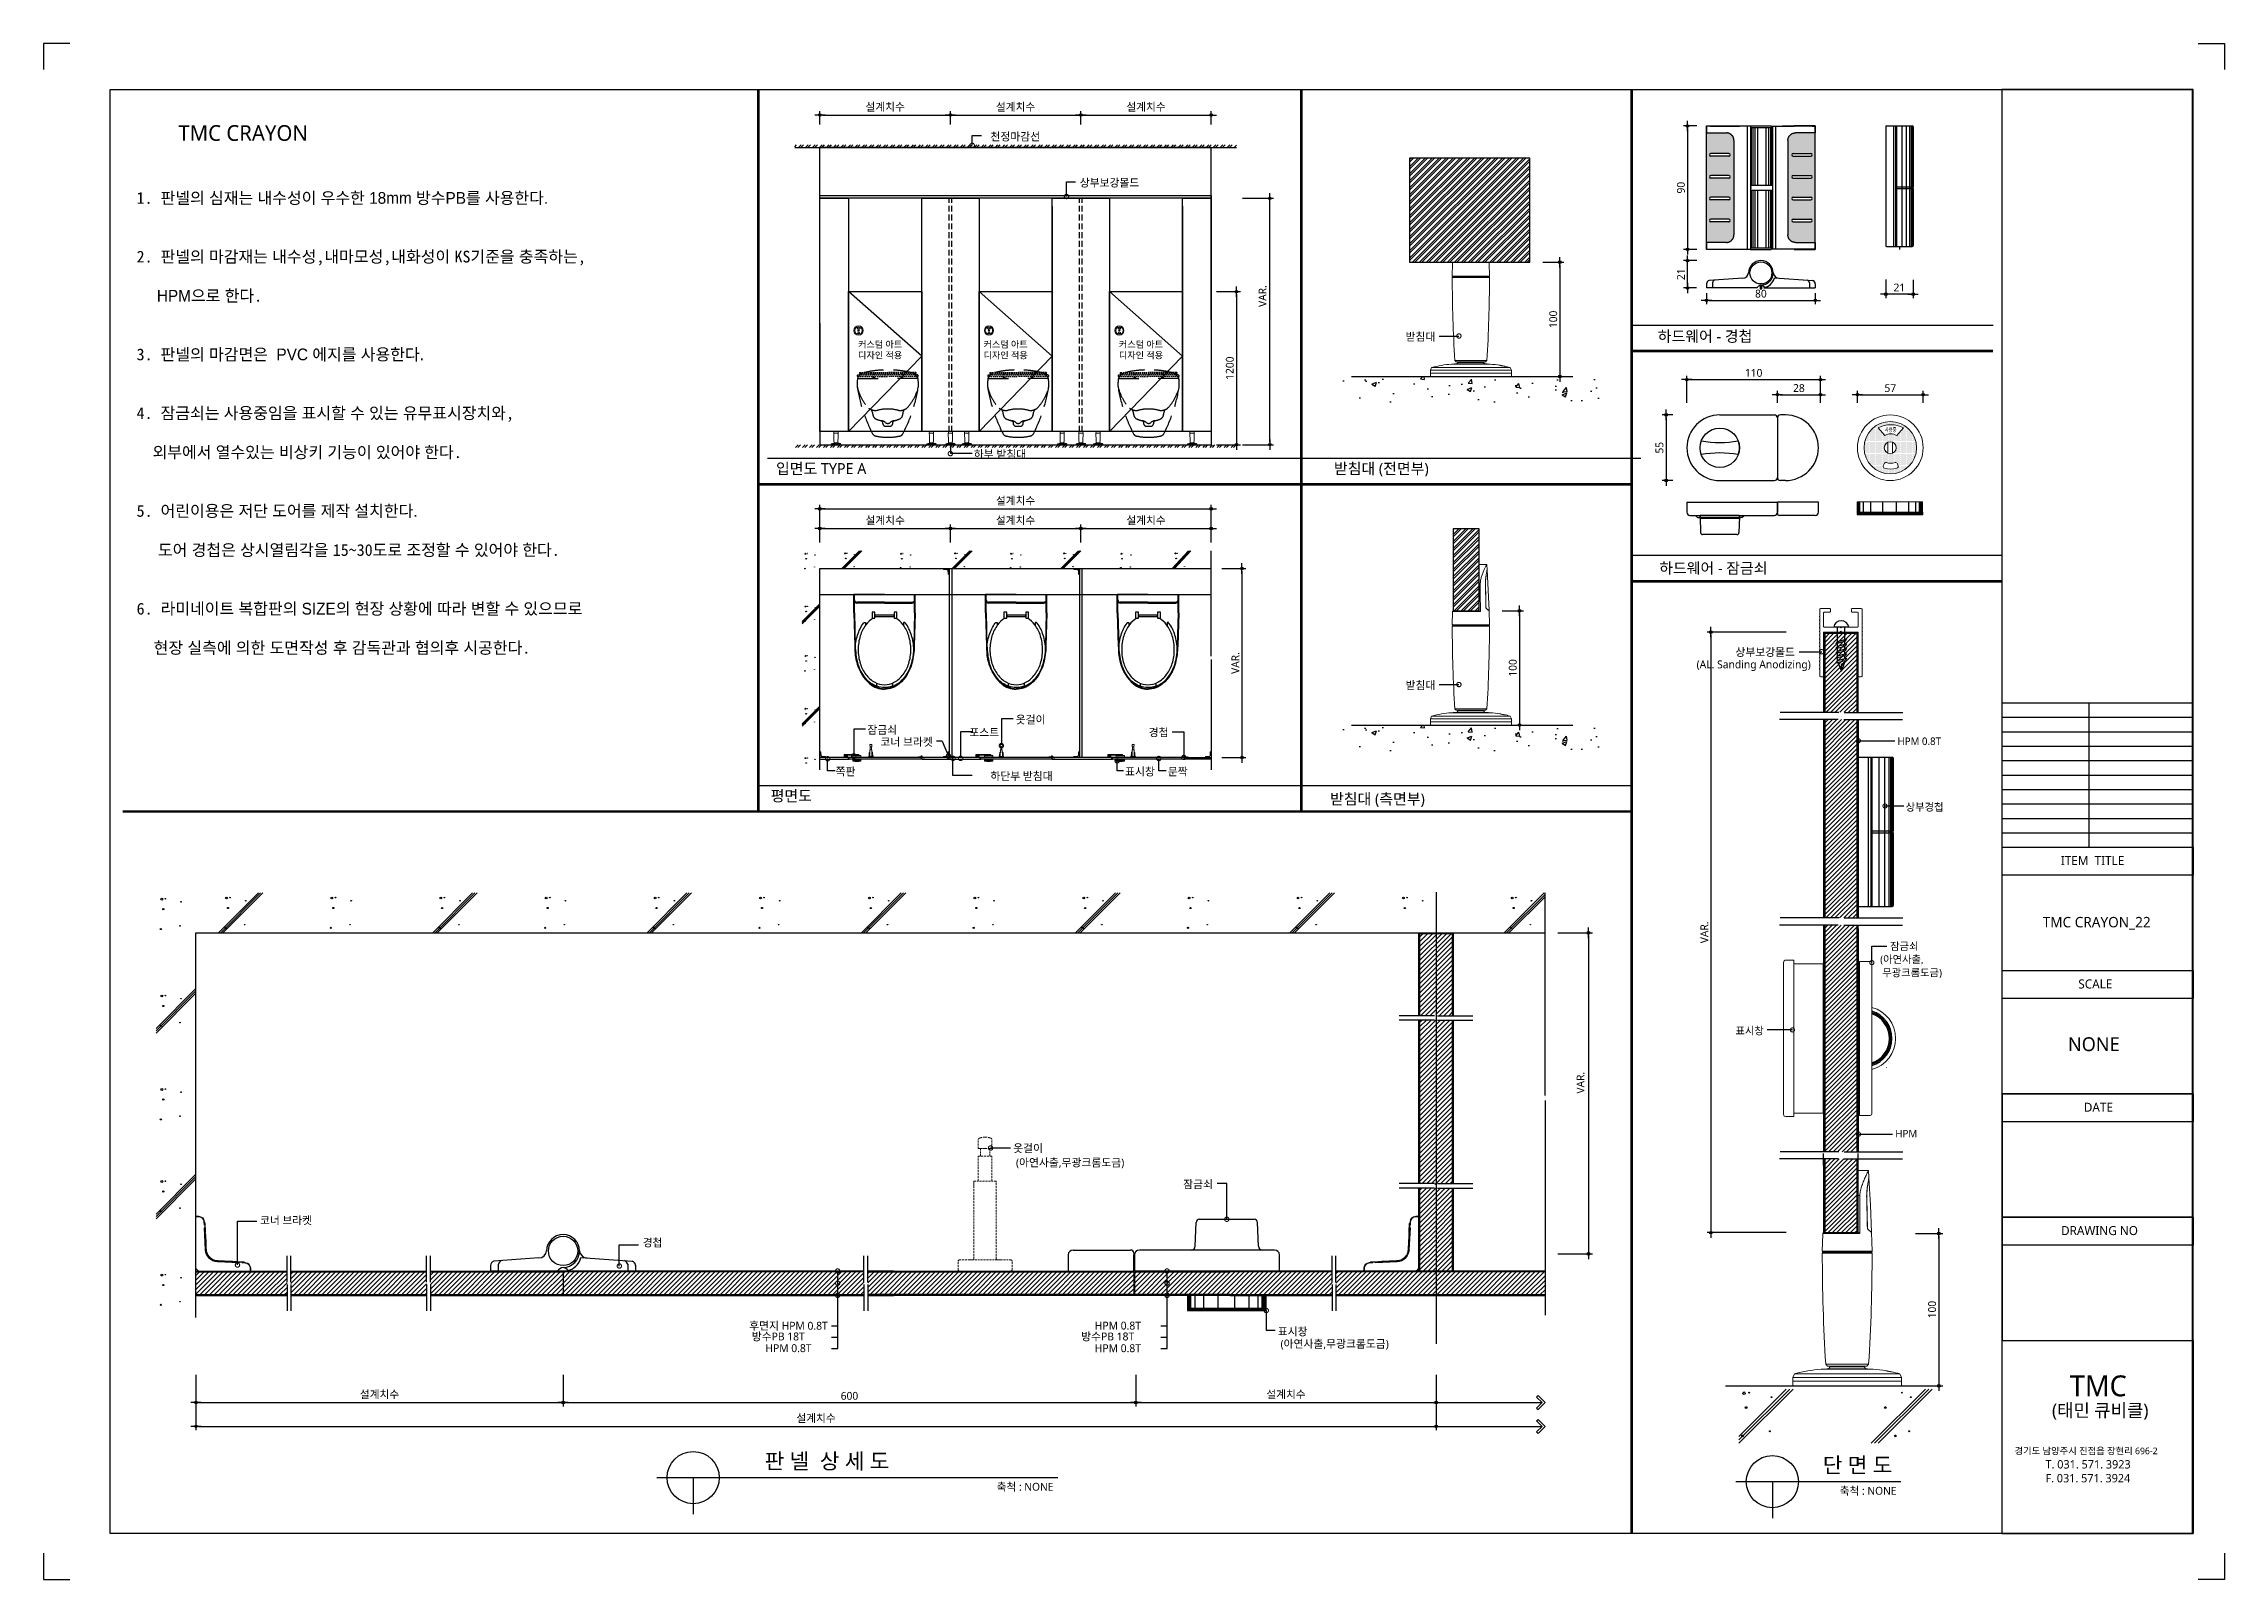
# Model space of a CAD drawing. Extents: x -256 to 8104, y -176 to 5714.
import ezdxf
from ezdxf.enums import TextEntityAlignment as Align

# ---------------------------------------------------------------- set-up
doc = ezdxf.new("R2010")
doc.units = 0
doc.header["$LTSCALE"] = 30
for name, pattern in [('CEN', [62, 60, -1, 0, -1]), ('HIDDEN', [0.375, 0.25, -0.125]), ('HIDDEN2', [4.7625, 3.175, -1.5875])]:
    doc.linetypes.add(name, pattern=pattern)
doc.layers.get('0').update_dxf_attribs({"linetype": 'CONTINUOUS'})
doc.layers.get('DEFPOINTS').update_dxf_attribs({"linetype": 'CONTINUOUS'})
for name, color, linetype in [('02---제품선', 4, 'CONTINUOUS'), ('0_toilet', 6, 'CONTINUOUS'), ('C', 2, 'CONTINUOUS'), ('curior-0Line', 252, 'CONTINUOUS'), ('DIM', 7, 'CONTINUOUS'), ('FIN', 5, 'CONTINUOUS'), ('HAT', 8, 'CONTINUOUS'), ('HID', 9, 'HIDDEN'), ('jac text', 7, 'CONTINUOUS'), ('TIT', 3, 'CONTINUOUS'), ('경첩', 4, 'CONTINUOUS'), ('기타', 1, 'CONTINUOUS'), ('문자', 3, 'CONTINUOUS'), ('부자재', 4, 'CONTINUOUS'), ('상부보강몰드', 4, 'HIDDEN2'), ('옷걸이', 4, 'CONTINUOUS'), ('잠금쇠(회전형)', 4, 'CONTINUOUS'), ('중심선', 1, 'CEN'), ('치수', 1, 'CONTINUOUS'), ('판넬', 2, 'CONTINUOUS'), ('해치', 8, 'CONTINUOUS')]:
    doc.layers.add(name, color=color, linetype=linetype)
doc.styles.add('HDW', font='gulim.ttc')
doc.styles.add('돋움', font='malgun.ttf')
doc.dimstyles.new('10', dxfattribs={"dimscale": 10, "dimtxt": 3, "dimasz": 1, "dimexe": 1.5, "dimexo": 2, "dimgap": 1, "dimtad": 1, "dimdec": 0, "dimlunit": 6, "dimtxsty": '돋움', "dimblk": 'DIMDOT', "dimcen": -1, "dimdle": 1.5, "dimclrt": 3, "dimazin": 3, "dimtfac": 1, "dimtdec": 0, "dimtix": 1, "dimtmove": 2, "dimatfit": 3, "dimldrblk": 'DIMDOT', "dimarcsym": 0})
pattern_1 = [(45, (10838.018, -6725.627), (-8.55643, 8.55643), [])]
pattern_2 = [(45, (10030.479, -6837.206), (-8.980256, 8.980256), [])]

# ---------------------------------------------------------------- blocks, each defined once
blk = doc.blocks.new('DIMDOT')
at = {"linetype": 'Continuous'}
blk.add_line((-2, 0), (2, 0), dxfattribs=at)
for radius in [0.5, 0.25]:
    blk.add_circle((0, 0), radius, dxfattribs=at)
blk = doc.blocks.new('*D584')
at = {"layer": 'DEFPOINTS', "color": 0}
for p in [(21575.8, -1249.7), (21075.8, -1306), (21575.8, -1306)]:
    blk.add_point(p, dxfattribs=at)
at = {"layer": 'DIM', "color": 0, "lineweight": -2, "ltscale": 10}
for p, q in [((21075.8, -1286), (21075.8, -1234.7)), ((21085.8, -1249.7), (21565.8, -1249.7)), ((21575.8, -1286), (21575.8, -1234.7))]:
    blk.add_line(p, q, dxfattribs=at)
at = {"layer": 'DIM', "color": 0, "lineweight": -2, "xscale": 10, "yscale": 10, "zscale": 10, "rotation": 180}
blk.add_blockref('DIMDOT', (21075.8, -1249.7), dxfattribs=at)
at = {"layer": 'DIM', "color": 0, "lineweight": -2, "xscale": 10, "yscale": 10, "zscale": 10}
blk.add_blockref('DIMDOT', (21575.8, -1249.7), dxfattribs=at)
at = {"layer": 'DIM', "color": 3, "insert": (21325.8, -1220.1), "char_height": 30, "attachment_point": 5, "style": '돋움'}
blk.add_mtext('설계치수', dxfattribs=at)
blk = doc.blocks.new('*D585')
at = {"layer": 'DEFPOINTS', "color": 0}
for p in [(22075.8, -1249.7), (21575.8, -1306), (22075.8, -1306)]:
    blk.add_point(p, dxfattribs=at)
at = {"layer": 'DIM', "color": 0, "lineweight": -2, "ltscale": 10}
for p, q in [((21575.8, -1286), (21575.8, -1234.7)), ((21585.8, -1249.7), (22065.8, -1249.7)), ((22075.8, -1286), (22075.8, -1234.7))]:
    blk.add_line(p, q, dxfattribs=at)
at = {"layer": 'DIM', "color": 0, "lineweight": -2, "xscale": 10, "yscale": 10, "zscale": 10, "rotation": 180}
blk.add_blockref('DIMDOT', (21575.8, -1249.7), dxfattribs=at)
at = {"layer": 'DIM', "color": 0, "lineweight": -2, "xscale": 10, "yscale": 10, "zscale": 10}
blk.add_blockref('DIMDOT', (22075.8, -1249.7), dxfattribs=at)
at = {"layer": 'DIM', "color": 3, "insert": (21825.8, -1220.1), "char_height": 30, "attachment_point": 5, "style": '돋움'}
blk.add_mtext('설계치수', dxfattribs=at)
blk = doc.blocks.new('*D586')
at = {"layer": 'DEFPOINTS', "color": 0}
for p in [(22575.8, -1249.7), (22075.8, -1306), (22575.8, -1306)]:
    blk.add_point(p, dxfattribs=at)
at = {"layer": 'DIM', "color": 0, "lineweight": -2, "ltscale": 10}
for p, q in [((22075.8, -1286), (22075.8, -1234.7)), ((22085.8, -1249.7), (22565.8, -1249.7)), ((22575.8, -1286), (22575.8, -1234.7))]:
    blk.add_line(p, q, dxfattribs=at)
at = {"layer": 'DIM', "color": 0, "lineweight": -2, "xscale": 10, "yscale": 10, "zscale": 10, "rotation": 180}
blk.add_blockref('DIMDOT', (22075.8, -1249.7), dxfattribs=at)
at = {"layer": 'DIM', "color": 0, "lineweight": -2, "xscale": 10, "yscale": 10, "zscale": 10}
blk.add_blockref('DIMDOT', (22575.8, -1249.7), dxfattribs=at)
at = {"layer": 'DIM', "color": 3, "insert": (22325.8, -1220.1), "char_height": 30, "attachment_point": 5, "style": '돋움'}
blk.add_mtext('설계치수', dxfattribs=at)
blk = doc.blocks.new('*D587')
at = {"layer": 'DEFPOINTS', "color": 0}
for p in [(22575.8, -1926.9), (22575.8, -2513.9), (22672.7, -2513.9)]:
    blk.add_point(p, dxfattribs=at)
at = {"layer": 'DIM', "color": 0, "lineweight": -2, "ltscale": 10}
for p, q in [((22595.8, -1926.9), (22687.7, -1926.9)), ((22672.7, -1936.9), (22672.7, -2503.9)), ((22595.8, -2513.9), (22687.7, -2513.9))]:
    blk.add_line(p, q, dxfattribs=at)
at = {"layer": 'DIM', "color": 0, "lineweight": -2, "xscale": 10, "yscale": 10, "zscale": 10}
for p, rotation in [((22672.7, -1926.9), 90), ((22672.7, -2513.9), 270)]:
    blk.add_blockref('DIMDOT', p, dxfattribs=dict(at, rotation=rotation))
at = {"layer": 'DIM', "color": 3, "insert": (22647.1, -2220.4), "char_height": 30, "attachment_point": 5, "rotation": 90, "style": '돋움'}
blk.add_mtext('1200', dxfattribs=at)
blk = doc.blocks.new('*D588')
at = {"layer": 'DEFPOINTS', "color": 0}
for p in [(22596.8, -2988.8), (22596.8, -3713.8), (22693.7, -3713.8)]:
    blk.add_point(p, dxfattribs=at)
at = {"layer": 'DIM', "color": 0, "lineweight": -2, "ltscale": 10}
for p, q in [((22616.8, -2988.8), (22708.7, -2988.8)), ((22693.7, -2998.8), (22693.7, -3703.8)), ((22616.8, -3713.8), (22708.7, -3713.8))]:
    blk.add_line(p, q, dxfattribs=at)
at = {"layer": 'DIM', "color": 0, "lineweight": -2, "xscale": 10, "yscale": 10, "zscale": 10}
for p, rotation in [((22693.7, -2988.8), 90), ((22693.7, -3713.8), 270)]:
    blk.add_blockref('DIMDOT', p, dxfattribs=dict(at, rotation=rotation))
at = {"layer": 'DIM', "color": 3, "insert": (22668.5, -3351.3), "char_height": 30, "attachment_point": 5, "rotation": 90, "style": '돋움'}
blk.add_mtext('VAR.', dxfattribs=at)
blk = doc.blocks.new('_DOTSMALL')
at = {"color": 0, "linetype": 'ByBlock', "const_width": 0.5}
blk.add_lwpolyline([(-0.0625, 0, 1), (0.0625, 0, 1)], format="xyb", close=True, dxfattribs=at)
blk = doc.blocks.new('A$C63EC304E')
at = {"layer": '치수', "color": 1, "xscale": 2.5, "yscale": 2.5, "zscale": 2.5, "rotation": 234.3098741996962}
blk.add_blockref('_DOTSMALL', (0.31, 0.31), dxfattribs=at)
blk = doc.blocks.new('A$C2BC9653E')
at = {"layer": '치수', "xscale": 0.3333333333333333, "yscale": 0.3333333333333333, "zscale": 0.3333333333333333}
blk.add_blockref('A$C63EC304E', (0, 0), dxfattribs=at)
blk = doc.blocks.new('A$C7FC71301')
at = {"layer": '치수', "rotation": 180}
blk.add_blockref('A$C2BC9653E', (0.21, 0.21), dxfattribs=at)
blk = doc.blocks.new('A$C4A20372B')
at = {"layer": '치수'}
blk.add_blockref('A$C7FC71301', (0, 0), dxfattribs=at)
blk = doc.blocks.new('A$C566469F5')
at = {"layer": '치수'}
blk.add_blockref('A$C4A20372B', (0, 0), dxfattribs=at)
blk = doc.blocks.new('A$C7E317CD4')
at = {"layer": '해치', "xscale": 2, "yscale": 2, "zscale": 2}
blk.add_blockref('A$C566469F5', (0, 0), dxfattribs=at)
blk = doc.blocks.new('A$C601D7F27')
at = {"layer": '치수'}
blk.add_blockref('A$C7E317CD4', (0, 0), dxfattribs=at)
blk = doc.blocks.new('A$C38802C08')
at = {"layer": '치수'}
blk.add_blockref('A$C601D7F27', (0, 0), dxfattribs=at)
blk = doc.blocks.new('*D589')
at = {"layer": 'DEFPOINTS', "color": 0}
for p in [(22575.8, -2835.2), (22075.8, -2908.4), (22575.8, -2908.4)]:
    blk.add_point(p, dxfattribs=at)
at = {"layer": 'DIM', "color": 0, "lineweight": -2, "ltscale": 10}
for p, q in [((22075.8, -2888.4), (22075.8, -2820.2)), ((22085.8, -2835.2), (22565.8, -2835.2)), ((22575.8, -2888.4), (22575.8, -2820.2))]:
    blk.add_line(p, q, dxfattribs=at)
at = {"layer": 'DIM', "color": 0, "lineweight": -2, "xscale": 10, "yscale": 10, "zscale": 10, "rotation": 180}
blk.add_blockref('DIMDOT', (22075.8, -2835.2), dxfattribs=at)
at = {"layer": 'DIM', "color": 0, "lineweight": -2, "xscale": 10, "yscale": 10, "zscale": 10}
blk.add_blockref('DIMDOT', (22575.8, -2835.2), dxfattribs=at)
at = {"layer": 'DIM', "color": 3, "insert": (22325.8, -2805.6), "char_height": 30, "attachment_point": 5, "style": '돋움'}
blk.add_mtext('설계치수', dxfattribs=at)
blk = doc.blocks.new('*D590')
at = {"layer": 'DEFPOINTS', "color": 0}
for p in [(22575.8, -2759.9), (21075.8, -2908.4), (22575.8, -2908.4)]:
    blk.add_point(p, dxfattribs=at)
at = {"layer": 'DIM', "color": 0, "lineweight": -2, "ltscale": 10}
for p, q in [((21075.8, -2888.4), (21075.8, -2744.9)), ((22575.8, -2888.4), (22575.8, -2744.9)), ((21085.8, -2759.9), (22565.8, -2759.9))]:
    blk.add_line(p, q, dxfattribs=at)
at = {"layer": 'DIM', "color": 0, "lineweight": -2, "xscale": 10, "yscale": 10, "zscale": 10, "rotation": 180}
blk.add_blockref('DIMDOT', (21075.8, -2759.9), dxfattribs=at)
at = {"layer": 'DIM', "color": 0, "lineweight": -2, "xscale": 10, "yscale": 10, "zscale": 10}
blk.add_blockref('DIMDOT', (22575.8, -2759.9), dxfattribs=at)
at = {"layer": 'DIM', "color": 3, "insert": (21825.8, -2730.2), "char_height": 30, "attachment_point": 5, "style": '돋움'}
blk.add_mtext('설계치수', dxfattribs=at)
blk = doc.blocks.new('*D591')
at = {"layer": 'DEFPOINTS', "color": 0}
for p in [(22075.8, -2835.2), (21575.8, -2908.4), (22075.8, -2908.4)]:
    blk.add_point(p, dxfattribs=at)
at = {"layer": 'DIM', "color": 0, "lineweight": -2, "ltscale": 10}
for p, q in [((21575.8, -2888.4), (21575.8, -2820.2)), ((21585.8, -2835.2), (22065.8, -2835.2)), ((22075.8, -2888.4), (22075.8, -2820.2))]:
    blk.add_line(p, q, dxfattribs=at)
at = {"layer": 'DIM', "color": 0, "lineweight": -2, "xscale": 10, "yscale": 10, "zscale": 10, "rotation": 180}
blk.add_blockref('DIMDOT', (21575.8, -2835.2), dxfattribs=at)
at = {"layer": 'DIM', "color": 0, "lineweight": -2, "xscale": 10, "yscale": 10, "zscale": 10}
blk.add_blockref('DIMDOT', (22075.8, -2835.2), dxfattribs=at)
at = {"layer": 'DIM', "color": 3, "insert": (21825.8, -2805.6), "char_height": 30, "attachment_point": 5, "style": '돋움'}
blk.add_mtext('설계치수', dxfattribs=at)
blk = doc.blocks.new('*D592')
at = {"layer": 'DEFPOINTS', "color": 0}
for p in [(21575.8, -2835.2), (21075.8, -2908.4), (21575.8, -2908.4)]:
    blk.add_point(p, dxfattribs=at)
at = {"layer": 'DIM', "color": 0, "lineweight": -2, "ltscale": 10}
for p, q in [((21075.8, -2888.4), (21075.8, -2820.2)), ((21085.8, -2835.2), (21565.8, -2835.2)), ((21575.8, -2888.4), (21575.8, -2820.2))]:
    blk.add_line(p, q, dxfattribs=at)
at = {"layer": 'DIM', "color": 0, "lineweight": -2, "xscale": 10, "yscale": 10, "zscale": 10, "rotation": 180}
blk.add_blockref('DIMDOT', (21075.8, -2835.2), dxfattribs=at)
at = {"layer": 'DIM', "color": 0, "lineweight": -2, "xscale": 10, "yscale": 10, "zscale": 10}
blk.add_blockref('DIMDOT', (21575.8, -2835.2), dxfattribs=at)
at = {"layer": 'DIM', "color": 3, "insert": (21325.8, -2805.6), "char_height": 30, "attachment_point": 5, "style": '돋움'}
blk.add_mtext('설계치수', dxfattribs=at)
blk = doc.blocks.new('*D593')
at = {"layer": 'DEFPOINTS', "color": 0}
for p in [(24911.2, -2264.3), (24399.2, -2373), (24911.2, -2373)]:
    blk.add_point(p, dxfattribs=at)
at = {"layer": 'DIM', "color": 0, "lineweight": -2, "ltscale": 10}
for p, q in [((24399.2, -2353), (24399.2, -2249.3)), ((24911.2, -2353), (24911.2, -2249.3)), ((24409.2, -2264.3), (24901.2, -2264.3))]:
    blk.add_line(p, q, dxfattribs=at)
at = {"layer": 'DIM', "color": 0, "lineweight": -2, "xscale": 10, "yscale": 10, "zscale": 10, "rotation": 180}
blk.add_blockref('DIMDOT', (24399.2, -2264.3), dxfattribs=at)
at = {"layer": 'DIM', "color": 0, "lineweight": -2, "xscale": 10, "yscale": 10, "zscale": 10}
blk.add_blockref('DIMDOT', (24911.2, -2264.3), dxfattribs=at)
at = {"layer": 'DIM', "color": 3, "insert": (24655.2, -2238.7), "char_height": 30, "attachment_point": 5, "style": '돋움'}
blk.add_mtext('110', dxfattribs=at)
blk = doc.blocks.new('*D594')
at = {"layer": 'DEFPOINTS', "color": 0}
for p in [(24911.2, -2322.3), (24746.2, -2373), (24911.2, -2373)]:
    blk.add_point(p, dxfattribs=at)
at = {"layer": 'DIM', "color": 0, "lineweight": -2, "ltscale": 10}
for p, q in [((24746.2, -2353), (24746.2, -2307.3)), ((24756.2, -2322.3), (24901.2, -2322.3)), ((24911.2, -2353), (24911.2, -2307.3))]:
    blk.add_line(p, q, dxfattribs=at)
at = {"layer": 'DIM', "color": 0, "lineweight": -2, "xscale": 10, "yscale": 10, "zscale": 10, "rotation": 180}
blk.add_blockref('DIMDOT', (24746.2, -2322.3), dxfattribs=at)
at = {"layer": 'DIM', "color": 0, "lineweight": -2, "xscale": 10, "yscale": 10, "zscale": 10}
blk.add_blockref('DIMDOT', (24911.2, -2322.3), dxfattribs=at)
at = {"layer": 'DIM', "color": 3, "insert": (24828.7, -2296.8), "char_height": 30, "attachment_point": 5, "style": '돋움'}
blk.add_mtext('28', dxfattribs=at)
blk = doc.blocks.new('*D595')
at = {"layer": 'DEFPOINTS', "color": 0}
for p in [(25305, -2322.3), (25053, -2373), (25305, -2373)]:
    blk.add_point(p, dxfattribs=at)
at = {"layer": 'DIM', "color": 0, "lineweight": -2, "ltscale": 10}
for p, q in [((25053, -2353), (25053, -2307.3)), ((25063, -2322.3), (25295, -2322.3)), ((25305, -2353), (25305, -2307.3))]:
    blk.add_line(p, q, dxfattribs=at)
at = {"layer": 'DIM', "color": 0, "lineweight": -2, "xscale": 10, "yscale": 10, "zscale": 10, "rotation": 180}
blk.add_blockref('DIMDOT', (25053, -2322.3), dxfattribs=at)
at = {"layer": 'DIM', "color": 0, "lineweight": -2, "xscale": 10, "yscale": 10, "zscale": 10}
blk.add_blockref('DIMDOT', (25305, -2322.3), dxfattribs=at)
at = {"layer": 'DIM', "color": 3, "insert": (25179, -2297), "char_height": 30, "attachment_point": 5, "style": '돋움'}
blk.add_mtext('57', dxfattribs=at)
blk = doc.blocks.new('*D596')
at = {"layer": 'DEFPOINTS', "color": 0}
for p in [(24456.9, -1291.6), (24401.9, -1764.7), (24456.9, -1764.7)]:
    blk.add_point(p, dxfattribs=at)
at = {"layer": 'DIM', "color": 0, "lineweight": -2, "ltscale": 10}
for p, q in [((24436.9, -1291.6), (24386.9, -1291.6)), ((24401.9, -1301.6), (24401.9, -1754.7)), ((24436.9, -1764.7), (24386.9, -1764.7))]:
    blk.add_line(p, q, dxfattribs=at)
at = {"layer": 'DIM', "color": 0, "lineweight": -2, "xscale": 10, "yscale": 10, "zscale": 10}
for p, rotation in [((24401.9, -1291.6), 90), ((24401.9, -1764.7), 270)]:
    blk.add_blockref('DIMDOT', p, dxfattribs=dict(at, rotation=rotation))
at = {"layer": 'DIM', "color": 3, "insert": (24376.4, -1528.2), "char_height": 30, "attachment_point": 5, "rotation": 90, "style": '돋움'}
blk.add_mtext('90', dxfattribs=at)
blk = doc.blocks.new('*D597')
at = {"layer": 'DEFPOINTS', "color": 0}
for p in [(24474.5, -1912.9), (24891.6, -1912.9), (24891.6, -1960.3)]:
    blk.add_point(p, dxfattribs=at)
at = {"layer": 'DIM', "color": 0, "lineweight": -2, "ltscale": 10}
for p, q in [((24474.5, -1932.9), (24474.5, -1975.3)), ((24484.5, -1960.3), (24881.6, -1960.3)), ((24891.6, -1932.9), (24891.6, -1975.3))]:
    blk.add_line(p, q, dxfattribs=at)
at = {"layer": 'DIM', "color": 0, "lineweight": -2, "xscale": 10, "yscale": 10, "zscale": 10, "rotation": 180}
blk.add_blockref('DIMDOT', (24474.5, -1960.3), dxfattribs=at)
at = {"layer": 'DIM', "color": 0, "lineweight": -2, "xscale": 10, "yscale": 10, "zscale": 10}
blk.add_blockref('DIMDOT', (24891.6, -1960.3), dxfattribs=at)
at = {"layer": 'DIM', "color": 3, "insert": (24683, -1934.8), "char_height": 30, "attachment_point": 5, "style": '돋움'}
blk.add_mtext('80', dxfattribs=at)
blk = doc.blocks.new('*D598')
at = {"layer": 'DEFPOINTS', "color": 0}
for p in [(24401.9, -1807.9), (24456.9, -1807.9), (24456.2, -1912.9)]:
    blk.add_point(p, dxfattribs=at)
at = {"layer": 'DIM', "color": 0, "lineweight": -2, "ltscale": 10}
for p, q in [((24436.9, -1807.9), (24386.9, -1807.9)), ((24401.9, -1902.9), (24401.9, -1817.9)), ((24436.2, -1912.9), (24386.9, -1912.9))]:
    blk.add_line(p, q, dxfattribs=at)
at = {"layer": 'DIM', "color": 0, "lineweight": -2, "xscale": 10, "yscale": 10, "zscale": 10}
for p, rotation in [((24401.9, -1807.9), 90), ((24401.9, -1912.9), 270)]:
    blk.add_blockref('DIMDOT', p, dxfattribs=dict(at, rotation=rotation))
at = {"layer": 'DIM', "color": 3, "insert": (24376.5, -1860.4), "char_height": 30, "attachment_point": 5, "rotation": 90, "style": '돋움'}
blk.add_mtext('21', dxfattribs=at)
blk = doc.blocks.new('*D599')
at = {"layer": 'DEFPOINTS', "color": 0}
for p in [(25161.4, -1860.8), (25266.4, -1861.5), (25161.4, -1936.4)]:
    blk.add_point(p, dxfattribs=at)
at = {"layer": 'DIM', "color": 0, "lineweight": -2, "ltscale": 10}
for p, q in [((25161.4, -1880.8), (25161.4, -1951.4)), ((25266.4, -1881.5), (25266.4, -1951.4)), ((25256.4, -1936.4), (25171.4, -1936.4))]:
    blk.add_line(p, q, dxfattribs=at)
at = {"layer": 'DIM', "color": 0, "lineweight": -2, "xscale": 10, "yscale": 10, "zscale": 10, "rotation": 180}
blk.add_blockref('DIMDOT', (25161.4, -1936.4), dxfattribs=at)
at = {"layer": 'DIM', "color": 0, "lineweight": -2, "xscale": 10, "yscale": 10, "zscale": 10}
blk.add_blockref('DIMDOT', (25266.4, -1936.4), dxfattribs=at)
at = {"layer": 'DIM', "color": 3, "insert": (25213.9, -1911.1), "char_height": 30, "attachment_point": 5, "style": '돋움'}
blk.add_mtext('21', dxfattribs=at)
blk = doc.blocks.new('A$C10E41893')
at = {"layer": '부자재'}
for p, q in [((6, 0), (6, 196)), ((123, 196), (6, 196)), ((123, 192), (6, 192)), ((55, 0), (55, 177)), ((61, 0), (61, 177)), ((6, 0), (6, -196)), ((55, 0), (55, -177)), ((61, 0), (61, -177)), ((123, -192), (6, -192)), ((123, -196), (6, -196))]:
    blk.add_line(p, q, dxfattribs=at)
for points in [[(123, 196, -0.012538), (123, 196), (335, 190, -0.055395), (445, 175, -0.154276), (577, 93, -0.179504), (612, 0, -0.179504)], [(123, 192, -0.012538), (123, 192), (335, 187, -0.055395), (444, 172, -0.154276), (574, 91, -0.179504), (608, 0, -0.179504)], [(157, -72, 0.089162), (200, -119, 0.085733), (270, -155, 0.075373), (359, -168, 0.075373), (447, -155, 0.085733), (517, -119, 0.106084), (567, -62, 0.126931), (583, 0, 0.126931), (567, 62, 0.106084), (517, 119, 0.085733), (447, 155, 0.075373), (359, 168, 0.075373), (270, 155, 0.085733), (200, 119, 0.089162), (157, 72)], [(572, 51), (589, 51), (589, 60, 0.021185), (583, 71, 0.106084), (528, 134, 0.085733), (453, 172, 0.075373), (359, 187, 0.075373), (265, 172, 0.085733), (189, 134, 0.007337), (184, 130), (184, 122), (205, 122)], [(123, -196, 0.012538), (123, -196), (335, -190, 0.055395), (445, -175, 0.154276), (577, -93, 0.179504), (612, 0, 0.179504)], [(123, -192, 0.012538), (123, -192), (335, -187, 0.055395), (444, -172, 0.154276), (574, -91, 0.179504), (608, 0, 0.179504)], [(589, -51, 0.090214), (598, 0, 0.090214), (589, 51, 0.106084)], [(572, -51), (589, -51), (589, -60, -0.021185), (583, -71, -0.106084), (528, -134, -0.085733), (453, -172, -0.075373), (359, -187, -0.075373), (265, -172, -0.085733), (189, -134, -0.007337), (184, -130), (184, -122), (205, -122)]]:
    blk.add_lwpolyline(points, format="xyb", dxfattribs=at)
blk.add_lwpolyline([(138, -61), (119, -61), (119, -79), (157, -79), (157, -61), (138, -61), (147, -61), (147, 61), (138, 61), (157, 61), (157, 79), (119, 79), (119, 61), (138, 61), (138, -61), (119, -61)], dxfattribs=at)
for centre, start, end in [((40, 177), 0, 90), ((46, 177), 0, 90), ((40, -177), 270, 0), ((46, -177), 270, 0)]:
    blk.add_arc(centre, 15, start, end, dxfattribs=at)
blk = doc.blocks.new('A$C460A2A32')
at = {"color": 0}
for p, q in [((3, 20), (0, 16)), ((3, 20), (9, 20)), ((4, 10), (162, 10)), ((9, 20), (162, 20)), ((13, 32), (11, 30)), ((13, 32), (162, 32)), ((13, 27), (162, 27)), ((312, 32), (162, 32)), ((312, 27), (162, 27)), ((316, 20), (162, 20)), ((321, 10), (162, 10)), ((312, 32), (313, 30)), ((322, 20), (316, 20)), ((322, 20), (324, 16))]:
    blk.add_line(p, q, dxfattribs=at)
for centre, radius, start, end in [((4, 14), 4, 150.0107, 270), ((13, 29), 2, 135, 270), ((109, 28), 26, 182.6717, 198.4118), ((109, 10), 26, 180, 202.6199), ((107, 28), 23, 183.0205, 200.9186), ((107, 10), 23, 180, 205.7715), ((69, 10), 23, 334.2285, 0), ((69, 28), 23, 339.0814, 356.9795), ((67, 10), 26, 337.3801, 0), ((67, 28), 26, 341.5882, 357.3283), ((257, 10), 26, 180, 202.6199), ((257, 28), 26, 182.6717, 198.4118), ((256, 28), 23, 183.0205, 200.9186), ((256, 10), 23, 180, 205.7715), ((217, 10), 23, 334.2285, 0), ((217, 28), 23, 339.0814, 356.9795), ((216, 28), 26, 341.5882, 357.3283), ((216, 10), 26, 337.3801, 0), ((312, 29), 2, 270, 45), ((321, 14), 4, 270, 29.9893)]:
    blk.add_arc(centre, radius, start, end, dxfattribs=at)
blk = doc.blocks.new('*D600')
at = {"layer": 'DEFPOINTS', "color": 0}
for p in [(24364.9, -2399.5), (24319.3, -2651.5), (24364.9, -2651.5)]:
    blk.add_point(p, dxfattribs=at)
at = {"layer": 'DIM', "color": 0, "lineweight": -2, "ltscale": 10}
for p, q in [((24344.9, -2399.5), (24304.3, -2399.5)), ((24319.3, -2409.5), (24319.3, -2641.5)), ((24344.9, -2651.5), (24304.3, -2651.5))]:
    blk.add_line(p, q, dxfattribs=at)
at = {"layer": 'DIM', "color": 0, "lineweight": -2, "xscale": 10, "yscale": 10, "zscale": 10}
for p, rotation in [((24319.3, -2399.5), 90), ((24319.3, -2651.5), 270)]:
    blk.add_blockref('DIMDOT', p, dxfattribs=dict(at, rotation=rotation))
at = {"layer": 'DIM', "color": 3, "insert": (24294, -2525.5), "char_height": 30, "attachment_point": 5, "rotation": 90, "style": '돋움'}
blk.add_mtext('55', dxfattribs=at)
blk = doc.blocks.new('*D601')
at = {"layer": 'DEFPOINTS', "color": 0}
for p in [(24800.2, -3232.6), (24491.5, -5535.8), (24800.2, -5535.8)]:
    blk.add_point(p, dxfattribs=at)
at = {"layer": 'DIM', "color": 0, "lineweight": -2, "ltscale": 10}
for p, q in [((24780.2, -3232.6), (24476.5, -3232.6)), ((24491.5, -3242.6), (24491.5, -5525.8)), ((24780.2, -5535.8), (24476.5, -5535.8))]:
    blk.add_line(p, q, dxfattribs=at)
at = {"layer": 'DIM', "color": 0, "lineweight": -2, "xscale": 10, "yscale": 10, "zscale": 10}
for p, rotation in [((24491.5, -3232.6), 90), ((24491.5, -5535.8), 270)]:
    blk.add_blockref('DIMDOT', p, dxfattribs=dict(at, rotation=rotation))
at = {"layer": 'DIM', "color": 3, "insert": (24466.2, -4384.2), "char_height": 30, "attachment_point": 5, "rotation": 90, "style": '돋움'}
blk.add_mtext('VAR.', dxfattribs=at)
blk = doc.blocks.new('A$C13EB2441')
for p, q in [((0.84, 7.37), (0.84, 14.11)), ((0.84, 6.74), (0.84, 0))]:
    blk.add_line(p, q)
blk = doc.blocks.new('*D602')
at = {"layer": 'DEFPOINTS', "color": 0}
for p in [(25255.9, -5538.8), (25265.1, -6123.1), (25364.9, -6123.1)]:
    blk.add_point(p, dxfattribs=at)
at = {"layer": 'DIM', "color": 0, "lineweight": -2, "ltscale": 10}
for p, q in [((25275.9, -5538.8), (25379.9, -5538.8)), ((25364.9, -5548.8), (25364.9, -6113.1)), ((25285.1, -6123.1), (25379.9, -6123.1))]:
    blk.add_line(p, q, dxfattribs=at)
at = {"layer": 'DIM', "color": 0, "lineweight": -2, "xscale": 10, "yscale": 10, "zscale": 10}
for p, rotation in [((25364.9, -5538.8), 90), ((25364.9, -6123.1), 270)]:
    blk.add_blockref('DIMDOT', p, dxfattribs=dict(at, rotation=rotation))
at = {"layer": 'DIM', "color": 3, "insert": (25339.3, -5830.9), "char_height": 30, "attachment_point": 5, "rotation": 90, "style": '돋움'}
blk.add_mtext('100', dxfattribs=at)
blk = doc.blocks.new('*D603')
at = {"layer": 'DEFPOINTS', "color": 0}
for p in [(23671.3, -3150.9), (23614.6, -3589.1), (23757.5, -3589.1)]:
    blk.add_point(p, dxfattribs=at)
at = {"layer": 'DIM', "color": 0, "lineweight": -2, "ltscale": 10}
for p, q in [((23691.3, -3150.9), (23772.5, -3150.9)), ((23757.5, -3160.9), (23757.5, -3579.1)), ((23634.6, -3589.1), (23772.5, -3589.1))]:
    blk.add_line(p, q, dxfattribs=at)
at = {"layer": 'DIM', "color": 0, "lineweight": -2, "xscale": 10, "yscale": 10, "zscale": 10}
for p, rotation in [((23757.5, -3150.9), 90), ((23757.5, -3589.1), 270)]:
    blk.add_blockref('DIMDOT', p, dxfattribs=dict(at, rotation=rotation))
at = {"layer": 'DIM', "color": 3, "insert": (23731.9, -3370), "char_height": 30, "attachment_point": 5, "rotation": 90, "style": '돋움'}
blk.add_mtext('100', dxfattribs=at)
blk = doc.blocks.new('*D604')
at = {"layer": 'DEFPOINTS', "color": 0}
for p in [(22675.2, -1568.9), (22800.1, -1568.9), (22675.2, -2513.9)]:
    blk.add_point(p, dxfattribs=at)
at = {"layer": 'DIM', "color": 0, "lineweight": -2, "ltscale": 10}
for p, q in [((22695.2, -1568.9), (22815.1, -1568.9)), ((22800.1, -2503.9), (22800.1, -1578.9)), ((22695.2, -2513.9), (22815.1, -2513.9))]:
    blk.add_line(p, q, dxfattribs=at)
at = {"layer": 'DIM', "color": 0, "lineweight": -2, "xscale": 10, "yscale": 10, "zscale": 10}
for p, rotation in [((22800.1, -1568.9), 90), ((22800.1, -2513.9), 270)]:
    blk.add_blockref('DIMDOT', p, dxfattribs=dict(at, rotation=rotation))
at = {"layer": 'DIM', "color": 3, "insert": (22772.8, -1944), "char_height": 30, "attachment_point": 5, "rotation": 90, "style": '돋움'}
blk.add_mtext('VAR.', dxfattribs=at)
blk = doc.blocks.new('*D605')
at = {"layer": 'DEFPOINTS', "color": 0}
for p in [(23826.4, -1814.2), (23769.7, -2252.4), (23912.6, -2252.4)]:
    blk.add_point(p, dxfattribs=at)
at = {"layer": 'DIM', "color": 0, "lineweight": -2, "ltscale": 10}
for p, q in [((23846.4, -1814.2), (23927.6, -1814.2)), ((23912.6, -1824.2), (23912.6, -2242.4)), ((23789.7, -2252.4), (23927.6, -2252.4))]:
    blk.add_line(p, q, dxfattribs=at)
at = {"layer": 'DIM', "color": 0, "lineweight": -2, "xscale": 10, "yscale": 10, "zscale": 10}
for p, rotation in [((23912.6, -1814.2), 90), ((23912.6, -2252.4), 270)]:
    blk.add_blockref('DIMDOT', p, dxfattribs=dict(at, rotation=rotation))
at = {"layer": 'DIM', "color": 3, "insert": (23887, -2033.3), "char_height": 30, "attachment_point": 5, "rotation": 90, "style": '돋움'}
blk.add_mtext('100', dxfattribs=at)
blk = doc.blocks.new('*D606')
at = {"layer": 'DEFPOINTS', "color": 0}
for p in [(18683.9, -6061.7), (20091, -6061.7), (20091, -6187.4)]:
    blk.add_point(p, dxfattribs=at)
at = {"layer": 'DIM', "color": 0, "lineweight": -2, "ltscale": 10}
for p, q in [((18683.9, -6081.7), (18683.9, -6202.4)), ((20091, -6081.7), (20091, -6202.4)), ((18693.9, -6187.4), (20081, -6187.4))]:
    blk.add_line(p, q, dxfattribs=at)
at = {"layer": 'DIM', "color": 0, "lineweight": -2, "xscale": 10, "yscale": 10, "zscale": 10, "rotation": 180}
blk.add_blockref('DIMDOT', (18683.9, -6187.4), dxfattribs=at)
at = {"layer": 'DIM', "color": 0, "lineweight": -2, "xscale": 10, "yscale": 10, "zscale": 10}
blk.add_blockref('DIMDOT', (20091, -6187.4), dxfattribs=at)
at = {"layer": 'DIM', "color": 3, "insert": (19387.4, -6157.7), "char_height": 30, "attachment_point": 5, "style": '돋움'}
blk.add_mtext('설계치수', dxfattribs=at)
blk = doc.blocks.new('*D607')
at = {"layer": 'DEFPOINTS', "color": 0}
for p in [(18683.9, -6061.7), (23437.8, -6061.7), (23437.8, -6278.9)]:
    blk.add_point(p, dxfattribs=at)
at = {"layer": 'DIM', "color": 0, "lineweight": -2, "ltscale": 10}
for p, q in [((18683.9, -6081.7), (18683.9, -6293.9)), ((23437.8, -6081.7), (23437.8, -6293.9)), ((18693.9, -6278.9), (23427.8, -6278.9))]:
    blk.add_line(p, q, dxfattribs=at)
at = {"layer": 'DIM', "color": 0, "lineweight": -2, "xscale": 10, "yscale": 10, "zscale": 10, "rotation": 180}
blk.add_blockref('DIMDOT', (18683.9, -6278.9), dxfattribs=at)
at = {"layer": 'DIM', "color": 0, "lineweight": -2, "xscale": 10, "yscale": 10, "zscale": 10}
blk.add_blockref('DIMDOT', (23437.8, -6278.9), dxfattribs=at)
at = {"layer": 'DIM', "color": 3, "insert": (21060.8, -6249.2), "char_height": 30, "attachment_point": 5, "style": '돋움'}
blk.add_mtext('설계치수', dxfattribs=at)
blk = doc.blocks.new('*D608')
at = {"layer": 'DEFPOINTS', "color": 0}
for p in [(22286.9, -6061.7), (23437.8, -6061.7), (23437.8, -6187.4)]:
    blk.add_point(p, dxfattribs=at)
at = {"layer": 'DIM', "color": 0, "lineweight": -2, "ltscale": 10}
for p, q in [((22286.9, -6081.7), (22286.9, -6202.4)), ((23437.8, -6081.7), (23437.8, -6202.4)), ((22296.9, -6187.4), (23427.8, -6187.4))]:
    blk.add_line(p, q, dxfattribs=at)
at = {"layer": 'DIM', "color": 0, "lineweight": -2, "xscale": 10, "yscale": 10, "zscale": 10, "rotation": 180}
blk.add_blockref('DIMDOT', (22286.9, -6187.4), dxfattribs=at)
at = {"layer": 'DIM', "color": 0, "lineweight": -2, "xscale": 10, "yscale": 10, "zscale": 10}
blk.add_blockref('DIMDOT', (23437.8, -6187.4), dxfattribs=at)
at = {"layer": 'DIM', "color": 3, "insert": (22862.4, -6157.7), "char_height": 30, "attachment_point": 5, "style": '돋움'}
blk.add_mtext('설계치수', dxfattribs=at)
blk = doc.blocks.new('*D609')
at = {"layer": 'DEFPOINTS', "color": 0}
for p in [(20091, -6061.7), (22286.9, -6061.7), (22286.9, -6187.4)]:
    blk.add_point(p, dxfattribs=at)
at = {"layer": 'DIM', "color": 0, "lineweight": -2, "ltscale": 10}
for p, q in [((20091, -6081.7), (20091, -6202.4)), ((22286.9, -6081.7), (22286.9, -6202.4)), ((20101, -6187.4), (22276.9, -6187.4))]:
    blk.add_line(p, q, dxfattribs=at)
at = {"layer": 'DIM', "color": 0, "lineweight": -2, "xscale": 10, "yscale": 10, "zscale": 10, "rotation": 180}
blk.add_blockref('DIMDOT', (20091, -6187.4), dxfattribs=at)
at = {"layer": 'DIM', "color": 0, "lineweight": -2, "xscale": 10, "yscale": 10, "zscale": 10}
blk.add_blockref('DIMDOT', (22286.9, -6187.4), dxfattribs=at)
at = {"layer": 'DIM', "color": 3, "insert": (21189, -6161.9), "char_height": 30, "attachment_point": 5, "style": '돋움'}
blk.add_mtext('600', dxfattribs=at)
blk = doc.blocks.new('A$C06B31977')
for p, q in [((1.26, 11.06), (1.26, 21.17)), ((1.26, 10.11), (1.26, 0))]:
    blk.add_line(p, q)
blk = doc.blocks.new('*D610')
at = {"layer": 'DEFPOINTS', "color": 0}
for p in [(23884.6, -4386), (23884.6, -5617.4), (24022.4, -5617.4)]:
    blk.add_point(p, dxfattribs=at)
at = {"layer": 'DIM', "color": 0, "lineweight": -2, "ltscale": 10}
for p, q in [((23904.6, -4386), (24037.4, -4386)), ((24022.4, -4396), (24022.4, -5607.4)), ((23904.6, -5617.4), (24037.4, -5617.4))]:
    blk.add_line(p, q, dxfattribs=at)
at = {"layer": 'DIM', "color": 0, "lineweight": -2, "xscale": 10, "yscale": 10, "zscale": 10}
for p, rotation in [((24022.4, -4386), 90), ((24022.4, -5617.4), 270)]:
    blk.add_blockref('DIMDOT', p, dxfattribs=dict(at, rotation=rotation))
at = {"layer": 'DIM', "color": 3, "insert": (23991.7, -4960.8), "char_height": 30, "attachment_point": 5, "rotation": 90, "style": '돋움'}
blk.add_mtext('VAR.', dxfattribs=at)
blk = doc.blocks.new('CRAYON_22', base_point=(18355.6, -6689.9))
at = {"layer": 'HAT'}
h = blk.add_hatch(dxfattribs=at)
h.set_pattern_fill('ANSI32', color=256, scale=2, style=0)
h.set_pattern_definition([(45, (9739.715, -7007.093), (-13.470384, 13.470384), []), (45, (9748.695, -7007.093), (-13.470384, 13.470384), [])])
h.paths.add_polyline_path([(20979.1, -1364.1), (22672.7, -1364.1), (22672.7, -1374.1), (20979.1, -1374.1)])
h = blk.add_hatch(dxfattribs=at)
h.set_pattern_fill('ANSI32', color=256, scale=2, style=0)
h.set_pattern_definition([(45, (10034.084, -6865.616), (-13.470384, 13.470384), []), (45, (10043.064, -6865.616), (-13.470384, 13.470384), [])])
h.paths.add_polyline_path([(23637, -1814.2), (23797, -1814.2), (23797, -1414.9), (23336.2, -1414.9), (23336.2, -1814.2)])
h = blk.add_hatch(dxfattribs=at)
h.set_pattern_fill('ANSI32', color=256, scale=2, style=0)
h.set_pattern_definition([(45, (9739.715, -6825.113), (-13.470384, 13.470384), []), (45, (9748.695, -6825.113), (-13.470384, 13.470384), [])])
h.paths.add_polyline_path([(20979.1, -2524.4), (22672.7, -2524.4), (22672.7, -2514.4), (20979.1, -2514.4)])
h = blk.add_hatch(dxfattribs=at)
h.set_pattern_fill('ANSI32', color=256, scale=2, style=0)
h.set_pattern_definition([(45, (10056.944, -6965.801), (-13.470384, 13.470384), []), (45, (10065.925, -6965.801), (-13.470384, 13.470384), [])])
h.paths.add_polyline_path([(23503.4, -3151), (23602.9, -3151), (23602.9, -2836.6), (23503.4, -2836.6)])
at = {"layer": 'HAT', "transparency": 33554687}
h = blk.add_hatch(dxfattribs=at)
h.set_pattern_fill('ANSI31', color=256, scale=3.811219)
h.set_pattern_definition(pattern_1)
h.paths.add_polyline_path([(24981.5, -3540.3), (25002.6, -3540.3), (25051.6, -3540.3), (25051.6, -3237.3), (24927.7, -3237.3), (24927.7, -3540.3)])
at = {"layer": 'HAT'}
h = blk.add_hatch(dxfattribs=at)
h.set_pattern_fill('ANSI31', color=256, scale=3.811219, style=0)
h.set_pattern_definition(pattern_1)
edge = h.paths.add_edge_path()
edge.add_line((25051.6, -3614.4), (24995, -3614.4))
edge.add_arc((24993, -3614.4), 1.99, -54.30987, 0, ccw=False)
edge.add_arc((24993, -3614.4), 1.99, 125.69013, 305.69013, ccw=False)
edge.add_arc((24993, -3614.4), 1.99, 0, 125.69013, ccw=False)
edge.add_line((24995, -3614.4), (25051.6, -3614.4))
edge.add_line((25051.6, -3614.4), (25051.6, -3567.9))
edge.add_line((25051.6, -3567.9), (25041.8, -3567.9))
edge.add_spline(control_points=[(25039.1, -3575.4), (25040, -3572.9), (25040.9, -3570.4), (25041.8, -3567.9)], knot_values=[0, 0, 0, 0, 0.152076, 0.152076, 0.152076, 0.152076], degree=3, periodic=0)
edge.add_line((25041.8, -3567.9), (24989.7, -3567.9))
edge.add_line((24989.7, -3567.9), (24989.7, -4328.8))
edge.add_line((24989.7, -4328.8), (25043.7, -4328.8))
edge.add_spline(control_points=[(25043.7, -4328.8), (25046.7, -4320.4), (25049.6, -4313), (25051.6, -4309.4)], knot_values=[0.152076, 0.152076, 0.152076, 0.152076, 0.673721, 0.673721, 0.673721, 0.673721], degree=3, periodic=0)
edge.add_spline(control_points=[(25053.9, -4328.8), (25054.4, -4319.2), (25055.4, -4304.6), (25052.6, -4307.4), (25051.6, -4309.4)], knot_values=[0.673721, 0.673721, 0.673721, 0.673721, 1.332503, 1.60798, 1.60798, 1.60798, 1.60798], degree=3, periodic=0)
edge.add_line((25051.6, -4309.4), (25051.6, -3614.4))
h.paths.add_polyline_path([(24989.7, -3567.9), (24927.7, -3567.9), (24927.7, -4328.8), (24989.7, -4328.8)])
h = blk.add_hatch(dxfattribs=at)
h.set_pattern_fill('ANSI31', color=256, scale=3.811219, style=0)
h.set_pattern_definition(pattern_1)
h.paths.add_polyline_path([(24989.7, -4791.4), (24927.7, -4791.4), (24927.7, -5225.4), (24989.7, -5225.4), (24989.7, -5121.1, -0.567825), (24989.7, -5117.7)])
h.paths.add_polyline_path([(25051.6, -4791.4), (24989.7, -4791.4), (24989.7, -5117.7, -0.582142), (24992.7, -5119.4), (25051.6, -5119.4)])
edge = h.paths.add_edge_path()
edge.add_line((25051.6, -5119.4), (24992.7, -5119.4))
edge.add_arc((24990.7, -5119.4), 1.99, -54.30987, 0, ccw=False)
edge.add_arc((24990.7, -5119.4), 1.99, 239.17799, 305.69013, ccw=False)
edge.add_line((24989.7, -5121.1), (24989.7, -5225.4))
edge.add_line((24989.7, -5225.4), (25043.7, -5225.4))
edge.add_spline(control_points=[(25043.7, -5225.4), (25046.7, -5217.1), (25049.6, -5209.6), (25051.6, -5206)], knot_values=[0.152076, 0.152076, 0.152076, 0.152076, 0.673721, 0.673721, 0.673721, 0.673721], degree=3, periodic=0)
edge.add_line((25051.6, -5206), (25051.6, -5119.4))
h.paths.add_polyline_path([(24989.7, -4356.4), (24927.7, -4356.4), (24927.7, -4791.4), (24989.7, -4791.4)])
edge = h.paths.add_edge_path()
edge.add_line((25051.6, -4356.4), (25041.8, -4356.4))
edge.add_spline(control_points=[(25039.1, -4363.8), (25040, -4361.3), (25040.9, -4358.8), (25041.8, -4356.4)], knot_values=[0, 0, 0, 0, 0.152076, 0.152076, 0.152076, 0.152076], degree=3, periodic=0)
edge.add_line((25041.8, -4356.4), (24989.7, -4356.4))
edge.add_line((24989.7, -4356.4), (24989.7, -4791.4))
edge.add_line((24989.7, -4791.4), (25051.6, -4791.4))
edge.add_line((25051.6, -4791.4), (25051.6, -4356.4))
at = {"layer": 'HAT', "transparency": 33554687}
h = blk.add_hatch(dxfattribs=at)
h.set_pattern_fill('ANSI31', color=256, scale=3.811219, style=0)
h.set_pattern_definition(pattern_1)
h.paths.add_polyline_path([(24979.6, -5253.1), (24927.7, -5253.1), (24927.7, -5535.8), (24989.7, -5535.8), (24989.7, -5253.1)])
h.paths.add_polyline_path([(25051.6, -5253.1), (25000.7, -5253.1), (24989.7, -5253.1), (24989.7, -5535.8), (25051.6, -5535.8)])
at = {"layer": '해치'}
h = blk.add_hatch(dxfattribs=at)
h.set_pattern_fill('DOTS', color=256, scale=2.628474)
h.set_pattern_definition([(0, (21512.758, -956.575), (2.086351, 4.172702), [0, -4.172702])])
edge = h.paths.add_edge_path()
edge.add_line((24475, -1738.2), (24475, -1738.2))
edge.add_spline(control_points=[(24475, -1738.2), (24475.2, -1738.2), (24486.8, -1738.2)], knot_values=[-0.724312, -0.724312, -0.724312, 0.724312, 0.724312, 0.724312], weights=[1, 0.748956, 1], degree=2, periodic=0)
edge.add_line((24486.8, -1738.2), (24550.7, -1738.2))
edge.add_spline(control_points=[(24550.7, -1738.2), (24579.6, -1738.2), (24579.6, -1709.3)], knot_values=[-1.570796, -1.570796, -1.570796, 0, 0, 0], weights=[1, 0.707107, 1], degree=2, periodic=0)
edge.add_line((24579.6, -1709.3), (24579.6, -1347.1))
edge.add_spline(control_points=[(24579.6, -1347.1), (24579.6, -1318.1), (24550.7, -1318.1)], knot_values=[0, 0, 0, 1.570796, 1.570796, 1.570796], weights=[1, 0.707107, 1], degree=2, periodic=0)
edge.add_line((24550.7, -1318.1), (24486.8, -1318.1))
edge.add_spline(control_points=[(24486.8, -1318.1), (24475.2, -1318.1), (24475, -1318.1)], knot_values=[-0.724312, -0.724312, -0.724312, 0.724312, 0.724312, 0.724312], weights=[1, 0.748956, 1], degree=2, periodic=0)
edge.add_line((24475, -1318.1), (24475, -1738.2))
h.paths.add_polyline_path([(24559.9, -1396.9, -0.414214), (24565.1, -1402.1, -0.414214), (24559.9, -1407.4), (24491.5, -1407.4, -0.414214), (24486.3, -1402.1, -0.414214), (24491.5, -1396.9)], flags=16)
h.paths.add_polyline_path([(24559.9, -1480.9, -0.414214), (24565.1, -1486.2, -0.414214), (24559.9, -1491.4), (24491.5, -1491.4, -0.414214), (24486.3, -1486.2, -0.414214), (24491.5, -1480.9)], flags=16)
h.paths.add_polyline_path([(24559.9, -1564.9, -0.414214), (24565.1, -1570.2, -0.414214), (24559.9, -1575.4), (24491.5, -1575.4, -0.414214), (24486.3, -1570.2, -0.414214), (24491.5, -1564.9)], flags=16)
h.paths.add_polyline_path([(24559.9, -1648.9, -0.414214), (24565.1, -1654.2, -0.414214), (24559.9, -1659.4), (24491.5, -1659.4, -0.414214), (24486.3, -1654.2, -0.414214), (24491.5, -1648.9)], flags=16)
h = blk.add_hatch(dxfattribs=at)
h.set_pattern_fill('DOTS', color=256, scale=2.628474)
h.set_pattern_definition([(0, (21038.1406, -956.575), (2.086351, 4.1727023), [0, -4.1727023])])
edge = h.paths.add_edge_path()
edge.add_spline(control_points=[(24786.4, -1347.1), (24786.4, -1318.1), (24815.3, -1318.1)], knot_values=[0, 0, 0, 1.570796, 1.570796, 1.570796], weights=[1, 0.707107, 1], degree=2, periodic=0)
edge.add_line((24815.3, -1318.1), (24879.2, -1318.1))
edge.add_spline(control_points=[(24879.2, -1318.1), (24890.8, -1318.1), (24891, -1318.1)], knot_values=[-0.724312, -0.724312, -0.724312, 0.724312, 0.724312, 0.724312], weights=[1, 0.748956, 1], degree=2, periodic=0)
edge.add_line((24891.1, -1318.1), (24891.1, -1738.2))
edge.add_line((24891.1, -1738.2), (24891, -1738.2))
edge.add_spline(control_points=[(24891, -1738.2), (24890.8, -1738.2), (24879.2, -1738.2)], knot_values=[-0.724312, -0.724312, -0.724312, 0.724312, 0.724312, 0.724312], weights=[1, 0.748956, 1], degree=2, periodic=0)
edge.add_line((24879.2, -1738.2), (24815.3, -1738.2))
edge.add_spline(control_points=[(24815.3, -1738.2), (24786.4, -1738.2), (24786.4, -1709.3)], knot_values=[-1.570796, -1.570796, -1.570796, 0, 0, 0], weights=[1, 0.707107, 1], degree=2, periodic=0)
edge.add_line((24786.4, -1709.3), (24786.4, -1347.1))
h.paths.add_polyline_path([(24806.2, -1396.9, 0.414214), (24800.9, -1402.1, 0.414214), (24806.2, -1407.4), (24874.5, -1407.4, 0.414214), (24879.8, -1402.1, 0.414214), (24874.5, -1396.9)], flags=16)
h.paths.add_polyline_path([(24806.2, -1480.9, 0.414214), (24800.9, -1486.2, 0.414214), (24806.2, -1491.4), (24874.5, -1491.4, 0.414214), (24879.8, -1486.2, 0.414214), (24874.5, -1480.9)], flags=16)
h.paths.add_polyline_path([(24806.2, -1564.9, 0.414214), (24800.9, -1570.2, 0.414214), (24806.2, -1575.4), (24874.5, -1575.4, 0.414214), (24879.8, -1570.2, 0.414214), (24874.5, -1564.9)], flags=16)
h.paths.add_polyline_path([(24806.2, -1648.9, 0.414214), (24800.9, -1654.2, 0.414214), (24806.2, -1659.4), (24874.5, -1659.4, 0.414214), (24879.8, -1654.2, 0.414214), (24874.5, -1648.9)], flags=16)
h = blk.add_hatch(dxfattribs=at)
h.set_pattern_fill('AR-CONC', color=256, style=0)
h.set_pattern_definition([(50, (21595.11, -3789.11), (182.185, -15.939), [19.05, -209.55]), (355, (21595.11, -3789.1), (-35.243, 191.057), [15.24, -167.64]), (100.451, (21610.3, -3790.44), (146.943, 175.117), [16.19, -178.09]), (46.184, (21595.1, -3738.3), (271.079, -42.042), [28.575, -314.325]), (96.636, (21617.7, -3741.8), (237.404, 247.426), [24.285, -267.135]), (351.184, (21595.1, -3738.3), (237.405, 247.425), [22.86, -251.46]), (21, (21620.51, -3751.01), (151.615, -102.2655), [19.05, -209.55]), (326, (21620.51, -3751), (61.802, 184.188), [15.24, -167.64]), (71.4514, (21633.15, -3759.53), (213.416, 81.923), [16.19, -178.09]), (37.5, (21595.11, -3789.11), (3.0886, 84.555), [0, -165.608, 0, -170.18, 0, -168.275]), (7.5, (21595.11, -3789.11), (66.8197, 100.1806), [0, -97.028, 0, -161.798, 0, -64.135]), (327.5, (21538.47, -3789.11), (135.5906, -5.7287), [0, -63.5, 0, -198.12, 0, -262.89]), (317.5, (21513.07, -3789.11), (148.129, 25.4265), [0, -82.55, 0, -131.572, 0, -186.69])])
h.paths.add_polyline_path([(24074.7, -2355.3), (24074.7, -2252.4), (23024.5, -2252.4), (23024.5, -2355.3)])
h = blk.add_hatch(dxfattribs=at)
h.set_pattern_fill('DOTS', color=256, scale=2.628474)
h.set_pattern_definition([(0, (19484.9524, -5982.8523), (2.086351, 4.1727023), [0, -4.1727023])])
h.paths.add_polyline_path([(25279.6, -2525.5, 1), (25078.3, -2525.5, 1)])
h.paths.add_polyline_path([(25156, -2525.5, -1), (25201.9, -2525.5, -1)], flags=16)
h.paths.add_polyline_path([(25203.7, -2478.2, 0.250537), (25157.8, -2478.2), (25132, -2449.8, -0.258173), (25229.5, -2449.8)], flags=16)
h.paths.add_polyline_path([(25206.4, -2587), (25209.2, -2595.1, -0.437988), (25204.4, -2604.2, -0.127495), (25157.2, -2604.2, -0.437988), (25152.3, -2595.1), (25155.1, -2587, -0.407197), (25163.9, -2582.6, 0.156299), (25197.6, -2582.6, -0.407197)], flags=16)
h.paths.add_polyline_path([(25154.4, -2471.3), (25154.4, -2442), (25206.7, -2442), (25206.7, -2471.3)], flags=8)
h = blk.add_hatch(dxfattribs=at)
h.set_pattern_fill('AR-CONC', color=256, style=0)
h.set_pattern_definition([(50, (21595.11, -5125.81), (182.185, -15.939), [19.05, -209.55]), (355, (21595.11, -5125.81), (-35.243, 191.057), [15.24, -167.64]), (100.451, (21610.3, -5127.14), (146.943, 175.117), [16.19, -178.09]), (46.184, (21595.1, -5075.01), (271.079, -42.042), [28.575, -314.325]), (96.636, (21617.7, -5078.52), (237.404, 247.426), [24.285, -267.135]), (351.184, (21595.1, -5075), (237.405, 247.425), [22.86, -251.46]), (21, (21620.51, -5087.71), (151.615, -102.2655), [19.05, -209.55]), (326, (21620.51, -5087.71), (61.802, 184.188), [15.24, -167.64]), (71.4514, (21633.15, -5096.23), (213.416, 81.923), [16.19, -178.09]), (37.5, (21595.11, -5125.81), (3.0886, 84.555), [0, -165.608, 0, -170.18, 0, -168.275]), (7.5, (21595.11, -5125.81), (66.8197, 100.1806), [0, -97.028, 0, -161.798, 0, -64.135]), (327.5, (21538.47, -5125.81), (135.5906, -5.7287), [0, -63.5, 0, -198.12, 0, -262.89]), (317.5, (21513.07, -5125.81), (148.129, 25.4265), [0, -82.55, 0, -131.572, 0, -186.69])])
h.paths.add_polyline_path([(24074.7, -3692.1), (24074.7, -3589.1), (23024.5, -3589.1), (23024.5, -3692.1)])
h = blk.add_hatch(dxfattribs=at)
h.set_pattern_fill('ANSI31', color=256, scale=4, style=0)
h.set_pattern_definition([(45, (-252872.601, -62833.817), (-8.9802561, 8.9802561), [])])
edge = h.paths.add_edge_path()
edge.add_line((23437.8, -4389.4), (23375.4, -4389.4))
edge.add_line((23375.4, -4389.4), (23374.5, -4390.3))
edge.add_line((23374.5, -4390.3), (23374.5, -4490.7))
edge.add_line((23374.5, -4490.7), (23417.3, -4490.7))
edge.add_line((23417.3, -4490.7), (23417.3, -4532.2))
edge.add_line((23417.3, -4532.2), (23374.5, -4532.2))
edge.add_line((23374.5, -4532.2), (23374.5, -4703.9))
edge.add_line((23374.5, -4703.9), (23431, -4703.9))
edge.add_spline(control_points=[(23431, -4703.9), (23433.8, -4696.3), (23439.8, -4680.9), (23436, -4711.8), (23437.5, -4714.3), (23437.8, -4714.4)], knot_values=[0.456227, 0.456227, 0.456227, 0.456227, 2.847595, 6.178025, 6.737145, 6.737145, 6.737145, 6.737145], degree=3, periodic=0)
edge.add_spline(control_points=[(23437.5, -4714.1), (23437.6, -4711.1), (23437.6, -4708.4), (23437, -4708), (23437, -4708)], knot_values=[0.891967, 0.891967, 0.891967, 0.891967, 1.280656, 1.337888, 1.337888, 1.337888, 1.337888], degree=3, periodic=0)
edge.add_line((23437.8, -4714.4), (23437.8, -4389.4))
edge = h.paths.add_edge_path()
edge.add_line((23501.1, -4389.4), (23437.8, -4389.4))
edge.add_line((23437.8, -4389.4), (23437.8, -4714.4))
edge.add_spline(control_points=[(23437.8, -4714.4), (23438.9, -4714.6), (23441.2, -4710.2), (23443.8, -4703.9)], knot_values=[6.737145, 6.737145, 6.737145, 6.737145, 8.913909, 8.913909, 8.913909, 8.913909], degree=3, periodic=0)
edge.add_spline(control_points=[(23443.8, -4703.9), (23445.9, -4699.1), (23448.2, -4693.1), (23450.5, -4687.2)], knot_values=[8.913909, 8.913909, 8.913909, 8.913909, 10.573873, 10.573873, 10.573873, 10.573873], degree=3, periodic=0)
edge.add_line((23443.8, -4703.9), (23501.1, -4703.9))
edge.add_line((23501.1, -4703.9), (23501.1, -4532.2))
edge.add_line((23501.1, -4532.2), (23458.3, -4532.2))
edge.add_line((23458.3, -4532.2), (23458.3, -4490.7))
edge.add_line((23458.3, -4490.7), (23501.1, -4490.7))
edge.add_line((23501.1, -4490.7), (23501.1, -4389.4))
h.paths.add_polyline_path([(23501.1, -4490.7), (23458.3, -4490.7), (23458.3, -4532.2), (23501.1, -4532.2)], flags=16)
h.paths.add_polyline_path([(23417.3, -4490.7), (23374.5, -4490.7), (23374.5, -4532.2), (23417.3, -4532.2)], flags=16)
h = blk.add_hatch(dxfattribs=at)
h.set_pattern_fill('ANSI31', color=256, scale=4, style=0)
h.set_pattern_definition([(45, (23437.803, -5034.368), (-8.98026, 8.98026), [])])
h.paths.add_polyline_path([(23501.1, -4721), (23374.5, -4721), (23374.5, -5347.7), (23501.1, -5347.7)])
at = {"layer": '해치', "transparency": 33554687}
h = blk.add_hatch(dxfattribs=at)
h.set_pattern_fill('ANSI31', color=256, scale=4)
h.set_pattern_definition(pattern_2)
edge = h.paths.add_edge_path()
edge.add_spline(control_points=[(23437.8, -5375.3), (23437.5, -5375.2), (23436.4, -5373.5), (23437.3, -5363.6), (23437.5, -5358)], knot_values=[1.337888, 1.337888, 1.337888, 1.337888, 1.524261, 2.245715, 2.245715, 2.245715, 2.245715], degree=3, periodic=0)
edge.add_spline(control_points=[(23437.8, -5358.2), (23437.5, -5358.1), (23436, -5355.6), (23439.8, -5324.7), (23433.8, -5340.1), (23431, -5347.7)], knot_values=[0.152076, 0.152076, 0.152076, 0.152076, 0.338449, 1.448592, 2.245715, 2.245715, 2.245715, 2.245715], degree=3, periodic=0)
edge.add_spline(control_points=[(23437.5, -5358), (23437.6, -5354.9), (23437.6, -5352.2), (23437, -5351.8), (23437, -5351.8)], knot_values=[0.891967, 0.891967, 0.891967, 0.891967, 1.280656, 1.337888, 1.337888, 1.337888, 1.337888], degree=3, periodic=0)
edge.add_spline(control_points=[(23437, -5351.8), (23436, -5351.7), (23433.6, -5357.7), (23431, -5364.8)], knot_values=[0.152076, 0.152076, 0.152076, 0.152076, 0.891967, 0.891967, 0.891967, 0.891967], degree=3, periodic=0)
edge.add_spline(control_points=[(23429.4, -5369.3), (23430, -5367.8), (23430.5, -5366.3), (23431, -5364.8)], knot_values=[0, 0, 0, 0, 0.152076, 0.152076, 0.152076, 0.152076], degree=3, periodic=0)
edge.add_line((23431, -5364.8), (23374.5, -5364.8))
edge.add_line((23374.5, -5364.8), (23374.5, -5537.3))
edge.add_line((23374.5, -5537.3), (23419.2, -5537.3))
edge.add_line((23419.2, -5537.3), (23419.2, -5578.8))
edge.add_line((23419.2, -5578.8), (23374.5, -5578.8))
edge.add_line((23374.5, -5578.8), (23374.5, -5683.1))
edge.add_line((23374.5, -5683.1), (23437.8, -5683.1))
edge.add_line((23437.8, -5683.1), (23437.8, -5375.3))
h.paths.add_polyline_path([(23501.1, -5537.3), (23456.4, -5537.3), (23456.4, -5578.8), (23501.1, -5578.8)])
h.paths.add_polyline_path([(23419.2, -5537.3), (23374.5, -5537.3), (23374.5, -5578.8), (23419.2, -5578.8)], flags=16)
h = blk.add_hatch(dxfattribs=at)
h.set_pattern_fill('ANSI31', color=256, scale=4)
h.set_pattern_definition(pattern_2)
h.paths.add_polyline_path([(23501.1, -5425.8), (23437.8, -5425.8), (23437.8, -5683.1), (23501.1, -5683.1), (23501.1, -5578.8), (23456.4, -5578.8), (23456.4, -5537.3), (23501.1, -5537.3)])
edge = h.paths.add_edge_path()
edge.add_line((23501.1, -5364.8), (23443.8, -5364.8))
edge.add_spline(control_points=[(23443.8, -5364.8), (23441.2, -5371.1), (23438.9, -5375.5), (23437.8, -5375.3)], knot_values=[2.245715, 2.245715, 2.245715, 2.245715, 2.971303, 2.971303, 2.971303, 2.971303], degree=3, periodic=0)
edge.add_line((23437.8, -5375.3), (23437.8, -5425.8))
edge.add_line((23437.8, -5425.8), (23501.1, -5425.8))
edge.add_line((23501.1, -5425.8), (23501.1, -5364.8))
h = blk.add_hatch(dxfattribs=at)
h.set_pattern_fill('ANSI31', color=256, scale=4, style=0)
h.set_pattern_definition(pattern_2)
h.paths.add_polyline_path([(19032.9, -5734.7), (19032.9, -5725.2), (19032.9, -5686.4), (18683.9, -5686.4), (18683.9, -5773.1), (19032.9, -5773.1)])
h.paths.add_polyline_path([(19047.6, -5734.7), (19047.6, -5725.2), (19047.6, -5686.4), (19568, -5686.4), (19568, -5734.7), (19568, -5773.1), (19047.6, -5773.1)])
at = {"layer": '해치'}
h = blk.add_hatch(dxfattribs=at)
h.set_pattern_fill('ANSI31', color=256, scale=4)
h.set_pattern_definition(pattern_2)
h.paths.add_polyline_path([(20091, -5773.1), (20091, -5686.4), (19582.6, -5686.4), (19582.6, -5773.1)])
at = {"layer": '해치', "transparency": 33554687}
h = blk.add_hatch(dxfattribs=at)
h.set_pattern_fill('ANSI31', color=256, scale=4)
h.set_pattern_definition(pattern_2)
h.paths.add_polyline_path([(20091, -5686.4), (20091, -5773.1), (21143.9, -5773.1), (21143.9, -5731.8, -0.610943), (21142.3, -5728.5, -0.241509), (21143.9, -5727.6), (21143.9, -5686.4)])
h = blk.add_hatch(dxfattribs=at)
h.set_pattern_fill('ANSI31', color=256, scale=4)
h.set_pattern_definition(pattern_2)
h.paths.add_polyline_path([(21244.7, -5686.4), (21143.9, -5686.4), (21143.9, -5727.6, -0.610943), (21145.6, -5730.9, -0.241509), (21143.9, -5731.8), (21143.9, -5773.1), (21244.7, -5773.1)])
h = blk.add_hatch(dxfattribs=at)
h.set_pattern_fill('ANSI31', color=256, scale=4)
h.set_pattern_definition(pattern_2)
h.paths.add_polyline_path([(22278.9, -5773.1), (22278.9, -5686.4), (21358.9, -5686.4), (21259.3, -5686.4), (21259.3, -5725.2), (21259.3, -5734.7), (21259.3, -5773.1), (21358.9, -5773.1)])
h = blk.add_hatch(dxfattribs=at)
h.set_pattern_fill('ANSI31', color=256, scale=4, style=0)
h.set_pattern_definition(pattern_2)
h.paths.add_polyline_path([(23053.9, -5734.7), (23053.9, -5725.2), (23053.9, -5686.4), (23437.8, -5686.4), (23437.8, -5773.1), (23053.9, -5773.1)])
edge = h.paths.add_edge_path()
edge.add_line((23039.3, -5734.7), (23039.3, -5725.2))
edge.add_line((23039.3, -5725.2), (23039.3, -5686.4))
edge.add_line((23039.3, -5686.4), (22406.8, -5686.4))
edge.add_line((22406.8, -5686.4), (22406.8, -5727.6))
edge.add_arc((22406.8, -5729.7), 2.08, -35.69013, 90, ccw=False)
edge.add_arc((22406.8, -5729.7), 2.08, 270, 324.30987, ccw=False)
edge.add_line((22406.8, -5731.8), (22406.8, -5773.1))
edge.add_line((22406.8, -5773.1), (23039.3, -5773.1))
edge.add_line((23039.3, -5773.1), (23039.3, -5734.7))
h.paths.add_polyline_path([(22281.9, -5686.4), (22281.9, -5773.1), (22406.8, -5773.1), (22406.8, -5731.8, -0.610943), (22405.1, -5728.5, -0.241509), (22406.8, -5727.6), (22406.8, -5686.4)])
h.paths.add_polyline_path([(23855.5, -5686.4), (23437.8, -5686.4), (23437.8, -5773.1), (23855.5, -5773.1)])
at = {"color": 2}
for p, q in [((18099.7, -975.6), (18099.7, -1075.6)), ((18099.7, -975.6), (18099.7, -1075.6)), ((18099.7, -975.6), (18099.7, -1075.6)), ((18199.7, -975.6), (18099.7, -975.6)), ((18099.7, -975.6), (18099.7, -1075.6)), ((26359.7, -975.6), (26459.7, -975.6)), ((26359.7, -975.6), (26459.7, -975.6)), ((26359.7, -975.6), (26459.7, -975.6)), ((26459.7, -975.6), (26459.7, -1075.6)), ((26459.7, -975.6), (26459.7, -1075.6)), ((26459.7, -975.6), (26459.7, -1075.6)), ((20979.1, -1374.1), (22672.7, -1374.1)), ((25213.9, -1753.2), (25213.9, -1764.7)), ((23113.9, -2252.4), (23961.5, -2252.4)), ((23113.9, -3589.1), (23961.5, -3589.1)), ((20091, -5683.1), (20091, -5776.4)), ((22278.9, -5686.4), (22278.9, -5773.1)), ((22281.9, -5686.4), (22281.9, -5773.1)), ((18099.7, -6765.6), (18099.7, -6865.6)), ((18099.7, -6765.6), (18099.7, -6865.6)), ((18099.7, -6765.6), (18099.7, -6865.6)), ((18099.7, -6765.6), (18099.7, -6865.6)), ((26459.7, -6765.6), (26459.7, -6865.6)), ((26459.7, -6765.6), (26459.7, -6865.6)), ((26459.7, -6765.6), (26459.7, -6865.6)), ((18099.7, -6865.6), (18199.7, -6865.6)), ((26459.7, -6865.6), (26359.7, -6865.6)), ((26459.7, -6865.6), (26359.7, -6865.6)), ((26459.7, -6865.6), (26359.7, -6865.6))]:
    blk.add_line(p, q, dxfattribs=at)
for p, q in [((21075.8, -2035.2), (21075.8, -1374.1)), ((22575.8, -2035.2), (22575.8, -1374.1)), ((21075.8, -2049), (21075.8, -2513.9)), ((22575.8, -2049), (22575.8, -2513.9)), ((21075.8, -2513.9), (22575.8, -2513.9)), ((22575.8, -3324.7), (22575.8, -2921.1)), ((21075.8, -3760.5), (21075.8, -2988.8)), ((21075.8, -2988.8), (22575.8, -2988.8)), ((21075.8, -3088.8), (22575.8, -3088.8)), ((22575.8, -3338), (22575.8, -3760.5)), ((23855.5, -5009.7), (23855.5, -4232.9)), ((18683.9, -4386), (23855.5, -4386)), ((18683.9, -5861), (18683.9, -4386)), ((23431.2, -4703.9), (23296.4, -4703.9)), ((23443.8, -4703.9), (23578.6, -4703.9)), ((23855.5, -5028.7), (23855.5, -5852)), ((23431.2, -5347.7), (23296.4, -5347.7)), ((23443.8, -5347.7), (23578.6, -5347.7)), ((24546.7, -6123.1), (25379.7, -6123.1))]:
    blk.add_line(p, q)
at = {"color": 8}
for p, q in [((24187.5, -2055.1), (25572.8, -2055.1)), ((20874.4, -2565.7), (24222.2, -2565.7)), ((24187.5, -2937.8), (25607.2, -2937.8)), ((20839.7, -3820.6), (22802.3, -3820.6)), ((22802.3, -3820.6), (24187.5, -3820.6))]:
    blk.add_line(p, q, dxfattribs=at)
at = {"color": 4}
for p, q in [((21564.5, -2990.9), (21554.8, -2990.3)), ((21564.5, -2990.9), (21565.2, -2990.9)), ((21568.6, -2994.7), (21569.1, -3004.8)), ((22064.5, -2990.9), (22054.8, -2990.3)), ((22064.5, -2990.9), (22065.2, -2990.9)), ((22068.6, -2994.7), (22069.1, -3004.8))]:
    blk.add_line(p, q, dxfattribs=at)
at = {"color": 2}
for points in [[(18354.9, -1151.5), (25607.2, -1151.5), (25607.2, -6689.8), (18354.9, -6689.8)], [(18354.9, -1151.5), (25607.2, -1151.5), (25607.2, -6689.8), (18354.9, -6689.8)], [(18354.9, -1151.5), (26336.8, -1151.5), (26336.8, -6689.8), (18354.9, -6689.8)], [(21075.8, -1557.9), (22575.8, -1557.9), (22575.8, -1568.9), (21075.8, -1568.9)]]:
    blk.add_lwpolyline(points, close=True, dxfattribs=at)
at = {"color": 8, "const_width": 10}
for points in [[(20839.7, -3920.6), (20839.7, -1151.5)], [(22920.7, -3920.6), (22920.7, -1151.5)], [(24187.5, -6689.8), (24187.5, -1151.5)], [(24187.5, -2155.1), (25572.8, -2155.1)], [(20839.7, -2665.7), (24187.5, -2665.7)], [(24187.5, -3037.8), (25607.2, -3037.8)], [(18403, -3920.6), (24187.5, -3920.6)]]:
    blk.add_lwpolyline(points, dxfattribs=at)
at = {"color": 4}
for centre, radius, start, end in [((21554.9, -2988.7), 1.61, 184.02269, 266.84997), ((21565, -2994.5), 3.66, 356.64811, 86.2207), ((21570.8, -3004.6), 1.65, 186.1664, 269.59836), ((22054.8, -2988.7), 1.61, 184.02269, 266.84997), ((22064.9, -2994.5), 3.66, 356.64811, 86.2207), ((22070.7, -3004.6), 1.65, 186.1664, 269.59836)]:
    blk.add_arc(centre, radius, start, end, dxfattribs=at)
at = {"layer": '02---제품선'}
for p, q in [((24525.2, -2399.5), (24734.6, -2399.5)), ((24746.2, -2411.1), (24746.2, -2639.9)), ((24746.2, -2411.1), (24746.2, -2639.9)), ((24777.2, -2399.5), (24757.9, -2399.5)), ((24525.2, -2651.5), (24734.6, -2651.5)), ((24777.2, -2651.5), (24757.9, -2651.5)), ((24399.2, -2734.5), (24746.2, -2734.5)), ((24399.2, -2734.5), (24399.2, -2773.3)), ((24746.2, -2734.5), (24746.2, -2773.3)), ((24903.2, -2734.5), (24746.2, -2734.5)), ((24746.2, -2777.1), (24746.2, -2734.5)), ((24903.2, -2773.3), (24903.2, -2734.5)), ((24410.9, -2784.9), (24432.2, -2784.9)), ((24432.2, -2784.9), (24618.3, -2784.9)), ((24440, -2792.6), (24432.2, -2784.9)), ((24440, -2792.6), (24447.7, -2792.6)), ((24447.7, -2792.6), (24602.8, -2792.6)), ((24449.6, -2792.6), (24449.6, -2788.8)), ((24449.6, -2790.7), (24451.7, -2851.1)), ((24597, -2784.9), (24453.5, -2784.9)), ((24597, -2796.5), (24453.5, -2796.5)), ((24600.9, -2790.7), (24598.8, -2851.1)), ((24600.8, -2792.6), (24600.8, -2788.8)), ((24610.5, -2792.6), (24602.8, -2792.6)), ((24610.5, -2792.6), (24618.3, -2784.9)), ((24618.3, -2784.9), (24734.6, -2784.9)), ((24891.6, -2784.9), (24754, -2784.9)), ((24591.1, -2858.6), (24459.4, -2858.6)), ((22514.6, -5587.9), (22517.8, -5496.5)), ((22530.2, -5484.6), (22740.8, -5484.6)), ((22756.4, -5587.9), (22753.2, -5496.5)), ((22027.7, -5621), (22027.7, -5683.1)), ((22027.7, -5683.1), (22278.9, -5683.1)), ((22046.3, -5602.4), (22266.5, -5602.4)), ((22278.9, -5614.8), (22278.9, -5683.1)), ((22278.9, -5683.1), (22278.9, -5621)), ((22281.9, -5621), (22281.9, -5683.1)), ((22837.1, -5683.1), (22281.9, -5683.1)), ((22486.6, -5602.4), (22300.5, -5602.4)), ((22499.6, -5602.4), (22486.6, -5602.4)), ((22771.4, -5602.4), (22499.6, -5602.4)), ((22818.5, -5602.4), (22771.4, -5602.4)), ((22837.1, -5683.1), (22837.1, -5621))]:
    blk.add_line(p, q, dxfattribs=at)
blk.add_circle((24525.2, -2525.5), 75.6, dxfattribs=at)
blk.add_circle((24525.2, -2525.5), 75.6, dxfattribs=at)
for centre, radius, start, end in [((24525.2, -2525.5), 126, 90, 180), ((24734.6, -2411.1), 11.6, 0, 90), ((24757.9, -2411.1), 11.6, 90, 180), ((24777.2, -2525.5), 126, 0, 90), ((24525.2, -2088.7), 416.6, 260.2031, 279.7969), ((24525.2, -2525.5), 75.6, 340.75123, 19.24877), ((24525.2, -2525.5), 126, 180, 270), ((24525.2, -2962.3), 416.6, 80.2031, 99.7969), ((24777.2, -2525.5), 126, 270, 0), ((24734.6, -2639.9), 11.6, 270, 0), ((24757.9, -2639.9), 11.6, 180, 270), ((24410.9, -2773.3), 11.6, 180, 270), ((24453.5, -2788.8), 3.88, 90, 180), ((24453.5, -2792.6), 3.88, 180, 270), ((24597, -2788.8), 3.88, 0, 90), ((24597, -2792.6), 3.88, 270, 0), ((24734.6, -2773.3), 11.6, 270, 0), ((24754, -2777.1), 7.75, 180, 270), ((24891.6, -2773.3), 11.6, 270, 0), ((24459.4, -2850.8), 7.75, 182, 270), ((24591.1, -2850.8), 7.75, 270, 358), ((22530.2, -5497), 12.4, 90, 178), ((22740.8, -5497), 12.4, 2, 90), ((22499.6, -5587.4), 15, 270, 358), ((22771.4, -5587.4), 15, 182, 270), ((22046.3, -5621), 18.6, 90, 180), ((22266.5, -5614.8), 12.4, 0, 90), ((22300.5, -5621), 18.6, 90, 180), ((22818.5, -5621), 18.6, 0, 90)]:
    blk.add_arc(centre, radius, start, end, dxfattribs=at)
at = {"layer": '0_toilet'}
for p, q in [((21570.8, -2988.8), (21570.8, -3713.8)), ((21580.8, -2988.8), (21580.8, -3713.8)), ((22070.7, -2988.8), (22070.7, -3713.8)), ((22080.8, -3713.8), (22080.8, -2988.8)), ((21184.7, -3713.8), (21075.8, -3713.8)), ((21075.8, -3719.8), (21187.7, -3719.8)), ((21184.7, -3716.8), (21184.7, -3713.8)), ((21184.7, -3716.8), (21188.4, -3716.8)), ((21464.3, -3713.8), (21185.4, -3713.8)), ((21185.4, -3716.8), (21185.4, -3713.8)), ((21187.7, -3719.8), (21187.7, -3716.8)), ((21188.4, -3719.8), (21188.4, -3716.8)), ((21464.3, -3719.8), (21188.4, -3719.8)), ((21464.3, -3719.8), (21464.3, -3713.8)), ((21689.7, -3713.8), (21465.8, -3713.8)), ((21465.8, -3719.8), (21465.8, -3713.8)), ((21465.8, -3719.8), (21692.7, -3719.8)), ((21689.7, -3716.8), (21689.7, -3713.8)), ((21689.7, -3716.8), (21693.5, -3716.8)), ((21964.3, -3713.8), (21690.5, -3713.8)), ((21690.5, -3716.8), (21690.5, -3713.8)), ((21692.7, -3719.8), (21692.7, -3716.8)), ((21693.5, -3719.8), (21693.5, -3716.8)), ((21964.3, -3719.8), (21693.5, -3719.8)), ((21964.3, -3719.8), (21964.3, -3713.8)), ((22194.8, -3713.8), (21965.8, -3713.8)), ((21965.8, -3719.8), (21965.8, -3713.8)), ((21965.8, -3719.8), (22197.8, -3719.8)), ((22194.8, -3716.8), (22194.8, -3713.8)), ((22194.8, -3716.8), (22198.5, -3716.8)), ((22474.4, -3713.8), (22195.5, -3713.8)), ((22195.5, -3716.8), (22195.5, -3713.8)), ((22197.8, -3719.8), (22197.8, -3716.8)), ((22198.5, -3719.8), (22198.5, -3716.8)), ((22474.4, -3719.8), (22198.5, -3719.8)), ((22474.4, -3719.8), (22474.4, -3713.8)), ((22475.9, -3713.8), (22575.8, -3713.8)), ((22475.9, -3719.8), (22475.9, -3713.8)), ((22575.8, -3719.8), (22475.9, -3719.8))]:
    blk.add_line(p, q, dxfattribs=at)
at = {"layer": 'C'}
for p, q in [((24927.7, -3237.3), (24927.7, -3540.3)), ((24927.7, -3237.3), (25051.6, -3237.3)), ((24927.7, -3237.3), (25051.6, -3237.3)), ((24927.7, -3237.3), (25051.6, -3237.3)), ((25051.6, -3540.3), (25051.6, -3237.3)), ((24927.7, -3567.9), (24927.7, -4328.8)), ((25051.6, -4328.8), (25051.6, -3567.9)), ((24927.7, -4356.4), (24927.7, -5225.4)), ((25051.6, -5225.4), (25051.6, -4356.4)), ((24927.7, -5253.1), (24927.7, -5535.8)), ((25051.6, -5535.8), (25051.6, -5253.1)), ((18683.9, -5686.4), (19032.9, -5686.4)), ((19047.6, -5686.4), (19568, -5686.4)), ((19582.6, -5686.4), (20091, -5686.4)), ((21244.7, -5686.4), (20091, -5686.4)), ((21259.3, -5686.4), (22278.9, -5686.4)), ((21358.9, -5686.4), (21259.3, -5686.4)), ((22281.9, -5686.4), (22649, -5686.4)), ((23039.3, -5686.4), (22649, -5686.4)), ((23855.5, -5686.4), (23053.9, -5686.4)), ((18683.9, -5773.1), (19032.9, -5773.1)), ((19047.6, -5773.1), (19568, -5773.1)), ((19582.6, -5773.1), (20107.2, -5773.1)), ((20091, -5773.1), (21244.7, -5773.1)), ((22278.9, -5773.1), (21259.3, -5773.1)), ((21259.3, -5773.1), (21358.9, -5773.1)), ((22649, -5773.1), (22281.9, -5773.1)), ((22649, -5773.1), (23039.3, -5773.1)), ((23053.9, -5773.1), (23855.5, -5773.1))]:
    blk.add_line(p, q, dxfattribs=at)
at = {"layer": 'curior-0Line'}
for p, q in [((25607.2, -1151.5), (25607.2, -6689)), ((25607.6, -3503.9), (26339.7, -3503.9)), ((25939.8, -3503.9), (25939.8, -4057.7)), ((25607.6, -3559.3), (26339.7, -3559.3)), ((25607.6, -3614.7), (26339.7, -3614.7)), ((25607.6, -3670), (26339.7, -3670)), ((25607.6, -3725.4), (26339.7, -3725.4)), ((25607.6, -3780.8), (26339.7, -3780.8)), ((25607.6, -3836.2), (26339.7, -3836.2)), ((25607.6, -3891.5), (26339.7, -3891.5)), ((25607.6, -3946.9), (26339.7, -3946.9)), ((25607.6, -4002.3), (26339.7, -4002.3)), ((25607.6, -4057.7), (26339.7, -4057.7))]:
    blk.add_line(p, q, dxfattribs=at)
for points in [[(26339.7, -1151.5), (25607.2, -1151.5), (25607.2, -6689.8), (26339.7, -6689.8)], [(25607.6, -4057.7), (26339.7, -4057.7), (26339.7, -4165.4), (25607.6, -4165.4)], [(25607.6, -4530.6), (26339.7, -4530.6), (26339.7, -4638.3), (25607.6, -4638.3)], [(25607.6, -5476.4), (26339.7, -5476.4), (26339.7, -5003.5), (25607.6, -5003.5)], [(25607.6, -5003.5), (26339.7, -5003.5), (26339.7, -5111.2), (25607.6, -5111.2)], [(25607.6, -5949.3), (26339.7, -5949.3), (26339.7, -5476.4), (25607.6, -5476.4)], [(25607.6, -5476.4), (26339.7, -5476.4), (26339.7, -5584.1), (25607.6, -5584.1)], [(26339.7, -6689), (25607.9, -6689), (25607.9, -5949.3), (26339.7, -5949.3)]]:
    blk.add_lwpolyline(points, close=True, dxfattribs=at)
at = {"layer": 'DIM', "ltscale": 10}
for p, q in [((23823, -6166.3), (23828.7, -6160.6)), ((23844.1, -6187.4), (23823, -6166.3)), ((23855.5, -6187.4), (23828.7, -6160.6)), ((23437.8, -6187.4), (23844.1, -6187.4)), ((23844.1, -6187.4), (23823, -6208.5)), ((23823, -6208.5), (23828.7, -6214.2)), ((23823, -6257.8), (23828.7, -6252.1)), ((23844.1, -6278.9), (23823, -6257.8)), ((23855.5, -6187.4), (23828.7, -6214.2)), ((23855.5, -6278.9), (23828.7, -6252.1)), ((23437.8, -6278.9), (23844.1, -6278.9)), ((23844.1, -6278.9), (23823, -6299.9)), ((23823, -6299.9), (23828.7, -6305.6)), ((23855.5, -6278.9), (23828.7, -6305.6))]:
    blk.add_line(p, q, dxfattribs=at)
at = {"layer": 'FIN', "color": 4, "linetype": 'Continuous', "lineweight": 15}
for p, q in [((23642.3, -1867.6), (23641.1, -1819.1)), ((23502.4, -1870.2), (23639.8, -1870.2)), ((23420.8, -2218.2), (23415.9, -2228.7)), ((23415.9, -2228.7), (23415.9, -2239.6)), ((23415.9, -2239.6), (23415.9, -2252.4)), ((23415.9, -2252.4), (23726.3, -2252.4)), ((23509.8, -2190.5), (23515.2, -2195.9)), ((23627.1, -2195.9), (23515.2, -2195.9)), ((23522.8, -2198.2), (23517.7, -2204.1)), ((23624.6, -2204.1), (23517.7, -2204.1)), ((23522.8, -2195.9), (23522.8, -2198.2)), ((23522.8, -2198.2), (23619.5, -2198.2)), ((23619.5, -2198.2), (23619.5, -2195.9)), ((23624.6, -2204.1), (23619.5, -2198.2)), ((23627.1, -2195.9), (23632.5, -2190.5)), ((23726.3, -2228.7), (23721.5, -2218.2)), ((23726.3, -2239.6), (23726.3, -2228.7)), ((23726.3, -2252.4), (23726.3, -2239.6)), ((21129.1, -2464.2), (21129.1, -2464.2)), ((21129.2, -2463.9), (21145.1, -2463.9)), ((21129.2, -2470), (21145, -2470)), ((21130.1, -2506.8), (21130.7, -2507.4)), ((21143.6, -2507.4), (21130.7, -2507.4)), ((21131.6, -2507.7), (21131, -2508.3)), ((21131.6, -2507.4), (21131.6, -2507.7)), ((21131.6, -2507.7), (21142.7, -2507.7)), ((21142.7, -2507.7), (21142.7, -2507.4)), ((21143.3, -2508.3), (21142.7, -2507.7)), ((21143.6, -2507.4), (21144.2, -2506.8)), ((21145.3, -2469.7), (21145.2, -2464.1)), ((21495.2, -2464.2), (21495.2, -2464.2)), ((21495.3, -2463.9), (21511.2, -2463.9)), ((21495.4, -2470), (21511.1, -2470)), ((21496.2, -2506.8), (21496.8, -2507.4)), ((21509.7, -2507.4), (21496.8, -2507.4)), ((21497.7, -2507.7), (21497.1, -2508.3)), ((21497.7, -2507.4), (21497.7, -2507.7)), ((21497.7, -2507.7), (21508.8, -2507.7)), ((21508.8, -2507.7), (21508.8, -2507.4)), ((21509.4, -2508.3), (21508.8, -2507.7)), ((21509.7, -2507.4), (21510.3, -2506.8)), ((21511.4, -2469.7), (21511.3, -2464.1)), ((21568.1, -2464.2), (21568.1, -2464.2)), ((21568.2, -2463.9), (21584.1, -2463.9)), ((21568.2, -2470), (21584, -2470)), ((21569.1, -2506.8), (21569.7, -2507.4)), ((21582.6, -2507.4), (21569.7, -2507.4)), ((21570.6, -2507.7), (21570, -2508.3)), ((21570.6, -2507.4), (21570.6, -2507.7)), ((21570.6, -2507.7), (21581.7, -2507.7)), ((21581.7, -2507.7), (21581.7, -2507.4)), ((21582.3, -2508.3), (21581.7, -2507.7)), ((21582.6, -2507.4), (21583.2, -2506.8)), ((21584.3, -2469.7), (21584.2, -2464.1)), ((21630.5, -2464.2), (21630.5, -2464.2)), ((21630.6, -2463.9), (21646.5, -2463.9)), ((21630.7, -2470), (21646.5, -2470)), ((21631.5, -2506.8), (21632.1, -2507.4)), ((21645, -2507.4), (21632.1, -2507.4)), ((21633, -2507.7), (21632.4, -2508.3)), ((21633, -2507.4), (21633, -2507.7)), ((21633, -2507.7), (21644.1, -2507.7)), ((21644.1, -2507.7), (21644.1, -2507.4)), ((21644.7, -2508.3), (21644.1, -2507.7)), ((21645, -2507.4), (21645.6, -2506.8)), ((21646.7, -2469.7), (21646.6, -2464.1)), ((21996.3, -2464.2), (21996.3, -2464.2)), ((21996.4, -2463.9), (22012.3, -2463.9)), ((21996.4, -2470), (22012.2, -2470)), ((21997.3, -2506.8), (21997.9, -2507.4)), ((22010.8, -2507.4), (21997.9, -2507.4)), ((21998.8, -2507.7), (21998.2, -2508.3)), ((21998.8, -2507.4), (21998.8, -2507.7)), ((21998.8, -2507.7), (22009.9, -2507.7)), ((22009.9, -2507.7), (22009.9, -2507.4)), ((22010.5, -2508.3), (22009.9, -2507.7)), ((22010.8, -2507.4), (22011.4, -2506.8)), ((22012.5, -2469.7), (22012.4, -2464.1)), ((22068.1, -2463.9), (22084.1, -2463.9)), ((22068.1, -2464.2), (22068.1, -2464.2)), ((22068.2, -2470), (22084, -2470)), ((22069.1, -2506.8), (22069.7, -2507.4)), ((22082.5, -2507.4), (22069.7, -2507.4)), ((22070.6, -2507.7), (22070, -2508.3)), ((22070.6, -2507.4), (22070.6, -2507.7)), ((22070.6, -2507.7), (22081.7, -2507.7)), ((22081.7, -2507.7), (22081.7, -2507.4)), ((22082.3, -2508.3), (22081.7, -2507.7)), ((22082.5, -2507.4), (22083.2, -2506.8)), ((22084.3, -2469.7), (22084.2, -2464.1)), ((22134.2, -2463.9), (22150.2, -2463.9)), ((22134.2, -2464.2), (22134.2, -2464.2)), ((22134.3, -2470), (22150.1, -2470)), ((22135.2, -2506.8), (22135.8, -2507.4)), ((22148.6, -2507.4), (22135.8, -2507.4)), ((22136.7, -2507.7), (22136.1, -2508.3)), ((22136.7, -2507.4), (22136.7, -2507.7)), ((22136.7, -2507.7), (22147.8, -2507.7)), ((22147.8, -2507.7), (22147.8, -2507.4)), ((22148.3, -2508.3), (22147.8, -2507.7)), ((22148.6, -2507.4), (22149.3, -2506.8)), ((22150.4, -2469.7), (22150.2, -2464.1)), ((22494.4, -2463.9), (22510.4, -2463.9)), ((22494.4, -2464.2), (22494.4, -2464.2)), ((22494.5, -2470), (22510.3, -2470)), ((22495.4, -2506.8), (22496, -2507.4)), ((22508.8, -2507.4), (22496, -2507.4)), ((22496.9, -2507.7), (22496.3, -2508.3)), ((22496.9, -2507.4), (22496.9, -2507.7)), ((22496.9, -2507.7), (22508, -2507.7)), ((22508, -2507.7), (22508, -2507.4)), ((22508.5, -2508.3), (22508, -2507.7)), ((22508.8, -2507.4), (22509.4, -2506.8)), ((22510.6, -2469.7), (22510.4, -2464.1)), ((21119.9, -2510), (21119.3, -2511.2)), ((21119.3, -2511.2), (21119.3, -2512.4)), ((21119.3, -2512.4), (21119.3, -2513.9)), ((21119.3, -2513.9), (21154.9, -2513.9)), ((21143.3, -2508.3), (21131, -2508.3)), ((21154.9, -2511.2), (21154.4, -2510)), ((21154.9, -2512.4), (21154.9, -2511.2)), ((21154.9, -2513.9), (21154.9, -2512.4)), ((21486, -2510), (21485.4, -2511.2)), ((21485.4, -2511.2), (21485.4, -2512.4)), ((21485.4, -2512.4), (21485.4, -2513.9)), ((21485.4, -2513.9), (21521.1, -2513.9)), ((21509.4, -2508.3), (21497.1, -2508.3)), ((21521.1, -2511.2), (21520.5, -2510)), ((21521.1, -2512.4), (21521.1, -2511.2)), ((21521.1, -2513.9), (21521.1, -2512.4)), ((21558.9, -2510), (21558.3, -2511.2)), ((21558.3, -2511.2), (21558.3, -2512.4)), ((21558.3, -2512.4), (21558.3, -2513.9)), ((21558.3, -2513.9), (21593.9, -2513.9)), ((21582.3, -2508.3), (21570, -2508.3)), ((21593.9, -2511.2), (21593.4, -2510)), ((21593.9, -2512.4), (21593.9, -2511.2)), ((21593.9, -2513.9), (21593.9, -2512.4)), ((21621.3, -2510), (21620.8, -2511.2)), ((21620.8, -2511.2), (21620.8, -2512.4)), ((21620.8, -2512.4), (21620.8, -2513.9)), ((21620.8, -2513.9), (21656.4, -2513.9)), ((21644.7, -2508.3), (21632.4, -2508.3)), ((21656.4, -2511.2), (21655.8, -2510)), ((21656.4, -2512.4), (21656.4, -2511.2)), ((21656.4, -2513.9), (21656.4, -2512.4)), ((21987.1, -2510), (21986.5, -2511.2)), ((21986.5, -2511.2), (21986.5, -2512.4)), ((21986.5, -2512.4), (21986.5, -2513.9)), ((21986.5, -2513.9), (22022.1, -2513.9)), ((22010.5, -2508.3), (21998.2, -2508.3)), ((22022.1, -2511.2), (22021.6, -2510)), ((22022.1, -2512.4), (22022.1, -2511.2)), ((22022.1, -2513.9), (22022.1, -2512.4)), ((22058.9, -2510), (22058.3, -2511.2)), ((22058.3, -2511.2), (22058.3, -2512.4)), ((22058.3, -2512.4), (22058.3, -2513.9)), ((22058.3, -2513.9), (22093.9, -2513.9)), ((22082.3, -2508.3), (22070, -2508.3)), ((22093.9, -2511.2), (22093.4, -2510)), ((22093.9, -2512.4), (22093.9, -2511.2)), ((22093.9, -2513.9), (22093.9, -2512.4)), ((22125, -2510), (22124.4, -2511.2)), ((22124.4, -2511.2), (22124.4, -2512.4)), ((22124.4, -2512.4), (22124.4, -2513.9)), ((22124.4, -2513.9), (22160, -2513.9)), ((22148.3, -2508.3), (22136.1, -2508.3)), ((22160, -2511.2), (22159.5, -2510)), ((22160, -2512.4), (22160, -2511.2)), ((22160, -2513.9), (22160, -2512.4)), ((22485.1, -2510), (22484.6, -2511.2)), ((22484.6, -2511.2), (22484.6, -2512.4)), ((22484.6, -2512.4), (22484.6, -2513.9)), ((22484.6, -2513.9), (22520.2, -2513.9)), ((22508.5, -2508.3), (22496.3, -2508.3)), ((22520.2, -2511.2), (22519.7, -2510)), ((22520.2, -2512.4), (22520.2, -2511.2)), ((22520.2, -2513.9), (22520.2, -2512.4)), ((23632.2, -2972.9), (23602.9, -2972.9)), ((23602.9, -2972.9), (23602.9, -3044.5)), ((23633.3, -2993.3), (23632.2, -2972.9)), ((23503.4, -3151), (23501.1, -3153.1)), ((23503.4, -3151), (23602.9, -3151)), ((23642.3, -3204.3), (23641, -3150.9)), ((23502.4, -3206.9), (23639.8, -3206.9)), ((23420.8, -3554.9), (23415.9, -3565.4)), ((23415.9, -3565.4), (23415.9, -3576.3)), ((23415.9, -3576.3), (23415.9, -3589.1)), ((23415.9, -3589.1), (23726.3, -3589.1)), ((23509.8, -3527.2), (23515.2, -3532.6)), ((23627.1, -3532.6), (23515.2, -3532.6)), ((23522.8, -3534.9), (23517.7, -3540.8)), ((23624.6, -3540.8), (23517.7, -3540.8)), ((23522.8, -3532.6), (23522.8, -3534.9)), ((23522.8, -3534.9), (23619.5, -3534.9)), ((23619.5, -3534.9), (23619.5, -3532.6)), ((23624.6, -3540.8), (23619.5, -3534.9)), ((23627.1, -3532.6), (23632.5, -3527.2)), ((23726.3, -3565.4), (23721.5, -3554.9)), ((23726.3, -3576.3), (23726.3, -3565.4)), ((23726.3, -3589.1), (23726.3, -3576.3)), ((25095.6, -5297.1), (25056.3, -5297.1)), ((25056.3, -5297.1), (25056.3, -5393.2)), ((25097.1, -5324.5), (25095.6, -5297.1)), ((24923, -5535.8), (24919.8, -5538.8)), ((24923, -5535.8), (25056.3, -5535.8)), ((25109.1, -5607.4), (25107.4, -5535.7)), ((24921.6, -5610.9), (25105.8, -5610.9)), ((24812.2, -6077.3), (24805.7, -6091.4)), ((24805.7, -6091.4), (24805.7, -6106)), ((24931.5, -6040.2), (24938.7, -6047.4)), ((25088.8, -6047.4), (24938.7, -6047.4)), ((24948.9, -6050.4), (24942.1, -6058.3)), ((25085.4, -6058.3), (24942.1, -6058.3)), ((24948.9, -6047.4), (24948.9, -6050.4)), ((24948.9, -6050.4), (25078.5, -6050.4)), ((25078.5, -6050.4), (25078.5, -6047.4)), ((25085.4, -6058.3), (25078.5, -6050.4)), ((25088.8, -6047.4), (25096, -6040.2)), ((25221.8, -6091.4), (25215.2, -6077.3)), ((25221.8, -6106), (25221.8, -6091.4)), ((24805.7, -6106), (24805.7, -6123.1)), ((24805.7, -6123.1), (25221.8, -6123.1)), ((25221.8, -6123.1), (25221.8, -6106))]:
    blk.add_line(p, q, dxfattribs=at)
at = {"layer": 'FIN', "linetype": 'Continuous', "lineweight": 15}
for p, q in [((23499.9, -1867.6), (23642.3, -1867.6)), ((23642.4, -1872.7), (23499.9, -1872.7)), ((23726.3, -2228.7), (23415.9, -2228.7)), ((23726.3, -2239.6), (23415.9, -2239.6)), ((23415.9, -2239.6), (23726.3, -2239.6)), ((23420.8, -2218.2), (23721.5, -2218.2)), ((23428.6, -2253.4), (23428.6, -2252.4)), ((23428.7, -2253.4), (23428.6, -2253.4)), ((23428.7, -2253.4), (23428.7, -2252.4)), ((23439.4, -2253.4), (23428.7, -2253.4)), ((23439.4, -2253.4), (23439.4, -2252.4)), ((23439.5, -2253.4), (23439.4, -2253.4)), ((23439.5, -2253.4), (23439.5, -2252.4)), ((23645.4, -2205.2), (23496.8, -2205.2)), ((23498.7, -2205), (23643.5, -2205)), ((23509.8, -2190.5), (23632.5, -2190.5)), ((23588.9, -2253.4), (23588.9, -2252.4)), ((23594, -2253.4), (23588.9, -2253.4)), ((23594, -2253.4), (23594, -2252.4)), ((23601.1, -2253.4), (23601.1, -2252.4)), ((23601.2, -2253.4), (23601.2, -2252.4)), ((23601.4, -2253.4), (23601.4, -2252.4)), ((23601.9, -2253.4), (23601.9, -2252.4)), ((23604.1, -2253.4), (23601.9, -2253.4)), ((23604.1, -2253.4), (23604.1, -2252.4)), ((23604.9, -2253.4), (23604.1, -2253.4)), ((23604.9, -2253.4), (23604.9, -2252.4)), ((23605.6, -2253.4), (23604.9, -2253.4)), ((23605.6, -2253.4), (23605.6, -2252.4)), ((23605.9, -2253.4), (23605.6, -2253.4)), ((23605.9, -2253.4), (23605.9, -2252.4)), ((23606, -2253.4), (23605.9, -2253.4)), ((23606.1, -2253.4), (23606.1, -2252.4)), ((23607.7, -2253.4), (23607.7, -2252.4)), ((23609.6, -2253.4), (23609.6, -2252.4)), ((23609.6, -2253.4), (23609.6, -2252.4)), ((23610.3, -2253.4), (23609.7, -2253.4)), ((23610.3, -2253.4), (23610.3, -2252.4)), ((23610.7, -2253.4), (23610.3, -2253.4)), ((23610.7, -2253.4), (23610.7, -2252.4)), ((23611.4, -2253.4), (23610.7, -2253.4)), ((23611.4, -2253.4), (23611.4, -2252.4)), ((23700.7, -2253.4), (23700.7, -2252.4)), ((23702.5, -2253.4), (23702.5, -2252.4)), ((23706.3, -2253.4), (23706.3, -2252.4)), ((23710.2, -2253.4), (23710.2, -2252.4)), ((23712, -2253.4), (23712, -2252.4)), ((21145.3, -2470.3), (21128.9, -2470.3)), ((21129, -2469.7), (21145.3, -2469.7)), ((21130.1, -2506.8), (21144.2, -2506.8)), ((21495.1, -2469.7), (21511.4, -2469.7)), ((21511.4, -2470.3), (21495.1, -2470.3)), ((21496.2, -2506.8), (21510.3, -2506.8)), ((21584.3, -2470.3), (21567.9, -2470.3)), ((21568, -2469.7), (21584.3, -2469.7)), ((21569.1, -2506.8), (21583.2, -2506.8)), ((21630.4, -2469.7), (21646.7, -2469.7)), ((21646.8, -2470.3), (21630.4, -2470.3)), ((21631.5, -2506.8), (21645.6, -2506.8)), ((22012.5, -2470.3), (21996.1, -2470.3)), ((21996.2, -2469.7), (22012.5, -2469.7)), ((21997.3, -2506.8), (22011.4, -2506.8)), ((22067.9, -2469.7), (22084.3, -2469.7)), ((22084.3, -2470.3), (22067.9, -2470.3)), ((22069.1, -2506.8), (22083.2, -2506.8)), ((22134, -2469.7), (22150.4, -2469.7)), ((22150.4, -2470.3), (22134, -2470.3)), ((22135.2, -2506.8), (22149.3, -2506.8)), ((22494.2, -2469.7), (22510.6, -2469.7)), ((22510.6, -2470.3), (22494.2, -2470.3)), ((22495.4, -2506.8), (22509.4, -2506.8)), ((21154.9, -2511.2), (21119.3, -2511.2)), ((21154.9, -2512.4), (21119.3, -2512.4)), ((21119.3, -2512.4), (21154.9, -2512.4)), ((21119.9, -2510), (21154.4, -2510)), ((21120.8, -2514), (21120.8, -2513.9)), ((21120.8, -2514), (21120.8, -2513.9)), ((21122, -2514), (21120.8, -2514)), ((21120.8, -2514), (21120.8, -2514)), ((21122, -2514), (21122, -2513.9)), ((21122, -2514), (21122, -2513.9)), ((21122, -2514), (21122, -2514)), ((21145.7, -2508.5), (21128.6, -2508.5)), ((21128.8, -2508.5), (21145.4, -2508.5)), ((21139.2, -2514), (21139.2, -2513.9)), ((21139.8, -2514), (21139.2, -2514)), ((21139.8, -2514), (21139.8, -2513.9)), ((21140.6, -2514), (21140.6, -2513.9)), ((21140.6, -2514), (21140.6, -2513.9)), ((21140.6, -2514), (21140.6, -2513.9)), ((21140.7, -2514), (21140.7, -2513.9)), ((21140.9, -2514), (21140.7, -2514)), ((21140.9, -2514), (21140.9, -2513.9)), ((21141, -2514), (21140.9, -2514)), ((21141, -2514), (21141, -2513.9)), ((21141.1, -2514), (21141, -2514)), ((21141.1, -2514), (21141.1, -2513.9)), ((21141.1, -2514), (21141.1, -2513.9)), ((21141.1, -2514), (21141.1, -2513.9)), ((21141.1, -2514), (21141.1, -2514)), ((21141.1, -2514), (21141.1, -2514)), ((21141.3, -2514), (21141.3, -2513.9)), ((21141.5, -2514), (21141.5, -2513.9)), ((21141.5, -2514), (21141.5, -2513.9)), ((21141.6, -2514), (21141.6, -2513.9)), ((21141.7, -2514), (21141.6, -2514)), ((21141.6, -2514), (21141.6, -2514)), ((21141.7, -2514), (21141.7, -2513.9)), ((21141.8, -2514), (21141.7, -2514)), ((21141.8, -2514), (21141.8, -2513.9)), ((21152, -2514), (21152, -2513.9)), ((21152.2, -2514), (21152.2, -2513.9)), ((21152.7, -2514), (21152.7, -2513.9)), ((21153.1, -2514), (21153.1, -2513.9)), ((21153.3, -2514), (21153.3, -2513.9)), ((21521.1, -2511.2), (21485.4, -2511.2)), ((21521.1, -2512.4), (21485.4, -2512.4)), ((21485.4, -2512.4), (21521.1, -2512.4)), ((21486, -2510), (21520.5, -2510)), ((21486.9, -2514), (21486.9, -2513.9)), ((21486.9, -2514), (21486.9, -2513.9)), ((21488.1, -2514), (21486.9, -2514)), ((21486.9, -2514), (21486.9, -2514)), ((21488.1, -2514), (21488.1, -2513.9)), ((21488.1, -2514), (21488.1, -2513.9)), ((21488.1, -2514), (21488.1, -2514)), ((21511.8, -2508.5), (21494.7, -2508.5)), ((21494.9, -2508.5), (21511.6, -2508.5)), ((21505.3, -2514), (21505.3, -2513.9)), ((21505.9, -2514), (21505.3, -2514)), ((21505.9, -2514), (21505.9, -2513.9)), ((21506.7, -2514), (21506.7, -2513.9)), ((21506.7, -2514), (21506.7, -2513.9)), ((21506.7, -2514), (21506.7, -2513.9)), ((21506.8, -2514), (21506.8, -2513.9)), ((21507, -2514), (21506.8, -2514)), ((21507, -2514), (21507, -2513.9)), ((21507.1, -2514), (21507, -2514)), ((21507.1, -2514), (21507.1, -2513.9)), ((21507.2, -2514), (21507.1, -2514)), ((21507.2, -2514), (21507.2, -2513.9)), ((21507.2, -2514), (21507.2, -2513.9)), ((21507.2, -2514), (21507.2, -2514)), ((21507.3, -2514), (21507.2, -2514)), ((21507.3, -2514), (21507.3, -2513.9)), ((21507.4, -2514), (21507.4, -2513.9)), ((21507.7, -2514), (21507.7, -2513.9)), ((21507.7, -2514), (21507.7, -2513.9)), ((21507.8, -2514), (21507.7, -2514)), ((21507.8, -2514), (21507.8, -2513.9)), ((21507.8, -2514), (21507.8, -2513.9)), ((21507.8, -2514), (21507.8, -2514)), ((21507.9, -2514), (21507.8, -2514)), ((21507.9, -2514), (21507.9, -2513.9)), ((21518.1, -2514), (21518.1, -2513.9)), ((21518.3, -2514), (21518.3, -2513.9)), ((21518.8, -2514), (21518.8, -2513.9)), ((21519.2, -2514), (21519.2, -2513.9)), ((21519.4, -2514), (21519.4, -2513.9)), ((21593.9, -2511.2), (21558.3, -2511.2)), ((21593.9, -2512.4), (21558.3, -2512.4)), ((21558.3, -2512.4), (21593.9, -2512.4)), ((21558.9, -2510), (21593.4, -2510)), ((21559.8, -2514), (21559.8, -2513.9)), ((21559.8, -2514), (21559.8, -2513.9)), ((21561, -2514), (21559.8, -2514)), ((21559.8, -2514), (21559.8, -2514)), ((21561, -2514), (21561, -2513.9)), ((21561, -2514), (21561, -2513.9)), ((21561, -2514), (21561, -2514)), ((21584.7, -2508.5), (21567.6, -2508.5)), ((21567.8, -2508.5), (21584.4, -2508.5)), ((21578.2, -2514), (21578.2, -2513.9)), ((21578.8, -2514), (21578.2, -2514)), ((21578.8, -2514), (21578.8, -2513.9)), ((21579.6, -2514), (21579.6, -2513.9)), ((21579.6, -2514), (21579.6, -2513.9)), ((21579.6, -2514), (21579.6, -2513.9)), ((21579.7, -2514), (21579.7, -2513.9)), ((21579.9, -2514), (21579.7, -2514)), ((21579.9, -2514), (21579.9, -2513.9)), ((21580, -2514), (21579.9, -2514)), ((21580, -2514), (21580, -2513.9)), ((21580.1, -2514), (21580, -2514)), ((21580.1, -2514), (21580.1, -2513.9)), ((21580.1, -2514), (21580.1, -2513.9)), ((21580.1, -2514), (21580.1, -2513.9)), ((21580.1, -2514), (21580.1, -2514)), ((21580.1, -2514), (21580.1, -2514)), ((21580.3, -2514), (21580.3, -2513.9)), ((21580.5, -2514), (21580.5, -2513.9)), ((21580.5, -2514), (21580.5, -2513.9)), ((21580.6, -2514), (21580.6, -2513.9)), ((21580.7, -2514), (21580.6, -2514)), ((21580.6, -2514), (21580.6, -2514)), ((21580.7, -2514), (21580.7, -2513.9)), ((21580.7, -2514), (21580.7, -2513.9)), ((21580.7, -2514), (21580.7, -2514)), ((21591, -2514), (21591, -2513.9)), ((21591.2, -2514), (21591.2, -2513.9)), ((21591.6, -2514), (21591.6, -2513.9)), ((21592.1, -2514), (21592.1, -2513.9)), ((21592.3, -2514), (21592.3, -2513.9)), ((21656.4, -2511.2), (21620.8, -2511.2)), ((21656.4, -2512.4), (21620.8, -2512.4)), ((21620.8, -2512.4), (21656.4, -2512.4)), ((21621.3, -2510), (21655.8, -2510)), ((21622.2, -2514), (21622.2, -2513.9)), ((21622.2, -2514), (21622.2, -2513.9)), ((21623.5, -2514), (21622.2, -2514)), ((21622.2, -2514), (21622.2, -2514)), ((21623.5, -2514), (21623.5, -2513.9)), ((21623.5, -2514), (21623.5, -2513.9)), ((21623.5, -2514), (21623.5, -2514)), ((21647.1, -2508.5), (21630, -2508.5)), ((21630.3, -2508.5), (21646.9, -2508.5)), ((21640.6, -2514), (21640.6, -2513.9)), ((21641.2, -2514), (21640.6, -2514)), ((21641.2, -2514), (21641.2, -2513.9)), ((21642, -2514), (21642, -2513.9)), ((21642, -2514), (21642, -2513.9)), ((21642, -2514), (21642, -2513.9)), ((21642.1, -2514), (21642.1, -2513.9)), ((21642.4, -2514), (21642.1, -2514)), ((21642.4, -2514), (21642.4, -2513.9)), ((21642.5, -2514), (21642.4, -2514)), ((21642.5, -2514), (21642.5, -2513.9)), ((21642.5, -2514), (21642.5, -2513.9)), ((21642.5, -2514), (21642.5, -2514)), ((21642.6, -2514), (21642.5, -2514)), ((21642.6, -2514), (21642.6, -2513.9)), ((21642.6, -2514), (21642.6, -2513.9)), ((21642.6, -2514), (21642.6, -2514)), ((21642.8, -2514), (21642.8, -2513.9)), ((21643, -2514), (21643, -2513.9)), ((21643, -2514), (21643, -2513.9)), ((21643.1, -2514), (21643, -2514)), ((21643.1, -2514), (21643.1, -2513.9)), ((21643.1, -2514), (21643.1, -2513.9)), ((21643.1, -2514), (21643.1, -2514)), ((21643.2, -2514), (21643.1, -2514)), ((21643.2, -2514), (21643.2, -2513.9)), ((21653.5, -2514), (21653.5, -2513.9)), ((21653.7, -2514), (21653.7, -2513.9)), ((21654.1, -2514), (21654.1, -2513.9)), ((21654.5, -2514), (21654.5, -2513.9)), ((21654.7, -2514), (21654.7, -2513.9)), ((22022.1, -2511.2), (21986.5, -2511.2)), ((22022.1, -2512.4), (21986.5, -2512.4)), ((21986.5, -2512.4), (22022.1, -2512.4)), ((21987.1, -2510), (22021.6, -2510)), ((21988, -2514), (21988, -2513.9)), ((21988, -2514), (21988, -2513.9)), ((21989.2, -2514), (21988, -2514)), ((21988, -2514), (21988, -2514)), ((21989.2, -2514), (21989.2, -2513.9)), ((21989.2, -2514), (21989.2, -2513.9)), ((21989.2, -2514), (21989.2, -2514)), ((22012.9, -2508.5), (21995.8, -2508.5)), ((21996, -2508.5), (22012.6, -2508.5)), ((22006.4, -2514), (22006.4, -2513.9)), ((22007, -2514), (22006.4, -2514)), ((22007, -2514), (22007, -2513.9)), ((22007.8, -2514), (22007.8, -2513.9)), ((22007.8, -2514), (22007.8, -2513.9)), ((22007.8, -2514), (22007.8, -2513.9)), ((22007.9, -2514), (22007.9, -2513.9)), ((22008.1, -2514), (22007.9, -2514)), ((22008.1, -2514), (22008.1, -2513.9)), ((22008.2, -2514), (22008.1, -2514)), ((22008.2, -2514), (22008.2, -2513.9)), ((22008.3, -2514), (22008.2, -2514)), ((22008.3, -2514), (22008.3, -2513.9)), ((22008.3, -2514), (22008.3, -2513.9)), ((22008.3, -2514), (22008.3, -2513.9)), ((22008.3, -2514), (22008.3, -2514)), ((22008.3, -2514), (22008.3, -2514)), ((22008.5, -2514), (22008.5, -2513.9)), ((22008.7, -2514), (22008.7, -2513.9)), ((22008.7, -2514), (22008.7, -2513.9)), ((22008.8, -2514), (22008.8, -2513.9)), ((22008.9, -2514), (22008.8, -2514)), ((22008.8, -2514), (22008.8, -2514)), ((22008.9, -2514), (22008.9, -2513.9)), ((22009, -2514), (22008.9, -2514)), ((22009, -2514), (22009, -2513.9)), ((22019.2, -2514), (22019.2, -2513.9)), ((22019.4, -2514), (22019.4, -2513.9)), ((22019.9, -2514), (22019.9, -2513.9)), ((22020.3, -2514), (22020.3, -2513.9)), ((22020.5, -2514), (22020.5, -2513.9)), ((22093.9, -2511.2), (22058.3, -2511.2)), ((22093.9, -2512.4), (22058.3, -2512.4)), ((22058.3, -2512.4), (22093.9, -2512.4)), ((22058.9, -2510), (22093.4, -2510)), ((22059.8, -2514), (22059.8, -2513.9)), ((22059.8, -2514), (22059.8, -2513.9)), ((22061, -2514), (22059.8, -2514)), ((22059.8, -2514), (22059.8, -2514)), ((22061, -2514), (22061, -2513.9)), ((22061, -2514), (22061, -2513.9)), ((22061, -2514), (22061, -2514)), ((22084.7, -2508.5), (22067.6, -2508.5)), ((22067.8, -2508.5), (22084.4, -2508.5)), ((22078.2, -2514), (22078.2, -2513.9)), ((22078.8, -2514), (22078.2, -2514)), ((22078.8, -2514), (22078.8, -2513.9)), ((22079.6, -2514), (22079.6, -2513.9)), ((22079.6, -2514), (22079.6, -2513.9)), ((22079.6, -2514), (22079.6, -2513.9)), ((22079.7, -2514), (22079.7, -2513.9)), ((22079.9, -2514), (22079.7, -2514)), ((22079.9, -2514), (22079.9, -2513.9)), ((22080, -2514), (22079.9, -2514)), ((22080, -2514), (22080, -2513.9)), ((22080.1, -2514), (22080, -2514)), ((22080.1, -2514), (22080.1, -2513.9)), ((22080.1, -2514), (22080.1, -2513.9)), ((22080.1, -2514), (22080.1, -2513.9)), ((22080.1, -2514), (22080.1, -2514)), ((22080.1, -2514), (22080.1, -2514)), ((22080.3, -2514), (22080.3, -2513.9)), ((22080.5, -2514), (22080.5, -2513.9)), ((22080.5, -2514), (22080.5, -2513.9)), ((22080.6, -2514), (22080.5, -2514)), ((22080.6, -2514), (22080.6, -2513.9)), ((22080.7, -2514), (22080.6, -2514)), ((22080.7, -2514), (22080.7, -2513.9)), ((22080.7, -2514), (22080.7, -2513.9)), ((22080.7, -2514), (22080.7, -2514)), ((22091, -2514), (22091, -2513.9)), ((22091.2, -2514), (22091.2, -2513.9)), ((22091.6, -2514), (22091.6, -2513.9)), ((22092.1, -2514), (22092.1, -2513.9)), ((22092.3, -2514), (22092.3, -2513.9)), ((22160, -2511.2), (22124.4, -2511.2)), ((22160, -2512.4), (22124.4, -2512.4)), ((22124.4, -2512.4), (22160, -2512.4)), ((22125, -2510), (22159.5, -2510)), ((22125.8, -2514), (22125.8, -2513.9)), ((22125.9, -2514), (22125.8, -2514)), ((22125.9, -2514), (22125.9, -2513.9)), ((22127.1, -2514), (22125.9, -2514)), ((22127.1, -2514), (22127.1, -2513.9)), ((22127.1, -2514), (22127.1, -2513.9)), ((22127.1, -2514), (22127.1, -2514)), ((22150.7, -2508.5), (22133.7, -2508.5)), ((22133.9, -2508.5), (22150.5, -2508.5)), ((22144.3, -2514), (22144.3, -2513.9)), ((22144.8, -2514), (22144.3, -2514)), ((22144.8, -2514), (22144.8, -2513.9)), ((22145.7, -2514), (22145.7, -2513.9)), ((22145.7, -2514), (22145.7, -2513.9)), ((22145.7, -2514), (22145.7, -2513.9)), ((22145.7, -2514), (22145.7, -2513.9)), ((22146, -2514), (22145.7, -2514)), ((22146, -2514), (22146, -2513.9)), ((22146.1, -2514), (22146, -2514)), ((22146.1, -2514), (22146.1, -2513.9)), ((22146.2, -2514), (22146.1, -2514)), ((22146.2, -2514), (22146.2, -2513.9)), ((22146.2, -2514), (22146.2, -2513.9)), ((22146.2, -2514), (22146.2, -2513.9)), ((22146.2, -2514), (22146.2, -2514)), ((22146.2, -2514), (22146.2, -2514)), ((22146.4, -2514), (22146.4, -2513.9)), ((22146.6, -2514), (22146.6, -2513.9)), ((22146.6, -2514), (22146.6, -2513.9)), ((22146.7, -2514), (22146.6, -2514)), ((22146.7, -2514), (22146.7, -2513.9)), ((22146.7, -2514), (22146.7, -2513.9)), ((22146.7, -2514), (22146.7, -2514)), ((22146.8, -2514), (22146.7, -2514)), ((22146.8, -2514), (22146.8, -2513.9)), ((22157.1, -2514), (22157.1, -2513.9)), ((22157.3, -2514), (22157.3, -2513.9)), ((22157.7, -2514), (22157.7, -2513.9)), ((22158.2, -2514), (22158.2, -2513.9)), ((22158.4, -2514), (22158.4, -2513.9)), ((22520.2, -2511.2), (22484.6, -2511.2)), ((22520.2, -2512.4), (22484.6, -2512.4)), ((22484.6, -2512.4), (22520.2, -2512.4)), ((22485.1, -2510), (22519.7, -2510)), ((22486, -2514), (22486, -2513.9)), ((22486, -2514), (22486, -2513.9)), ((22487.3, -2514), (22486, -2514)), ((22486, -2514), (22486, -2514)), ((22487.3, -2514), (22487.3, -2513.9)), ((22487.3, -2514), (22487.3, -2513.9)), ((22487.3, -2514), (22487.3, -2514)), ((22510.9, -2508.5), (22493.9, -2508.5)), ((22494.1, -2508.5), (22510.7, -2508.5)), ((22504.4, -2514), (22504.4, -2513.9)), ((22505, -2514), (22504.4, -2514)), ((22505, -2514), (22505, -2513.9)), ((22505.8, -2514), (22505.8, -2513.9)), ((22505.9, -2514), (22505.9, -2513.9)), ((22505.9, -2514), (22505.9, -2513.9)), ((22505.9, -2514), (22505.9, -2513.9)), ((22506.2, -2514), (22505.9, -2514)), ((22506.2, -2514), (22506.2, -2513.9)), ((22506.3, -2514), (22506.2, -2514)), ((22506.3, -2514), (22506.3, -2513.9)), ((22506.4, -2514), (22506.3, -2514)), ((22506.4, -2514), (22506.4, -2513.9)), ((22506.4, -2514), (22506.4, -2513.9)), ((22506.4, -2514), (22506.4, -2513.9)), ((22506.4, -2514), (22506.4, -2514)), ((22506.4, -2514), (22506.4, -2514)), ((22506.6, -2514), (22506.6, -2513.9)), ((22506.8, -2514), (22506.8, -2513.9)), ((22506.8, -2514), (22506.8, -2513.9)), ((22506.9, -2514), (22506.8, -2514)), ((22506.9, -2514), (22506.9, -2513.9)), ((22506.9, -2514), (22506.9, -2513.9)), ((22506.9, -2514), (22506.9, -2514)), ((22507, -2514), (22506.9, -2514)), ((22507, -2514), (22507, -2513.9)), ((22517.3, -2514), (22517.3, -2513.9)), ((22517.5, -2514), (22517.5, -2513.9)), ((22517.9, -2514), (22517.9, -2513.9)), ((22518.4, -2514), (22518.4, -2513.9)), ((22518.6, -2514), (22518.6, -2513.9)), ((23607.1, -3044.5), (23602.9, -3044.5)), ((23626.8, -3046.5), (23627.1, -3046.5)), ((23627.4, -3071.9), (23627.8, -3071.9)), ((23607.5, -3153.1), (23501.1, -3153.1)), ((23628.5, -3122.8), (23628.8, -3122.8)), ((23628.6, -3137.6), (23629.1, -3137.6)), ((23628.8, -3137.8), (23629.1, -3137.8)), ((23630.8, -3141.9), (23630.3, -3141.9)), ((23640.5, -3150.4), (23641, -3150.4)), ((23499.9, -3204.4), (23642.3, -3204.4)), ((23642.4, -3209.4), (23499.9, -3209.4)), ((23726.3, -3565.4), (23415.9, -3565.4)), ((23726.3, -3576.3), (23415.9, -3576.3)), ((23415.9, -3576.3), (23726.3, -3576.3)), ((23420.8, -3554.9), (23721.5, -3554.9)), ((23428.6, -3590.1), (23428.6, -3589.1)), ((23428.7, -3590.1), (23428.6, -3590.1)), ((23428.7, -3590.1), (23428.7, -3589.1)), ((23439.4, -3590.1), (23428.7, -3590.1)), ((23439.4, -3590.1), (23439.4, -3589.1)), ((23439.5, -3590.1), (23439.4, -3590.1)), ((23439.5, -3590.1), (23439.5, -3589.1)), ((23645.4, -3541.9), (23496.8, -3541.9)), ((23498.7, -3541.7), (23643.5, -3541.7)), ((23509.8, -3527.2), (23632.5, -3527.2)), ((23588.9, -3590.1), (23588.9, -3589.1)), ((23594, -3590.1), (23588.9, -3590.1)), ((23594, -3590.1), (23594, -3589.1)), ((23601.1, -3590.1), (23601.1, -3589.1)), ((23601.2, -3590.1), (23601.2, -3589.1)), ((23601.4, -3590.1), (23601.4, -3589.1)), ((23601.9, -3590.1), (23601.9, -3589.1)), ((23604.1, -3590.1), (23601.9, -3590.1)), ((23604.1, -3590.1), (23604.1, -3589.1)), ((23604.9, -3590.1), (23604.1, -3590.1)), ((23604.9, -3590.1), (23604.9, -3589.1)), ((23605.6, -3590.1), (23604.9, -3590.1)), ((23605.6, -3590.1), (23605.6, -3589.1)), ((23605.9, -3590.1), (23605.6, -3590.1)), ((23605.9, -3590.1), (23605.9, -3589.1)), ((23606, -3590.1), (23605.9, -3590.1)), ((23606.1, -3590.1), (23606.1, -3589.1)), ((23607.7, -3590.1), (23607.7, -3589.1)), ((23609.6, -3590.1), (23609.6, -3589.1)), ((23609.6, -3590.1), (23609.6, -3589.1)), ((23610.3, -3590.1), (23609.7, -3590.1)), ((23610.3, -3590.1), (23610.3, -3589.1)), ((23610.7, -3590.1), (23610.3, -3590.1)), ((23610.7, -3590.1), (23610.7, -3589.1)), ((23611.4, -3590.1), (23610.7, -3590.1)), ((23611.4, -3590.1), (23611.4, -3589.1)), ((23700.7, -3590.1), (23700.7, -3589.1)), ((23702.5, -3590.1), (23702.5, -3589.1)), ((23706.3, -3590.1), (23706.3, -3589.1)), ((23710.2, -3590.1), (23710.2, -3589.1)), ((23712, -3590.1), (23712, -3589.1)), ((25062, -5393.2), (25056.3, -5393.2)), ((25088.4, -5395.8), (25088.8, -5395.8)), ((25089.2, -5429.9), (25089.6, -5429.9)), ((25090.6, -5498.1), (25091.1, -5498.1)), ((25062.5, -5538.8), (24919.8, -5538.8)), ((25090.8, -5517.9), (25091.4, -5517.9)), ((25091, -5518.2), (25091.4, -5518.2)), ((25093.8, -5523.7), (25093.1, -5523.7)), ((25106.7, -5535.2), (25107.4, -5535.2)), ((25109.2, -5614.2), (24918.2, -5614.2)), ((24918.3, -5607.4), (25109.2, -5607.4)), ((25221.8, -6091.4), (24805.7, -6091.4)), ((24812.2, -6077.3), (25215.2, -6077.3)), ((25113.3, -6059.8), (24914.1, -6059.8)), ((24916.7, -6059.6), (25110.8, -6059.6)), ((24931.5, -6040.2), (25096, -6040.2)), ((25221.8, -6106), (24805.7, -6106)), ((24805.7, -6106), (25221.8, -6106)), ((24822.7, -6124.5), (24822.7, -6123.1)), ((24822.8, -6124.5), (24822.7, -6124.5)), ((24822.8, -6124.5), (24822.8, -6123.1)), ((24837.2, -6124.5), (24822.8, -6124.5)), ((24837.2, -6124.5), (24837.2, -6123.1)), ((24837.3, -6124.5), (24837.2, -6124.5)), ((24837.3, -6124.5), (24837.3, -6123.1)), ((25037.6, -6124.5), (25037.6, -6123.1)), ((25044.4, -6124.5), (25037.6, -6124.5)), ((25044.4, -6124.5), (25044.4, -6123.1)), ((25053.9, -6124.5), (25053.9, -6123.1)), ((25054, -6124.5), (25054, -6123.1)), ((25054.3, -6124.5), (25054.3, -6123.1)), ((25055, -6124.5), (25055, -6123.1)), ((25057.9, -6124.5), (25055, -6124.5)), ((25057.9, -6124.5), (25057.9, -6123.1)), ((25059, -6124.5), (25057.9, -6124.5)), ((25059, -6124.5), (25059, -6123.1)), ((25059.9, -6124.5), (25059, -6124.5)), ((25059.9, -6124.5), (25059.9, -6123.1)), ((25060.3, -6124.5), (25059.9, -6124.5)), ((25060.3, -6124.5), (25060.3, -6123.1)), ((25060.5, -6124.5), (25060.3, -6124.5)), ((25060.7, -6124.5), (25060.7, -6123.1)), ((25062.7, -6124.5), (25062.7, -6123.1)), ((25065.3, -6124.5), (25065.3, -6123.1)), ((25065.3, -6124.5), (25065.3, -6123.1)), ((25066.3, -6124.5), (25065.4, -6124.5)), ((25066.3, -6124.5), (25066.3, -6123.1)), ((25066.7, -6124.5), (25066.3, -6124.5)), ((25066.7, -6124.5), (25066.7, -6123.1)), ((25067.7, -6124.5), (25066.7, -6124.5)), ((25067.7, -6124.5), (25067.7, -6123.1)), ((25187.5, -6124.5), (25187.5, -6123.1)), ((25189.8, -6124.5), (25189.8, -6123.1)), ((25195, -6124.5), (25195, -6123.1)), ((25200.1, -6124.5), (25200.1, -6123.1)), ((25202.5, -6124.5), (25202.5, -6123.1))]:
    blk.add_line(p, q, dxfattribs=at)
at = {"layer": 'FIN', "color": 4, "linetype": 'Continuous', "lineweight": 15, "flags": 128}
for points in [[(23636.1, -1814.2), (23506, -1814.2, 0.411572), (23501, -1819.2), (23501, -1819.2), (23499.9, -1867.6)], [(21145.2, -2464.1, 0.118135), (21145.1, -2463.9, 0.118135)], [(21511.3, -2464.1, 0.118135), (21511.2, -2463.9, 0.118135)], [(21584.2, -2464.1, 0.118135), (21584.1, -2463.9, 0.118135)], [(21646.6, -2464.1, 0.118135), (21646.5, -2463.9, 0.118135)], [(22012.4, -2464.1, 0.118135), (22012.3, -2463.9, 0.118135)], [(22084.2, -2464.1, 0.118135), (22084.1, -2463.9, 0.118135)], [(22150.2, -2464.1, 0.118135), (22150.2, -2463.9, 0.118135)], [(22510.4, -2464.1, 0.118135), (22510.4, -2463.9, 0.118135)]]:
    blk.add_lwpolyline(points, format="xyb", dxfattribs=at)
at = {"layer": 'FIN', "color": 4, "linetype": 'Continuous', "lineweight": 15}
for points in [[(21129.2, -2463.9, 0.124037), (21129.1, -2464.2, -0.001096), (21129.1, -2464.2), (21129, -2469.7)], [(21495.3, -2463.9, 0.124037), (21495.2, -2464.2, -0.001096), (21495.2, -2464.2), (21495.1, -2469.7)], [(21568.2, -2463.9, 0.124037), (21568.1, -2464.2, -0.001096), (21568.1, -2464.2), (21568, -2469.7)], [(21630.6, -2463.9, 0.124037), (21630.5, -2464.2, -0.001096), (21630.5, -2464.2), (21630.4, -2469.7)], [(21996.4, -2463.9, 0.124037), (21996.3, -2464.2, -0.001096), (21996.3, -2464.2), (21996.2, -2469.7)], [(22068.1, -2463.9, 0.124037), (22068.1, -2464.2, -0.001096), (22068.1, -2464.2), (22068, -2469.7)], [(22134.2, -2463.9, 0.124037), (22134.2, -2464.2, -0.001096), (22134.2, -2464.2), (22134, -2469.7)], [(22494.4, -2463.9, 0.124037), (22494.4, -2464.2, -0.001096), (22494.4, -2464.2), (22494.2, -2469.7)]]:
    blk.add_lwpolyline(points, format="xyb", dxfattribs=at)
at = {"layer": 'FIN', "color": 4, "linetype": 'Continuous', "lineweight": 15, "flags": 128}
for points in [[(23641.1, -3150.4), (23637.8, -3072.1), (23633.4, -2993.8)], [(23501.1, -3153.1), (23501, -3154.9), (23499.9, -3204.4)], [(25107.5, -5535.1), (25103.1, -5430.1), (25097.2, -5325.2)], [(24919.8, -5538.8), (24919.8, -5541.1), (24918.3, -5607.4)]]:
    blk.add_lwpolyline(points, dxfattribs=at)
at = {"layer": 'FIN', "color": 4, "linetype": 'Continuous', "lineweight": 15}
for centre, radius, start, end in [((23636.1, -1819.2), 5, 1.38762, 90.03489), ((23502.5, -1867.7), 2.54, 179.24153, 270), ((23502.4, -1872.8), 2.54, 90, 179.35787), ((28541, -1875.2), 5041.1, 179.97182, 183.58587), ((18815.2, -1882), 4827.1, 356.33536, 0.10965), ((23639.8, -1867.7), 2.54, 270, 0.75847), ((23639.8, -1872.8), 2.54, 0.64213, 90), ((23522.8, -2585.9), 381.6, 93.89912, 105.50062), ((23498.9, -2206.5), 1.53, 94.7479, 116.6788), ((23522.8, -2494.5), 290.5, 91.01155, 94.7479), ((23619.5, -2494.5), 290.5, 85.2521, 88.98845), ((23643.4, -2206.5), 1.53, 63.3212, 85.2521), ((23619.5, -2585.9), 381.6, 80.58313, 86.10088), ((23619.5, -2585.9), 381.6, 74.49938, 78.12698), ((21129.2, -2470.3), 0.292, 90, 179.35787), ((21129.2, -2469.7), 0.292, 179.24153, 270), ((21707.6, -2470.6), 578.7, 179.97182, 183.58587), ((20591.2, -2471.4), 554.1, 356.33536, 0.10965), ((21145, -2469.7), 0.292, 270, 0.75847), ((21145, -2470.3), 0.292, 0.64213, 90), ((21495.4, -2469.7), 0.292, 179.24153, 270), ((21495.4, -2470.3), 0.292, 90, 179.35787), ((22073.8, -2470.6), 578.7, 179.97182, 183.58587), ((20957.3, -2471.4), 554.1, 356.33536, 0.10965), ((21511.1, -2469.7), 0.292, 270, 0.75847), ((21511.1, -2470.3), 0.292, 0.64213, 90), ((21568.2, -2470.3), 0.292, 90, 179.35787), ((21568.2, -2469.7), 0.292, 179.24153, 270), ((22146.6, -2470.6), 578.7, 179.97182, 183.58587), ((21030.2, -2471.4), 554.1, 356.33536, 0.10965), ((21584, -2469.7), 0.292, 270, 0.75847), ((21584, -2470.3), 0.292, 0.64213, 90), ((21630.7, -2469.7), 0.292, 179.24153, 270), ((21630.7, -2470.3), 0.292, 90, 179.35787), ((22209.1, -2470.6), 578.7, 179.97182, 183.58587), ((21092.6, -2471.4), 554.1, 356.33536, 0.10965), ((21646.5, -2469.7), 0.292, 270, 0.75847), ((21646.5, -2470.3), 0.292, 0.64213, 90), ((21996.4, -2470.3), 0.292, 90, 179.35787), ((21996.4, -2469.7), 0.292, 179.24153, 270), ((22574.8, -2470.6), 578.7, 179.97182, 183.58587), ((21458.4, -2471.4), 554.1, 356.33536, 0.10965), ((22012.2, -2469.7), 0.292, 270, 0.75847), ((22012.2, -2470.3), 0.292, 0.64213, 90), ((22068.2, -2469.7), 0.292, 179.24153, 270), ((22068.2, -2470.3), 0.292, 90, 179.35787), ((22646.6, -2470.6), 578.7, 179.97182, 183.58587), ((21530.2, -2471.4), 554.1, 356.33536, 0.10965), ((22084, -2469.7), 0.292, 270, 0.75847), ((22084, -2470.3), 0.292, 0.64213, 90), ((22134.3, -2469.7), 0.292, 179.24153, 270), ((22134.3, -2470.3), 0.292, 90, 179.35787), ((22712.7, -2470.6), 578.7, 179.97182, 183.58587), ((21596.3, -2471.4), 554.1, 356.33536, 0.10965), ((22150.1, -2469.7), 0.292, 270, 0.75847), ((22150.1, -2470.3), 0.292, 0.64213, 90), ((22494.5, -2469.7), 0.292, 179.24153, 270), ((22494.5, -2470.3), 0.292, 90, 179.35787), ((23072.9, -2470.6), 578.7, 179.97182, 183.58587), ((21956.5, -2471.4), 554.1, 356.33536, 0.10965), ((22510.3, -2469.7), 0.292, 270, 0.75847), ((22510.3, -2470.3), 0.292, 0.64213, 90), ((21131.6, -2552.2), 43.8, 93.89912, 105.50062), ((21131.6, -2541.7), 33.3, 91.01155, 94.7479), ((21128.8, -2508.6), 0.175, 94.7479, 116.6788), ((21142.7, -2541.7), 33.3, 85.2521, 88.98845), ((21145.4, -2508.6), 0.175, 63.3212, 85.2521), ((21142.7, -2552.2), 43.8, 80.58313, 86.10088), ((21142.7, -2552.2), 43.8, 74.49938, 78.12698), ((21497.7, -2552.2), 43.8, 93.89912, 105.50062), ((21497.7, -2541.7), 33.3, 91.01155, 94.7479), ((21495, -2508.6), 0.175, 94.7479, 116.6788), ((21508.8, -2541.7), 33.3, 85.2521, 88.98845), ((21511.5, -2508.6), 0.175, 63.3212, 85.2521), ((21508.8, -2552.2), 43.8, 80.58313, 86.10088), ((21508.8, -2552.2), 43.8, 74.49938, 78.12698), ((21570.6, -2552.2), 43.8, 93.89912, 105.50062), ((21570.6, -2541.7), 33.3, 91.01155, 94.7479), ((21567.8, -2508.6), 0.175, 94.7479, 116.6788), ((21581.7, -2541.7), 33.3, 85.2521, 88.98845), ((21584.4, -2508.6), 0.175, 63.3212, 85.2521), ((21581.7, -2552.2), 43.8, 80.58313, 86.10088), ((21581.7, -2552.2), 43.8, 74.49938, 78.12698), ((21633, -2552.2), 43.8, 93.89912, 105.50062), ((21630.3, -2508.6), 0.175, 94.7479, 116.6788), ((21633, -2541.7), 33.3, 91.01155, 94.7479), ((21644.1, -2541.7), 33.3, 85.2521, 88.98845), ((21646.9, -2508.6), 0.175, 63.3212, 85.2521), ((21644.1, -2552.2), 43.8, 80.58313, 86.10088), ((21644.1, -2552.2), 43.8, 74.49938, 78.12698), ((21998.8, -2552.2), 43.8, 93.89912, 105.50062), ((21998.8, -2541.7), 33.3, 91.01155, 94.7479), ((21996, -2508.6), 0.175, 94.7479, 116.6788), ((22009.9, -2541.7), 33.3, 85.2521, 88.98845), ((22012.6, -2508.6), 0.175, 63.3212, 85.2521), ((22009.9, -2552.2), 43.8, 80.58313, 86.10088), ((22009.9, -2552.2), 43.8, 74.49938, 78.12698), ((22070.6, -2552.2), 43.8, 93.89912, 105.50062), ((22067.8, -2508.6), 0.175, 94.7479, 116.6788), ((22070.6, -2541.7), 33.3, 91.01155, 94.7479), ((22081.7, -2541.7), 33.3, 85.2521, 88.98845), ((22084.4, -2508.6), 0.175, 63.3212, 85.2521), ((22081.7, -2552.2), 43.8, 80.58313, 86.10088), ((22081.7, -2552.2), 43.8, 74.49938, 78.12698), ((22136.7, -2552.2), 43.8, 93.89912, 105.50062), ((22133.9, -2508.6), 0.175, 94.7479, 116.6788), ((22136.7, -2541.7), 33.3, 91.01155, 94.7479), ((22147.8, -2541.7), 33.3, 85.2521, 88.98845), ((22150.5, -2508.6), 0.175, 63.3212, 85.2521), ((22147.8, -2552.2), 43.8, 80.58313, 86.10088), ((22147.8, -2552.2), 43.8, 74.49938, 78.12698), ((22496.9, -2552.2), 43.8, 93.89912, 105.50062), ((22494.1, -2508.6), 0.175, 94.7479, 116.6788), ((22496.9, -2541.7), 33.3, 91.01155, 94.7479), ((22508, -2541.7), 33.3, 85.2521, 88.98845), ((22510.7, -2508.6), 0.175, 63.3212, 85.2521), ((22508, -2552.2), 43.8, 80.58313, 86.10088), ((22508, -2552.2), 43.8, 74.49938, 78.12698), ((23502.5, -3204.4), 2.54, 179.24153, 270), ((23502.4, -3209.5), 2.54, 90, 179.35787), ((28541, -3211.9), 5041.1, 179.97182, 183.58587), ((18815.2, -3218.7), 4827.1, 356.33536, 0.10965), ((23639.8, -3204.4), 2.54, 270, 0.75847), ((23639.8, -3209.5), 2.54, 0.64213, 90), ((23522.8, -3922.6), 381.6, 93.89912, 105.50062), ((23498.9, -3543.2), 1.53, 94.7479, 116.6788), ((23522.8, -3831.2), 290.5, 91.01155, 94.7479), ((23619.5, -3831.2), 290.5, 85.2521, 88.98845), ((23643.4, -3543.2), 1.53, 63.3212, 85.2521), ((23619.5, -3922.6), 381.6, 80.58313, 86.10088), ((23619.5, -3922.6), 381.6, 74.49938, 78.12698), ((24921.6, -5614.3), 3.41, 90, 179.35787), ((24921.7, -5607.5), 3.41, 179.24153, 270), ((31675.5, -5617.6), 6757.2, 179.97182, 183.58587), ((18638.8, -5626.6), 6470.4, 356.33536, 0.10965), ((25105.8, -5607.5), 3.41, 270, 0.75847), ((25105.8, -5614.3), 3.41, 0.64213, 90), ((24948.9, -6570.2), 511.5, 93.89912, 105.50062), ((24916.9, -6061.7), 2.05, 94.7479, 116.6788), ((24948.9, -6447.6), 389.3, 91.01155, 94.7479), ((25078.5, -6447.6), 389.3, 85.2521, 88.98845), ((25110.6, -6061.7), 2.05, 63.3212, 85.2521), ((25078.5, -6570.2), 511.5, 80.58313, 86.10088), ((25078.5, -6570.2), 511.5, 74.49938, 78.12698)]:
    blk.add_arc(centre, radius, start, end, dxfattribs=at)
at = {"layer": 'FIN', "linetype": 'Continuous', "lineweight": 15}
for points, knots in [([(23601.4, -2253.4), (23601.3, -2253.4), (23601.2, -2253.4), (23601.2, -2253.4), (23601.2, -2253.4)], [0, 0, 0, 0, 0.557964, 1, 1, 1, 1]), ([(23601.9, -2253.4), (23601.8, -2253.4), (23601.6, -2253.4), (23601.4, -2253.4), (23601.4, -2253.4)], [0, 0, 0, 0, 0.561741, 1, 1, 1, 1]), ([(23607.7, -2253.4), (23607.4, -2253.4), (23606.8, -2253.4), (23606.4, -2253.4), (23606.1, -2253.4)], [0, 0, 0, 0, 0.560188, 1, 1, 1, 1]), ([(23609.6, -2253.4), (23609.2, -2253.4), (23608.6, -2253.4), (23608, -2253.4), (23607.7, -2253.4)], [0, 0, 0, 0, 0.559958, 1, 1, 1, 1]), ([(23702.5, -2253.4), (23701.9, -2253.4), (23700.9, -2253.4), (23700.8, -2253.4), (23700.7, -2253.4)], [0, 0, 0, 0, 0.558554, 1, 1, 1, 1]), ([(23704, -2253.4), (23703.4, -2253.4), (23702.5, -2253.4), (23701.8, -2253.4), (23701.5, -2253.4)], [0, 0, 0, 0, 0.558511, 1, 1, 1, 1]), ([(23706.3, -2253.4), (23705.6, -2253.4), (23704.2, -2253.4), (23703, -2253.4), (23702.5, -2253.4)], [0, 0, 0, 0, 0.559859, 1, 1, 1, 1]), ([(23710.2, -2253.4), (23709.5, -2253.4), (23708.3, -2253.4), (23707, -2253.4), (23706.3, -2253.4)], [0, 0, 0, 0, 0.558977, 1, 1, 1, 1]), ([(23712, -2253.4), (23711.9, -2253.4), (23711.7, -2253.4), (23710.7, -2253.4), (23710.2, -2253.4)], [0, 0, 0, 0, 0.559094, 1, 1, 1, 1]), ([(21140.7, -2514), (21140.7, -2514), (21140.6, -2514), (21140.6, -2514), (21140.6, -2514)], [0, 0, 0, 0, 0.561741, 1, 1, 1, 1]), ([(21140.6, -2514), (21140.6, -2514), (21140.6, -2514), (21140.6, -2514), (21140.6, -2514)], [0, 0, 0, 0, 0.557964, 1, 1, 1, 1]), ([(21141.3, -2514), (21141.3, -2514), (21141.2, -2514), (21141.2, -2514), (21141.1, -2514)], [0, 0, 0, 0, 0.560188, 1, 1, 1, 1]), ([(21141.5, -2514), (21141.5, -2514), (21141.4, -2514), (21141.4, -2514), (21141.3, -2514)], [0, 0, 0, 0, 0.559958, 1, 1, 1, 1]), ([(21152.2, -2514), (21152.1, -2514), (21152, -2514), (21152, -2514), (21152, -2514)], [0, 0, 0, 0, 0.558554, 1, 1, 1, 1]), ([(21152.4, -2514), (21152.3, -2514), (21152.2, -2514), (21152.1, -2514), (21152.1, -2514)], [0, 0, 0, 0, 0.558511, 1, 1, 1, 1]), ([(21152.7, -2514), (21152.6, -2514), (21152.4, -2514), (21152.3, -2514), (21152.2, -2514)], [0, 0, 0, 0, 0.559859, 1, 1, 1, 1]), ([(21153.1, -2514), (21153, -2514), (21152.9, -2514), (21152.7, -2514), (21152.7, -2514)], [0, 0, 0, 0, 0.558977, 1, 1, 1, 1]), ([(21153.3, -2514), (21153.3, -2514), (21153.3, -2514), (21153.1, -2514), (21153.1, -2514)], [0, 0, 0, 0, 0.559094, 1, 1, 1, 1]), ([(21506.8, -2514), (21506.8, -2514), (21506.8, -2514), (21506.7, -2514), (21506.7, -2514)], [0, 0, 0, 0, 0.561741, 1, 1, 1, 1]), ([(21506.7, -2514), (21506.7, -2514), (21506.7, -2514), (21506.7, -2514), (21506.7, -2514)], [0, 0, 0, 0, 0.557964, 1, 1, 1, 1]), ([(21507.4, -2514), (21507.4, -2514), (21507.4, -2514), (21507.3, -2514), (21507.3, -2514)], [0, 0, 0, 0, 0.560188, 1, 1, 1, 1]), ([(21507.7, -2514), (21507.6, -2514), (21507.6, -2514), (21507.5, -2514), (21507.4, -2514)], [0, 0, 0, 0, 0.559958, 1, 1, 1, 1]), ([(21518.3, -2514), (21518.3, -2514), (21518.2, -2514), (21518.1, -2514), (21518.1, -2514)], [0, 0, 0, 0, 0.558554, 1, 1, 1, 1]), ([(21518.5, -2514), (21518.4, -2514), (21518.3, -2514), (21518.3, -2514), (21518.2, -2514)], [0, 0, 0, 0, 0.558511, 1, 1, 1, 1]), ([(21518.8, -2514), (21518.7, -2514), (21518.5, -2514), (21518.4, -2514), (21518.3, -2514)], [0, 0, 0, 0, 0.559859, 1, 1, 1, 1]), ([(21519.2, -2514), (21519.1, -2514), (21519, -2514), (21518.8, -2514), (21518.8, -2514)], [0, 0, 0, 0, 0.558977, 1, 1, 1, 1]), ([(21519.4, -2514), (21519.4, -2514), (21519.4, -2514), (21519.3, -2514), (21519.2, -2514)], [0, 0, 0, 0, 0.559094, 1, 1, 1, 1]), ([(21579.7, -2514), (21579.6, -2514), (21579.6, -2514), (21579.6, -2514), (21579.6, -2514)], [0, 0, 0, 0, 0.561741, 1, 1, 1, 1]), ([(21579.6, -2514), (21579.6, -2514), (21579.6, -2514), (21579.6, -2514), (21579.6, -2514)], [0, 0, 0, 0, 0.557964, 1, 1, 1, 1]), ([(21580.3, -2514), (21580.3, -2514), (21580.2, -2514), (21580.2, -2514), (21580.1, -2514)], [0, 0, 0, 0, 0.560188, 1, 1, 1, 1]), ([(21580.5, -2514), (21580.5, -2514), (21580.4, -2514), (21580.4, -2514), (21580.3, -2514)], [0, 0, 0, 0, 0.559958, 1, 1, 1, 1]), ([(21591.2, -2514), (21591.1, -2514), (21591, -2514), (21591, -2514), (21591, -2514)], [0, 0, 0, 0, 0.558554, 1, 1, 1, 1]), ([(21591.4, -2514), (21591.3, -2514), (21591.2, -2514), (21591.1, -2514), (21591.1, -2514)], [0, 0, 0, 0, 0.558511, 1, 1, 1, 1]), ([(21591.6, -2514), (21591.6, -2514), (21591.4, -2514), (21591.3, -2514), (21591.2, -2514)], [0, 0, 0, 0, 0.559859, 1, 1, 1, 1]), ([(21592.1, -2514), (21592, -2514), (21591.9, -2514), (21591.7, -2514), (21591.6, -2514)], [0, 0, 0, 0, 0.558977, 1, 1, 1, 1]), ([(21592.3, -2514), (21592.3, -2514), (21592.3, -2514), (21592.1, -2514), (21592.1, -2514)], [0, 0, 0, 0, 0.559094, 1, 1, 1, 1]), ([(21642.1, -2514), (21642.1, -2514), (21642.1, -2514), (21642.1, -2514), (21642, -2514)], [0, 0, 0, 0, 0.561741, 1, 1, 1, 1]), ([(21642, -2514), (21642, -2514), (21642, -2514), (21642, -2514), (21642, -2514)], [0, 0, 0, 0, 0.557964, 1, 1, 1, 1]), ([(21642.8, -2514), (21642.7, -2514), (21642.7, -2514), (21642.6, -2514), (21642.6, -2514)], [0, 0, 0, 0, 0.560188, 1, 1, 1, 1]), ([(21643, -2514), (21642.9, -2514), (21642.9, -2514), (21642.8, -2514), (21642.8, -2514)], [0, 0, 0, 0, 0.559958, 1, 1, 1, 1]), ([(21653.7, -2514), (21653.6, -2514), (21653.5, -2514), (21653.5, -2514), (21653.5, -2514)], [0, 0, 0, 0, 0.558554, 1, 1, 1, 1]), ([(21653.8, -2514), (21653.8, -2514), (21653.7, -2514), (21653.6, -2514), (21653.5, -2514)], [0, 0, 0, 0, 0.558511, 1, 1, 1, 1]), ([(21654.1, -2514), (21654, -2514), (21653.8, -2514), (21653.7, -2514), (21653.7, -2514)], [0, 0, 0, 0, 0.559859, 1, 1, 1, 1]), ([(21654.5, -2514), (21654.5, -2514), (21654.3, -2514), (21654.2, -2514), (21654.1, -2514)], [0, 0, 0, 0, 0.558977, 1, 1, 1, 1]), ([(21654.7, -2514), (21654.7, -2514), (21654.7, -2514), (21654.6, -2514), (21654.5, -2514)], [0, 0, 0, 0, 0.559094, 1, 1, 1, 1]), ([(22007.9, -2514), (22007.8, -2514), (22007.8, -2514), (22007.8, -2514), (22007.8, -2514)], [0, 0, 0, 0, 0.561741, 1, 1, 1, 1]), ([(22007.8, -2514), (22007.8, -2514), (22007.8, -2514), (22007.8, -2514), (22007.8, -2514)], [0, 0, 0, 0, 0.557964, 1, 1, 1, 1]), ([(22008.5, -2514), (22008.5, -2514), (22008.4, -2514), (22008.4, -2514), (22008.3, -2514)], [0, 0, 0, 0, 0.560188, 1, 1, 1, 1]), ([(22008.7, -2514), (22008.7, -2514), (22008.6, -2514), (22008.6, -2514), (22008.5, -2514)], [0, 0, 0, 0, 0.559958, 1, 1, 1, 1]), ([(22019.4, -2514), (22019.3, -2514), (22019.2, -2514), (22019.2, -2514), (22019.2, -2514)], [0, 0, 0, 0, 0.558554, 1, 1, 1, 1]), ([(22019.6, -2514), (22019.5, -2514), (22019.4, -2514), (22019.3, -2514), (22019.3, -2514)], [0, 0, 0, 0, 0.558511, 1, 1, 1, 1]), ([(22019.9, -2514), (22019.8, -2514), (22019.6, -2514), (22019.5, -2514), (22019.4, -2514)], [0, 0, 0, 0, 0.559859, 1, 1, 1, 1]), ([(22020.3, -2514), (22020.2, -2514), (22020.1, -2514), (22019.9, -2514), (22019.9, -2514)], [0, 0, 0, 0, 0.558977, 1, 1, 1, 1]), ([(22020.5, -2514), (22020.5, -2514), (22020.5, -2514), (22020.3, -2514), (22020.3, -2514)], [0, 0, 0, 0, 0.559094, 1, 1, 1, 1]), ([(22079.7, -2514), (22079.6, -2514), (22079.6, -2514), (22079.6, -2514), (22079.6, -2514)], [0, 0, 0, 0, 0.561741, 1, 1, 1, 1]), ([(22079.6, -2514), (22079.6, -2514), (22079.6, -2514), (22079.6, -2514), (22079.6, -2514)], [0, 0, 0, 0, 0.557964, 1, 1, 1, 1]), ([(22080.3, -2514), (22080.3, -2514), (22080.2, -2514), (22080.2, -2514), (22080.1, -2514)], [0, 0, 0, 0, 0.560188, 1, 1, 1, 1]), ([(22080.5, -2514), (22080.5, -2514), (22080.4, -2514), (22080.4, -2514), (22080.3, -2514)], [0, 0, 0, 0, 0.559958, 1, 1, 1, 1]), ([(22091.2, -2514), (22091.1, -2514), (22091, -2514), (22091, -2514), (22091, -2514)], [0, 0, 0, 0, 0.558554, 1, 1, 1, 1]), ([(22091.4, -2514), (22091.3, -2514), (22091.2, -2514), (22091.1, -2514), (22091.1, -2514)], [0, 0, 0, 0, 0.558511, 1, 1, 1, 1]), ([(22091.6, -2514), (22091.6, -2514), (22091.4, -2514), (22091.3, -2514), (22091.2, -2514)], [0, 0, 0, 0, 0.559859, 1, 1, 1, 1]), ([(22092.1, -2514), (22092, -2514), (22091.9, -2514), (22091.7, -2514), (22091.6, -2514)], [0, 0, 0, 0, 0.558977, 1, 1, 1, 1]), ([(22092.3, -2514), (22092.3, -2514), (22092.3, -2514), (22092.1, -2514), (22092.1, -2514)], [0, 0, 0, 0, 0.559094, 1, 1, 1, 1]), ([(22145.7, -2514), (22145.7, -2514), (22145.7, -2514), (22145.7, -2514), (22145.7, -2514)], [0, 0, 0, 0, 0.561741, 1, 1, 1, 1]), ([(22145.7, -2514), (22145.7, -2514), (22145.7, -2514), (22145.7, -2514), (22145.7, -2514)], [0, 0, 0, 0, 0.557964, 1, 1, 1, 1]), ([(22146.4, -2514), (22146.4, -2514), (22146.3, -2514), (22146.3, -2514), (22146.2, -2514)], [0, 0, 0, 0, 0.560188, 1, 1, 1, 1]), ([(22146.6, -2514), (22146.6, -2514), (22146.5, -2514), (22146.4, -2514), (22146.4, -2514)], [0, 0, 0, 0, 0.559958, 1, 1, 1, 1]), ([(22157.3, -2514), (22157.2, -2514), (22157.1, -2514), (22157.1, -2514), (22157.1, -2514)], [0, 0, 0, 0, 0.558554, 1, 1, 1, 1]), ([(22157.5, -2514), (22157.4, -2514), (22157.3, -2514), (22157.2, -2514), (22157.2, -2514)], [0, 0, 0, 0, 0.558511, 1, 1, 1, 1]), ([(22157.7, -2514), (22157.6, -2514), (22157.5, -2514), (22157.4, -2514), (22157.3, -2514)], [0, 0, 0, 0, 0.559859, 1, 1, 1, 1]), ([(22158.2, -2514), (22158.1, -2514), (22158, -2514), (22157.8, -2514), (22157.7, -2514)], [0, 0, 0, 0, 0.558977, 1, 1, 1, 1]), ([(22158.4, -2514), (22158.4, -2514), (22158.3, -2514), (22158.2, -2514), (22158.2, -2514)], [0, 0, 0, 0, 0.559094, 1, 1, 1, 1]), ([(22505.9, -2514), (22505.9, -2514), (22505.9, -2514), (22505.9, -2514), (22505.9, -2514)], [0, 0, 0, 0, 0.561741, 1, 1, 1, 1]), ([(22505.9, -2514), (22505.9, -2514), (22505.9, -2514), (22505.9, -2514), (22505.9, -2514)], [0, 0, 0, 0, 0.557964, 1, 1, 1, 1]), ([(22506.6, -2514), (22506.6, -2514), (22506.5, -2514), (22506.4, -2514), (22506.4, -2514)], [0, 0, 0, 0, 0.560188, 1, 1, 1, 1]), ([(22506.8, -2514), (22506.8, -2514), (22506.7, -2514), (22506.6, -2514), (22506.6, -2514)], [0, 0, 0, 0, 0.559958, 1, 1, 1, 1]), ([(22517.5, -2514), (22517.4, -2514), (22517.3, -2514), (22517.3, -2514), (22517.3, -2514)], [0, 0, 0, 0, 0.558554, 1, 1, 1, 1]), ([(22517.7, -2514), (22517.6, -2514), (22517.5, -2514), (22517.4, -2514), (22517.4, -2514)], [0, 0, 0, 0, 0.558511, 1, 1, 1, 1]), ([(22517.9, -2514), (22517.8, -2514), (22517.7, -2514), (22517.5, -2514), (22517.5, -2514)], [0, 0, 0, 0, 0.559859, 1, 1, 1, 1]), ([(22518.4, -2514), (22518.3, -2514), (22518.2, -2514), (22518, -2514), (22517.9, -2514)], [0, 0, 0, 0, 0.558977, 1, 1, 1, 1]), ([(22518.6, -2514), (22518.6, -2514), (22518.5, -2514), (22518.4, -2514), (22518.4, -2514)], [0, 0, 0, 0, 0.559094, 1, 1, 1, 1]), ([(23607.1, -3044.5), (23607.4, -3042.1), (23607.9, -3037.3), (23609.3, -3030.1), (23611.1, -3023.1), (23613.3, -3016.1), (23615.7, -3009.3), (23618.4, -3002.6), (23621.1, -2996.1), (23623.8, -2990.1), (23626.4, -2984.7), (23628.5, -2980.2), (23630.2, -2976.7), (23631.4, -2974.4), (23632.1, -2973.1), (23632.1, -2972.9), (23632.2, -2972.9)], [0, 0, 0, 0, 0.0728557, 0.145726, 0.2204904, 0.2952636, 0.3731809, 0.4510923, 0.5310454, 0.610964, 0.6872809, 0.764789, 0.8294418, 0.895744, 0.9479363, 1, 1, 1, 1]), ([(23633.4, -2993.3), (23633.4, -2993.3), (23633.4, -2993.1), (23633.2, -2994), (23632.9, -2995.9), (23632.4, -2998.6), (23631.7, -3002.6), (23630.8, -3007.7), (23629.9, -3013), (23628.8, -3020.2), (23627.8, -3028.6), (23627, -3038.1), (23626.9, -3043.7), (23626.8, -3046.5)], [0, 0, 0, 0, 0.009684, 0.084411, 0.139342, 0.19575, 0.292674, 0.392034, 0.480465, 0.568929, 0.750269, 0.874667, 1, 1, 1, 1]), ([(23633.4, -2993.8), (23633.4, -2993.9), (23633.4, -2994.1), (23633.1, -2995.6), (23632.7, -2997.7), (23632.2, -3001), (23631.4, -3005.2), (23630.7, -3009.6), (23629.7, -3015.7), (23628.5, -3024.2), (23627.5, -3035), (23627.2, -3042.7), (23627.1, -3046.5)], [0, 0, 0, 0, 0.065081, 0.114014, 0.164283, 0.248685, 0.335215, 0.413903, 0.492623, 0.653874, 0.825661, 1, 1, 1, 1]), ([(23607.5, -3153.1), (23607.5, -3152.4), (23607.5, -3133.9), (23607.3, -3097.7), (23607.2, -3062.3), (23607.1, -3044.5)], [0, 0, 0, 0, 0.020119, 0.51001, 1, 1, 1, 1]), ([(23626.8, -3046.5), (23627.1, -3056.7), (23627.6, -3077.6), (23628.2, -3108), (23628.6, -3128.1), (23628.7, -3137.6)], [0, 0, 0, 0, 0.338608, 0.686805, 1, 1, 1, 1]), ([(23627.1, -3046.5), (23627.2, -3050.7), (23627.4, -3057.1), (23627.6, -3065.6), (23627.7, -3069.8), (23627.8, -3071.9)], [0, 0, 0, 0, 0.499998, 0.749999, 1, 1, 1, 1]), ([(23627.8, -3071.9), (23627.9, -3076.2), (23628.1, -3084.7), (23628.4, -3101.6), (23628.7, -3114.3), (23628.8, -3122.8)], [0, 0, 0, 0, 0.250195, 0.500389, 1, 1, 1, 1]), ([(23630.7, -3142.3), (23630.4, -3142), (23629.7, -3141.3), (23629, -3139.8), (23628.8, -3138.5), (23628.7, -3137.8), (23628.7, -3137.6)], [0, 0, 0, 0, 0.3337457, 0.6692692, 0.9101086, 1, 1, 1, 1]), ([(23629.1, -3137.8), (23629.1, -3138.3), (23629.2, -3139.2), (23629.7, -3140.4), (23630.2, -3141.3), (23630.7, -3141.7), (23630.8, -3141.9)], [0, 0, 0, 0, 0.257997, 0.515126, 0.793816, 1, 1, 1, 1]), ([(23630.7, -3142.3), (23632, -3143.4), (23634.6, -3145.5), (23637.8, -3148.2), (23639.8, -3149.9), (23640.8, -3150.7), (23641.2, -3151), (23641, -3150.9), (23641, -3150.9)], [0, 0, 0, 0, 0.2109513, 0.4254062, 0.683951, 0.8181289, 0.9522979, 1, 1, 1, 1]), ([(23630.8, -3141.9), (23632.3, -3143.1), (23635.4, -3145.6), (23638.6, -3148.3), (23640.7, -3150.1), (23640.9, -3150.3), (23641, -3150.4)], [0, 0, 0, 0, 0.25138, 0.508909, 0.760628, 1, 1, 1, 1]), ([(23601.4, -3590.1), (23601.3, -3590.1), (23601.2, -3590.1), (23601.2, -3590.1), (23601.2, -3590.1)], [0, 0, 0, 0, 0.557964, 1, 1, 1, 1]), ([(23601.9, -3590.1), (23601.8, -3590.1), (23601.6, -3590.1), (23601.4, -3590.1), (23601.4, -3590.1)], [0, 0, 0, 0, 0.561741, 1, 1, 1, 1]), ([(23607.7, -3590.1), (23607.4, -3590.1), (23606.8, -3590.1), (23606.4, -3590.1), (23606.1, -3590.1)], [0, 0, 0, 0, 0.560188, 1, 1, 1, 1]), ([(23609.6, -3590.1), (23609.2, -3590.1), (23608.6, -3590.1), (23608, -3590.1), (23607.7, -3590.1)], [0, 0, 0, 0, 0.559958, 1, 1, 1, 1]), ([(23702.5, -3590.1), (23701.9, -3590.1), (23700.9, -3590.1), (23700.8, -3590.1), (23700.7, -3590.1)], [0, 0, 0, 0, 0.558554, 1, 1, 1, 1]), ([(23704, -3590.1), (23703.4, -3590.1), (23702.5, -3590.1), (23701.8, -3590.1), (23701.5, -3590.1)], [0, 0, 0, 0, 0.558511, 1, 1, 1, 1]), ([(23706.3, -3590.1), (23705.6, -3590.1), (23704.2, -3590.1), (23703, -3590.1), (23702.5, -3590.1)], [0, 0, 0, 0, 0.559859, 1, 1, 1, 1]), ([(23710.2, -3590.1), (23709.5, -3590.1), (23708.3, -3590.1), (23707, -3590.1), (23706.3, -3590.1)], [0, 0, 0, 0, 0.558977, 1, 1, 1, 1]), ([(23712, -3590.1), (23711.9, -3590.1), (23711.7, -3590.1), (23710.7, -3590.1), (23710.2, -3590.1)], [0, 0, 0, 0, 0.559094, 1, 1, 1, 1]), ([(25062, -5393.2), (25062.3, -5390), (25063, -5383.5), (25064.9, -5373.9), (25067.4, -5364.5), (25070.3, -5355.1), (25073.5, -5345.9), (25077.1, -5337), (25080.7, -5328.3), (25084.3, -5320.3), (25087.7, -5313), (25090.6, -5307), (25093, -5302.3), (25094.5, -5299.2), (25095.4, -5297.4), (25095.5, -5297.2), (25095.6, -5297.1)], [0, 0, 0, 0, 0.0728557, 0.145726, 0.2204904, 0.2952636, 0.3731809, 0.4510923, 0.5310454, 0.610964, 0.6872809, 0.764789, 0.8294418, 0.895744, 0.9479363, 1, 1, 1, 1]), ([(25097.2, -5324.5), (25097.2, -5324.5), (25097.2, -5324.3), (25097, -5325.5), (25096.6, -5328), (25095.9, -5331.6), (25094.9, -5337), (25093.7, -5343.8), (25092.5, -5351), (25091, -5360.6), (25089.7, -5371.9), (25088.7, -5384.5), (25088.5, -5392), (25088.4, -5395.8)], [0, 0, 0, 0, 0.009684, 0.084411, 0.139342, 0.19575, 0.292674, 0.392034, 0.480465, 0.568929, 0.750269, 0.874667, 1, 1, 1, 1]), ([(25097.2, -5325.2), (25097.2, -5325.3), (25097.1, -5325.6), (25096.8, -5327.6), (25096.3, -5330.5), (25095.5, -5334.8), (25094.5, -5340.4), (25093.5, -5346.4), (25092.2, -5354.6), (25090.7, -5365.9), (25089.3, -5380.4), (25088.9, -5390.7), (25088.8, -5395.8)], [0, 0, 0, 0, 0.065081, 0.114014, 0.164283, 0.248685, 0.335215, 0.413903, 0.492623, 0.653874, 0.825661, 1, 1, 1, 1]), ([(25062.5, -5538.8), (25062.5, -5537.8), (25062.4, -5513), (25062.3, -5464.5), (25062.1, -5417), (25062, -5393.2)], [0, 0, 0, 0, 0.020119, 0.51001, 1, 1, 1, 1]), ([(25088.4, -5395.8), (25088.7, -5409.6), (25089.4, -5437.5), (25090.3, -5478.2), (25090.7, -5505.2), (25091, -5517.9)], [0, 0, 0, 0, 0.338608, 0.686805, 1, 1, 1, 1]), ([(25088.8, -5395.8), (25088.9, -5401.5), (25089.2, -5410), (25089.4, -5421.4), (25089.6, -5427.1), (25089.6, -5429.9)], [0, 0, 0, 0, 0.499998, 0.749999, 1, 1, 1, 1]), ([(25089.6, -5429.9), (25089.8, -5435.6), (25090, -5447), (25090.5, -5469.7), (25090.9, -5486.8), (25091.1, -5498.1)], [0, 0, 0, 0, 0.250195, 0.500389, 1, 1, 1, 1]), ([(25093.6, -5524.3), (25093.2, -5523.8), (25092.3, -5523), (25091.4, -5520.9), (25091, -5519.1), (25091, -5518.2), (25091, -5517.9)], [0, 0, 0, 0, 0.3337457, 0.6692692, 0.9101086, 1, 1, 1, 1]), ([(25091.4, -5518.2), (25091.5, -5518.8), (25091.6, -5520.1), (25092.2, -5521.7), (25093, -5522.9), (25093.5, -5523.5), (25093.8, -5523.7)], [0, 0, 0, 0, 0.257997, 0.515126, 0.793816, 1, 1, 1, 1]), ([(25093.6, -5524.3), (25095.3, -5525.7), (25098.8, -5528.5), (25103.1, -5532.1), (25105.8, -5534.4), (25107.1, -5535.5), (25107.6, -5535.9), (25107.4, -5535.8), (25107.4, -5535.7)], [0, 0, 0, 0, 0.2109513, 0.4254062, 0.683951, 0.8181289, 0.9522979, 1, 1, 1, 1]), ([(25093.8, -5523.7), (25095.8, -5525.3), (25099.9, -5528.7), (25104.2, -5532.3), (25107, -5534.7), (25107.3, -5535), (25107.4, -5535.1)], [0, 0, 0, 0, 0.25138, 0.508909, 0.760628, 1, 1, 1, 1]), ([(25054.3, -6124.5), (25054.2, -6124.5), (25054, -6124.5), (25054, -6124.5), (25054, -6124.5)], [0, 0, 0, 0, 0.557964, 1, 1, 1, 1]), ([(25055, -6124.5), (25054.9, -6124.5), (25054.6, -6124.5), (25054.4, -6124.5), (25054.3, -6124.5)], [0, 0, 0, 0, 0.561741, 1, 1, 1, 1]), ([(25062.7, -6124.5), (25062.3, -6124.5), (25061.6, -6124.5), (25061, -6124.5), (25060.7, -6124.5)], [0, 0, 0, 0, 0.560188, 1, 1, 1, 1]), ([(25065.3, -6124.5), (25064.8, -6124.5), (25063.9, -6124.5), (25063.1, -6124.5), (25062.7, -6124.5)], [0, 0, 0, 0, 0.559958, 1, 1, 1, 1]), ([(25189.8, -6124.5), (25189.1, -6124.5), (25187.7, -6124.5), (25187.5, -6124.5), (25187.5, -6124.5)], [0, 0, 0, 0, 0.558554, 1, 1, 1, 1]), ([(25191.8, -6124.5), (25191.1, -6124.5), (25189.8, -6124.5), (25188.9, -6124.5), (25188.5, -6124.5)], [0, 0, 0, 0, 0.558511, 1, 1, 1, 1]), ([(25195, -6124.5), (25193.9, -6124.5), (25192.1, -6124.5), (25190.5, -6124.5), (25189.8, -6124.5)], [0, 0, 0, 0, 0.559859, 1, 1, 1, 1]), ([(25200.1, -6124.5), (25199.3, -6124.5), (25197.7, -6124.5), (25195.8, -6124.5), (25195, -6124.5)], [0, 0, 0, 0, 0.558977, 1, 1, 1, 1]), ([(25202.5, -6124.5), (25202.4, -6124.5), (25202.2, -6124.5), (25200.8, -6124.5), (25200.1, -6124.5)], [0, 0, 0, 0, 0.559094, 1, 1, 1, 1])]:
    blk.add_open_spline(points, degree=3, knots=knots, dxfattribs=at)
for points in [[(23601.8, -2253.4), (23601.6, -2253.4)], [(21140.7, -2514), (21140.6, -2514)], [(21506.8, -2514), (21506.8, -2514)], [(21579.6, -2514), (21579.6, -2514)], [(21642.1, -2514), (21642.1, -2514)], [(22007.8, -2514), (22007.8, -2514)], [(22079.6, -2514), (22079.6, -2514)], [(22145.7, -2514), (22145.7, -2514)], [(22505.9, -2514), (22505.9, -2514)], [(23602.9, -3151), (23607.5, -3153.1)], [(23628.8, -3122.8), (23629.1, -3137.6)], [(23629.1, -3137.6), (23629.1, -3137.8)], [(23601.8, -3590.1), (23601.6, -3590.1)], [(25091.1, -5498.1), (25091.4, -5517.9)], [(25056.3, -5535.8), (25062.5, -5538.8)], [(25091.4, -5517.9), (25091.4, -5518.2)], [(25054.9, -6124.5), (25054.6, -6124.5)]]:
    blk.add_open_spline(points, degree=1, dxfattribs=at)
at = {"layer": 'FIN', "color": 4, "linetype": 'Continuous', "lineweight": 15}
for points, knots in [([(23681.9, -2209.4), (23681.9, -2209.4), (23681.9, -2209.4), (23682, -2209.4), (23682.2, -2209.5), (23682.3, -2209.5)], [0, 0, 0, 0, 0.110152, 0.664814, 1, 1, 1, 1]), ([(23682.3, -2209.5), (23682.5, -2209.5), (23682.9, -2209.6), (23683.7, -2209.7), (23684.5, -2209.9), (23685.3, -2210), (23685.7, -2210.1), (23685.8, -2210.1)], [0, 0, 0, 0, 0.2159727, 0.4318558, 0.6498983, 0.8698049, 1, 1, 1, 1]), ([(23688.8, -2210.8), (23688.2, -2210.7), (23687.2, -2210.5), (23686.2, -2210.3), (23685.8, -2210.2)], [0, 0, 0, 0, 0.585266, 1, 1, 1, 1]), ([(23685.8, -2210.2), (23685.8, -2210.2), (23685.8, -2210.3), (23685.8, -2210.4), (23685.8, -2210.5)], [0, 0, 0, 0, 0.495973, 1, 1, 1, 1]), ([(23685.8, -2210.5), (23686.2, -2210.6), (23687.2, -2210.7), (23688.2, -2210.9), (23688.8, -2211)], [0, 0, 0, 0, 0.405872, 1, 1, 1, 1]), ([(23701, -2213.3), (23698.9, -2212.9), (23694.8, -2212), (23690.7, -2211.2), (23688.8, -2210.8)], [0, 0, 0, 0, 0.528575, 1, 1, 1, 1]), ([(23688.8, -2211), (23688.8, -2211), (23688.8, -2211), (23688.8, -2210.9), (23688.8, -2210.9)], [0, 0, 0, 0, 0.517301, 1, 1, 1, 1]), ([(23688.8, -2210.9), (23690.7, -2211.3), (23694.8, -2212.1), (23698.9, -2213), (23701, -2213.4)], [0, 0, 0, 0, 0.470682, 1, 1, 1, 1]), ([(23701, -2213.4), (23701, -2213.4), (23701, -2213.4), (23701, -2213.3), (23701, -2213.3)], [0, 0, 0, 0, 0.529757, 1, 1, 1, 1]), ([(21149.8, -2509), (21149.8, -2509), (21149.8, -2509), (21149.9, -2509), (21149.9, -2509), (21149.9, -2509)], [0, 0, 0, 0, 0.110152, 0.664814, 1, 1, 1, 1]), ([(21149.9, -2509), (21149.9, -2509), (21150, -2509), (21150, -2509), (21150.1, -2509), (21150.2, -2509), (21150.3, -2509), (21150.3, -2509)], [0, 0, 0, 0, 0.2159727, 0.4318558, 0.6498983, 0.8698049, 1, 1, 1, 1]), ([(21150.6, -2509.1), (21150.6, -2509.1), (21150.5, -2509.1), (21150.3, -2509.1), (21150.3, -2509)], [0, 0, 0, 0, 0.585266, 1, 1, 1, 1]), ([(21150.3, -2509), (21150.3, -2509.1), (21150.3, -2509.1), (21150.3, -2509.1), (21150.3, -2509.1)], [0, 0, 0, 0, 0.495973, 1, 1, 1, 1]), ([(21150.3, -2509.1), (21150.3, -2509.1), (21150.5, -2509.1), (21150.6, -2509.1), (21150.6, -2509.1)], [0, 0, 0, 0, 0.405872, 1, 1, 1, 1]), ([(21150.6, -2509.1), (21150.6, -2509.1), (21150.6, -2509.1), (21150.6, -2509.1), (21150.6, -2509.1)], [0, 0, 0, 0, 0.517301, 1, 1, 1, 1]), ([(21150.6, -2509.1), (21150.9, -2509.2), (21151.3, -2509.3), (21151.8, -2509.4), (21152, -2509.4)], [0, 0, 0, 0, 0.470682, 1, 1, 1, 1]), ([(21152, -2509.4), (21151.8, -2509.4), (21151.3, -2509.3), (21150.9, -2509.2), (21150.6, -2509.1)], [0, 0, 0, 0, 0.528575, 1, 1, 1, 1]), ([(21152, -2509.4), (21152, -2509.4), (21152, -2509.4), (21152, -2509.4), (21152, -2509.4)], [0, 0, 0, 0, 0.529757, 1, 1, 1, 1]), ([(21516, -2509), (21516, -2509), (21516.1, -2509), (21516.2, -2509), (21516.3, -2509), (21516.4, -2509), (21516.4, -2509), (21516.4, -2509)], [0, 0, 0, 0, 0.2159727, 0.4318558, 0.6498983, 0.8698049, 1, 1, 1, 1]), ([(21516, -2509), (21516, -2509), (21516, -2509), (21516, -2509), (21516, -2509), (21516, -2509)], [0, 0, 0, 0, 0.110152, 0.664814, 1, 1, 1, 1]), ([(21516.8, -2509.1), (21516.7, -2509.1), (21516.6, -2509.1), (21516.5, -2509.1), (21516.4, -2509)], [0, 0, 0, 0, 0.585266, 1, 1, 1, 1]), ([(21516.4, -2509), (21516.4, -2509.1), (21516.4, -2509.1), (21516.4, -2509.1), (21516.4, -2509.1)], [0, 0, 0, 0, 0.495973, 1, 1, 1, 1]), ([(21516.4, -2509.1), (21516.5, -2509.1), (21516.6, -2509.1), (21516.7, -2509.1), (21516.8, -2509.1)], [0, 0, 0, 0, 0.405872, 1, 1, 1, 1]), ([(21516.8, -2509.1), (21516.8, -2509.1), (21516.8, -2509.1), (21516.8, -2509.1), (21516.8, -2509.1)], [0, 0, 0, 0, 0.517301, 1, 1, 1, 1]), ([(21516.8, -2509.1), (21517, -2509.2), (21517.5, -2509.3), (21517.9, -2509.4), (21518.2, -2509.4)], [0, 0, 0, 0, 0.470682, 1, 1, 1, 1]), ([(21518.2, -2509.4), (21517.9, -2509.4), (21517.5, -2509.3), (21517, -2509.2), (21516.8, -2509.1)], [0, 0, 0, 0, 0.528575, 1, 1, 1, 1]), ([(21518.2, -2509.4), (21518.2, -2509.4), (21518.2, -2509.4), (21518.2, -2509.4), (21518.2, -2509.4)], [0, 0, 0, 0, 0.529757, 1, 1, 1, 1]), ([(21588.8, -2509), (21588.8, -2509), (21588.8, -2509), (21588.9, -2509), (21588.9, -2509), (21588.9, -2509)], [0, 0, 0, 0, 0.110152, 0.664814, 1, 1, 1, 1]), ([(21588.9, -2509), (21588.9, -2509), (21589, -2509), (21589, -2509), (21589.1, -2509), (21589.2, -2509), (21589.3, -2509), (21589.3, -2509)], [0, 0, 0, 0, 0.2159727, 0.4318558, 0.6498983, 0.8698049, 1, 1, 1, 1]), ([(21589.6, -2509.1), (21589.6, -2509.1), (21589.5, -2509.1), (21589.3, -2509.1), (21589.3, -2509)], [0, 0, 0, 0, 0.585266, 1, 1, 1, 1]), ([(21589.3, -2509), (21589.3, -2509.1), (21589.3, -2509.1), (21589.3, -2509.1), (21589.3, -2509.1)], [0, 0, 0, 0, 0.495973, 1, 1, 1, 1]), ([(21589.3, -2509.1), (21589.3, -2509.1), (21589.5, -2509.1), (21589.6, -2509.1), (21589.6, -2509.1)], [0, 0, 0, 0, 0.405872, 1, 1, 1, 1]), ([(21589.6, -2509.1), (21589.6, -2509.1), (21589.6, -2509.1), (21589.6, -2509.1), (21589.6, -2509.1)], [0, 0, 0, 0, 0.517301, 1, 1, 1, 1]), ([(21589.6, -2509.1), (21589.9, -2509.2), (21590.3, -2509.3), (21590.8, -2509.4), (21591, -2509.4)], [0, 0, 0, 0, 0.470682, 1, 1, 1, 1]), ([(21591, -2509.4), (21590.8, -2509.4), (21590.3, -2509.3), (21589.9, -2509.2), (21589.6, -2509.1)], [0, 0, 0, 0, 0.528575, 1, 1, 1, 1]), ([(21591, -2509.4), (21591, -2509.4), (21591, -2509.4), (21591, -2509.4), (21591, -2509.4)], [0, 0, 0, 0, 0.529757, 1, 1, 1, 1]), ([(21651.3, -2509), (21651.4, -2509), (21651.4, -2509), (21651.5, -2509), (21651.6, -2509), (21651.7, -2509), (21651.7, -2509), (21651.7, -2509)], [0, 0, 0, 0, 0.2159727, 0.4318558, 0.6498983, 0.8698049, 1, 1, 1, 1]), ([(21651.3, -2509), (21651.3, -2509), (21651.3, -2509), (21651.3, -2509), (21651.3, -2509), (21651.3, -2509)], [0, 0, 0, 0, 0.110152, 0.664814, 1, 1, 1, 1]), ([(21652.1, -2509.1), (21652, -2509.1), (21651.9, -2509.1), (21651.8, -2509.1), (21651.7, -2509)], [0, 0, 0, 0, 0.585266, 1, 1, 1, 1]), ([(21651.7, -2509), (21651.7, -2509.1), (21651.7, -2509.1), (21651.7, -2509.1), (21651.7, -2509.1)], [0, 0, 0, 0, 0.495973, 1, 1, 1, 1]), ([(21651.7, -2509.1), (21651.8, -2509.1), (21651.9, -2509.1), (21652, -2509.1), (21652.1, -2509.1)], [0, 0, 0, 0, 0.405872, 1, 1, 1, 1]), ([(21652.1, -2509.1), (21652.1, -2509.1), (21652.1, -2509.1), (21652.1, -2509.1), (21652.1, -2509.1)], [0, 0, 0, 0, 0.517301, 1, 1, 1, 1]), ([(21652.1, -2509.1), (21652.3, -2509.2), (21652.8, -2509.3), (21653.2, -2509.4), (21653.5, -2509.4)], [0, 0, 0, 0, 0.470682, 1, 1, 1, 1]), ([(21653.5, -2509.4), (21653.2, -2509.4), (21652.8, -2509.3), (21652.3, -2509.2), (21652.1, -2509.1)], [0, 0, 0, 0, 0.528575, 1, 1, 1, 1]), ([(21653.5, -2509.4), (21653.5, -2509.4), (21653.5, -2509.4), (21653.5, -2509.4), (21653.5, -2509.4)], [0, 0, 0, 0, 0.529757, 1, 1, 1, 1]), ([(22017, -2509), (22017, -2509), (22017, -2509), (22017.1, -2509), (22017.1, -2509), (22017.1, -2509)], [0, 0, 0, 0, 0.110152, 0.664814, 1, 1, 1, 1]), ([(22017.1, -2509), (22017.1, -2509), (22017.2, -2509), (22017.2, -2509), (22017.3, -2509), (22017.4, -2509), (22017.5, -2509), (22017.5, -2509)], [0, 0, 0, 0, 0.2159727, 0.4318558, 0.6498983, 0.8698049, 1, 1, 1, 1]), ([(22017.8, -2509.1), (22017.8, -2509.1), (22017.7, -2509.1), (22017.5, -2509.1), (22017.5, -2509)], [0, 0, 0, 0, 0.585266, 1, 1, 1, 1]), ([(22017.5, -2509), (22017.5, -2509.1), (22017.5, -2509.1), (22017.5, -2509.1), (22017.5, -2509.1)], [0, 0, 0, 0, 0.495973, 1, 1, 1, 1]), ([(22017.5, -2509.1), (22017.5, -2509.1), (22017.7, -2509.1), (22017.8, -2509.1), (22017.8, -2509.1)], [0, 0, 0, 0, 0.405872, 1, 1, 1, 1]), ([(22017.8, -2509.1), (22017.8, -2509.1), (22017.8, -2509.1), (22017.8, -2509.1), (22017.8, -2509.1)], [0, 0, 0, 0, 0.517301, 1, 1, 1, 1]), ([(22017.8, -2509.1), (22018.1, -2509.2), (22018.5, -2509.3), (22019, -2509.4), (22019.2, -2509.4)], [0, 0, 0, 0, 0.470682, 1, 1, 1, 1]), ([(22019.2, -2509.4), (22019, -2509.4), (22018.5, -2509.3), (22018.1, -2509.2), (22017.8, -2509.1)], [0, 0, 0, 0, 0.528575, 1, 1, 1, 1]), ([(22019.2, -2509.4), (22019.2, -2509.4), (22019.2, -2509.4), (22019.2, -2509.4), (22019.2, -2509.4)], [0, 0, 0, 0, 0.529757, 1, 1, 1, 1]), ([(22088.8, -2509), (22088.8, -2509), (22088.8, -2509), (22088.9, -2509), (22088.9, -2509), (22088.9, -2509)], [0, 0, 0, 0, 0.110152, 0.664814, 1, 1, 1, 1]), ([(22088.9, -2509), (22088.9, -2509), (22089, -2509), (22089, -2509), (22089.1, -2509), (22089.2, -2509), (22089.3, -2509), (22089.3, -2509)], [0, 0, 0, 0, 0.2159727, 0.4318558, 0.6498983, 0.8698049, 1, 1, 1, 1]), ([(22089.6, -2509.1), (22089.6, -2509.1), (22089.4, -2509.1), (22089.3, -2509.1), (22089.3, -2509)], [0, 0, 0, 0, 0.585266, 1, 1, 1, 1]), ([(22089.3, -2509), (22089.3, -2509.1), (22089.3, -2509.1), (22089.3, -2509.1), (22089.3, -2509.1)], [0, 0, 0, 0, 0.495973, 1, 1, 1, 1]), ([(22089.3, -2509.1), (22089.3, -2509.1), (22089.4, -2509.1), (22089.6, -2509.1), (22089.6, -2509.1)], [0, 0, 0, 0, 0.405872, 1, 1, 1, 1]), ([(22089.6, -2509.1), (22089.6, -2509.1), (22089.6, -2509.1), (22089.6, -2509.1), (22089.6, -2509.1)], [0, 0, 0, 0, 0.517301, 1, 1, 1, 1]), ([(22089.6, -2509.1), (22089.9, -2509.2), (22090.3, -2509.3), (22090.8, -2509.4), (22091, -2509.4)], [0, 0, 0, 0, 0.470682, 1, 1, 1, 1]), ([(22091, -2509.4), (22090.8, -2509.4), (22090.3, -2509.3), (22089.9, -2509.2), (22089.6, -2509.1)], [0, 0, 0, 0, 0.528575, 1, 1, 1, 1]), ([(22091, -2509.4), (22091, -2509.4), (22091, -2509.4), (22091, -2509.4), (22091, -2509.4)], [0, 0, 0, 0, 0.529757, 1, 1, 1, 1]), ([(22154.9, -2509), (22154.9, -2509), (22154.9, -2509), (22154.9, -2509), (22155, -2509), (22155, -2509)], [0, 0, 0, 0, 0.110152, 0.664814, 1, 1, 1, 1]), ([(22155, -2509), (22155, -2509), (22155, -2509), (22155.1, -2509), (22155.2, -2509), (22155.3, -2509), (22155.4, -2509), (22155.4, -2509)], [0, 0, 0, 0, 0.2159727, 0.4318558, 0.6498983, 0.8698049, 1, 1, 1, 1]), ([(22155.7, -2509.1), (22155.7, -2509.1), (22155.5, -2509.1), (22155.4, -2509.1), (22155.4, -2509)], [0, 0, 0, 0, 0.585266, 1, 1, 1, 1]), ([(22155.4, -2509), (22155.4, -2509.1), (22155.4, -2509.1), (22155.4, -2509.1), (22155.4, -2509.1)], [0, 0, 0, 0, 0.495973, 1, 1, 1, 1]), ([(22155.4, -2509.1), (22155.4, -2509.1), (22155.5, -2509.1), (22155.7, -2509.1), (22155.7, -2509.1)], [0, 0, 0, 0, 0.405872, 1, 1, 1, 1]), ([(22155.7, -2509.1), (22155.7, -2509.1), (22155.7, -2509.1), (22155.7, -2509.1), (22155.7, -2509.1)], [0, 0, 0, 0, 0.517301, 1, 1, 1, 1]), ([(22155.7, -2509.1), (22155.9, -2509.2), (22156.4, -2509.3), (22156.9, -2509.4), (22157.1, -2509.4)], [0, 0, 0, 0, 0.470682, 1, 1, 1, 1]), ([(22157.1, -2509.4), (22156.9, -2509.4), (22156.4, -2509.3), (22155.9, -2509.2), (22155.7, -2509.1)], [0, 0, 0, 0, 0.528575, 1, 1, 1, 1]), ([(22157.1, -2509.4), (22157.1, -2509.4), (22157.1, -2509.4), (22157.1, -2509.4), (22157.1, -2509.4)], [0, 0, 0, 0, 0.529757, 1, 1, 1, 1]), ([(22515.1, -2509), (22515.1, -2509), (22515.1, -2509), (22515.1, -2509), (22515.2, -2509), (22515.2, -2509)], [0, 0, 0, 0, 0.110152, 0.664814, 1, 1, 1, 1]), ([(22515.2, -2509), (22515.2, -2509), (22515.2, -2509), (22515.3, -2509), (22515.4, -2509), (22515.5, -2509), (22515.6, -2509), (22515.6, -2509)], [0, 0, 0, 0, 0.2159727, 0.4318558, 0.6498983, 0.8698049, 1, 1, 1, 1]), ([(22515.9, -2509.1), (22515.8, -2509.1), (22515.7, -2509.1), (22515.6, -2509.1), (22515.6, -2509)], [0, 0, 0, 0, 0.585266, 1, 1, 1, 1]), ([(22515.6, -2509), (22515.6, -2509.1), (22515.6, -2509.1), (22515.6, -2509.1), (22515.6, -2509.1)], [0, 0, 0, 0, 0.495973, 1, 1, 1, 1]), ([(22515.6, -2509.1), (22515.6, -2509.1), (22515.7, -2509.1), (22515.8, -2509.1), (22515.9, -2509.1)], [0, 0, 0, 0, 0.405872, 1, 1, 1, 1]), ([(22515.9, -2509.1), (22515.9, -2509.1), (22515.9, -2509.1), (22515.9, -2509.1), (22515.9, -2509.1)], [0, 0, 0, 0, 0.517301, 1, 1, 1, 1]), ([(22515.9, -2509.1), (22516.1, -2509.2), (22516.6, -2509.3), (22517.1, -2509.4), (22517.3, -2509.4)], [0, 0, 0, 0, 0.470682, 1, 1, 1, 1]), ([(22517.3, -2509.4), (22517.1, -2509.4), (22516.6, -2509.3), (22516.1, -2509.2), (22515.9, -2509.1)], [0, 0, 0, 0, 0.528575, 1, 1, 1, 1]), ([(22517.3, -2509.4), (22517.3, -2509.4), (22517.3, -2509.4), (22517.3, -2509.4), (22517.3, -2509.4)], [0, 0, 0, 0, 0.529757, 1, 1, 1, 1]), ([(23602.9, -3044.5), (23602.9, -3050.8), (23602.9, -3062.9), (23602.9, -3080.6), (23602.9, -3098.3), (23602.9, -3115.9), (23602.9, -3133.6), (23602.9, -3145.3), (23602.9, -3151)], [0, 0, 0, 0, 0.175429, 0.342116, 0.500062, 0.672632, 0.839276, 1, 1, 1, 1]), ([(23681.9, -3546.1), (23681.9, -3546.1), (23681.9, -3546.1), (23682, -3546.1), (23682.2, -3546.2), (23682.3, -3546.2)], [0, 0, 0, 0, 0.110152, 0.664814, 1, 1, 1, 1]), ([(23682.3, -3546.2), (23682.5, -3546.2), (23682.9, -3546.3), (23683.7, -3546.4), (23684.5, -3546.6), (23685.3, -3546.7), (23685.7, -3546.8), (23685.8, -3546.8)], [0, 0, 0, 0, 0.2159727, 0.4318558, 0.6498983, 0.8698049, 1, 1, 1, 1]), ([(23688.8, -3547.5), (23688.2, -3547.4), (23687.2, -3547.2), (23686.2, -3547), (23685.8, -3546.9)], [0, 0, 0, 0, 0.585266, 1, 1, 1, 1]), ([(23685.8, -3546.9), (23685.8, -3546.9), (23685.8, -3547), (23685.8, -3547.1), (23685.8, -3547.2)], [0, 0, 0, 0, 0.495973, 1, 1, 1, 1]), ([(23685.8, -3547.2), (23686.2, -3547.3), (23687.2, -3547.5), (23688.2, -3547.6), (23688.8, -3547.8)], [0, 0, 0, 0, 0.405872, 1, 1, 1, 1]), ([(23701, -3550), (23698.9, -3549.6), (23694.8, -3548.7), (23690.7, -3547.9), (23688.8, -3547.5)], [0, 0, 0, 0, 0.528575, 1, 1, 1, 1]), ([(23688.8, -3547.8), (23688.8, -3547.7), (23688.8, -3547.7), (23688.8, -3547.7), (23688.8, -3547.6)], [0, 0, 0, 0, 0.517301, 1, 1, 1, 1]), ([(23688.8, -3547.6), (23690.7, -3548), (23694.8, -3548.8), (23698.9, -3549.7), (23701, -3550.1)], [0, 0, 0, 0, 0.470682, 1, 1, 1, 1]), ([(23701, -3550.1), (23701, -3550.1), (23701, -3550.1), (23701, -3550), (23701, -3550)], [0, 0, 0, 0, 0.529757, 1, 1, 1, 1]), ([(25056.3, -5393.2), (25056.3, -5401.5), (25056.3, -5417.8), (25056.3, -5441.6), (25056.3, -5465.2), (25056.3, -5488.8), (25056.3, -5512.6), (25056.3, -5528.2), (25056.3, -5535.8)], [0, 0, 0, 0, 0.175429, 0.342116, 0.500062, 0.672632, 0.839276, 1, 1, 1, 1]), ([(25162.2, -6065.5), (25162.2, -6065.5), (25162.2, -6065.5), (25162.4, -6065.6), (25162.7, -6065.6), (25162.8, -6065.6)], [0, 0, 0, 0, 0.110152, 0.664814, 1, 1, 1, 1]), ([(25162.8, -6065.6), (25163, -6065.7), (25163.5, -6065.8), (25164.6, -6065.9), (25165.7, -6066.1), (25166.8, -6066.3), (25167.3, -6066.4), (25167.5, -6066.4)], [0, 0, 0, 0, 0.2159727, 0.4318558, 0.6498983, 0.8698049, 1, 1, 1, 1]), ([(25171.5, -6067.3), (25170.7, -6067.2), (25169.3, -6066.9), (25168, -6066.7), (25167.4, -6066.6)], [0, 0, 0, 0, 0.585266, 1, 1, 1, 1]), ([(25167.4, -6066.6), (25167.4, -6066.6), (25167.4, -6066.7), (25167.4, -6066.9), (25167.4, -6067)], [0, 0, 0, 0, 0.495973, 1, 1, 1, 1]), ([(25167.4, -6067), (25168, -6067.1), (25169.3, -6067.3), (25170.7, -6067.6), (25171.5, -6067.7)], [0, 0, 0, 0, 0.405872, 1, 1, 1, 1]), ([(25187.9, -6070.8), (25185, -6070.1), (25179.5, -6069), (25174.1, -6067.9), (25171.5, -6067.4)], [0, 0, 0, 0, 0.528575, 1, 1, 1, 1]), ([(25171.5, -6067.7), (25171.5, -6067.7), (25171.5, -6067.6), (25171.5, -6067.6), (25171.5, -6067.6)], [0, 0, 0, 0, 0.517301, 1, 1, 1, 1]), ([(25171.5, -6067.6), (25174.1, -6068.1), (25179.5, -6069.1), (25185, -6070.3), (25187.9, -6070.9)], [0, 0, 0, 0, 0.470682, 1, 1, 1, 1]), ([(25187.9, -6070.9), (25187.9, -6070.9), (25187.9, -6070.8), (25187.9, -6070.8), (25187.9, -6070.8)], [0, 0, 0, 0, 0.529757, 1, 1, 1, 1])]:
    blk.add_open_spline(points, degree=3, knots=knots, dxfattribs=at)
for points in [[(23682.3, -2209.5), (23682, -2209.4)], [(23685.8, -2210.2), (23689, -2210.8)], [(23688.8, -2210.7), (23689, -2210.7)], [(21149.9, -2509), (21149.9, -2509)], [(21150.3, -2509), (21150.7, -2509.1)], [(21150.6, -2509.1), (21150.7, -2509.1)], [(21516, -2509), (21516, -2509)], [(21516.4, -2509), (21516.8, -2509.1)], [(21516.8, -2509.1), (21516.8, -2509.1)], [(21588.9, -2509), (21588.9, -2509)], [(21589.3, -2509), (21589.7, -2509.1)], [(21589.6, -2509.1), (21589.7, -2509.1)], [(21651.3, -2509), (21651.3, -2509)], [(21651.7, -2509), (21652.1, -2509.1)], [(21652.1, -2509.1), (21652.1, -2509.1)], [(22017.1, -2509), (22017.1, -2509)], [(22017.5, -2509), (22017.9, -2509.1)], [(22017.8, -2509.1), (22017.9, -2509.1)], [(22088.9, -2509), (22088.9, -2509)], [(22089.3, -2509), (22089.7, -2509.1)], [(22089.6, -2509.1), (22089.7, -2509.1)], [(22155, -2509), (22154.9, -2509)], [(22155.4, -2509), (22155.7, -2509.1)], [(22155.7, -2509.1), (22155.7, -2509.1)], [(22515.2, -2509), (22515.1, -2509)], [(22515.6, -2509), (22515.9, -2509.1)], [(22515.9, -2509.1), (22515.9, -2509.1)], [(23682.3, -3546.2), (23682, -3546.1)], [(23685.8, -3546.9), (23689, -3547.5)], [(23688.8, -3547.4), (23689, -3547.4)], [(25162.8, -6065.6), (25162.3, -6065.6)], [(25167.4, -6066.5), (25171.7, -6067.3)], [(25171.5, -6067.2), (25171.8, -6067.3)]]:
    blk.add_open_spline(points, degree=1, dxfattribs=at)
at = {"layer": 'HAT'}
for radius, start, end in [(109.2, 287.40403, 72.59597), (104.4, 288.22512, 71.77488), (101.6, 288.75679, 71.24321), (99.7, 289.12917, 70.87083)]:
    blk.add_arc((25076.1, -4790.9), radius, start, end, dxfattribs=at)
at = {"layer": 'HID', "ltscale": 3}
for p, q in [((21570.8, -2463.9), (21570.8, -1568.9)), ((21580.8, -2463.9), (21580.8, -1568.9)), ((22070.8, -2463.9), (22070.8, -1568.9)), ((22080.8, -2463.9), (22080.8, -1568.9))]:
    blk.add_line(p, q, dxfattribs=at)
at = {"layer": 'HID', "ltscale": 10}
for p, q in [((21223.6, -2259.8), (21335.8, -2259.8)), ((21448, -2259.8), (21335.8, -2259.8)), ((21723.6, -2259.8), (21835.8, -2259.8)), ((21948, -2259.8), (21835.8, -2259.8)), ((22223.6, -2259.8), (22335.8, -2259.8)), ((22448, -2259.8), (22335.8, -2259.8))]:
    blk.add_line(p, q, dxfattribs=at)
at = {"layer": 'HID', "lineweight": 15}
for p, q in [((21683, -5212.9), (21683, -5177.4)), ((21735, -5212.9), (21735, -5177.4)), ((21683, -5212.9), (21690.9, -5212.9)), ((21683, -5337.8), (21683, -5242.7)), ((21735, -5242.7), (21683, -5242.7)), ((21690.9, -5212.9), (21709, -5212.9)), ((21690.9, -5212.9), (21690.9, -5242.7)), ((21727.1, -5212.9), (21709, -5212.9)), ((21735, -5212.9), (21727.1, -5212.9)), ((21727.1, -5212.9), (21727.1, -5242.7)), ((21735, -5337.8), (21735, -5242.7)), ((21751.7, -5337.8), (21666.3, -5337.8)), ((21666.3, -5361.5), (21666.3, -5337.8)), ((21666.3, -5635.4), (21666.3, -5337.8)), ((21751.7, -5635.4), (21751.7, -5337.8)), ((21605.8, -5678.1), (21605.8, -5645.4)), ((21661.3, -5640.4), (21610.8, -5640.4)), ((21807.2, -5683.1), (21610.8, -5683.1)), ((21766.7, -5640.4), (21651.3, -5640.4)), ((21756.7, -5640.4), (21807.2, -5640.4)), ((21812.2, -5678.1), (21812.2, -5645.4)), ((22360.6, -5683.1), (22392.2, -5683.1)), ((22392.2, -5683.1), (22582.2, -5683.1))]:
    blk.add_line(p, q, dxfattribs=at)
at = {"layer": 'HID', "ltscale": 10}
for centre, radius, start, end in [((21228.7, -2262), 9, 143.10126, 172.49177), ((21293.4, -2310.6), 90, 128.00648, 143.10126), ((21241.7, -2244.4), 6, 103.95785, 128.00648), ((21335.8, -2630.2), 403.1, 76.29228, 103.70772), ((21429.9, -2244.4), 6, 51.99352, 76.04215), ((21378.2, -2310.6), 90, 36.89874, 51.99352), ((21442.9, -2262), 9, 7.50823, 36.89874), ((21728.7, -2262), 9, 143.10126, 172.49177), ((21793.4, -2310.6), 90, 128.00648, 143.10126), ((21741.7, -2244.4), 6, 103.95785, 128.00648), ((21835.8, -2630.2), 403.1, 76.29228, 103.70772), ((21929.9, -2244.4), 6, 51.99352, 76.04215), ((21878.2, -2310.6), 90, 36.89874, 51.99352), ((21942.9, -2262), 9, 7.50823, 36.89874), ((22228.7, -2262), 9, 143.10126, 172.49177), ((22293.4, -2310.6), 90, 128.00648, 143.10126), ((22241.7, -2244.4), 6, 103.95785, 128.00648), ((22335.8, -2630.2), 403.1, 76.29228, 103.70772), ((22429.9, -2244.4), 6, 51.99352, 76.04215), ((22378.2, -2310.6), 90, 36.89874, 51.99352), ((22442.9, -2262), 9, 7.50823, 36.89874), ((21398.2, -2284.3), 180, 172.49177, 181.055), ((21260.2, -2286.8), 42, 181.055, 190.5892), ((21391.1, -2251.9), 177, 192.809, 223.54193), ((21813.2, -2196.6), 602.3, 189.35681, 207.23829), ((21223.6, -2264), 4.2, 90, 173.38256), ((20858.4, -2196.6), 602.3, 332.76171, 350.64319), ((21280.5, -2251.9), 177, 316.45807, 347.191), ((21448, -2264), 4.2, 6.61744, 90), ((21273.4, -2284.3), 180, 358.945, 7.50823), ((21411.4, -2286.8), 42, 349.4108, 358.945), ((21898.2, -2284.3), 180, 172.49177, 181.055), ((21760.2, -2286.8), 42, 181.055, 190.5892), ((21891.1, -2251.9), 177, 192.809, 223.54193), ((22313.2, -2196.6), 602.3, 189.35681, 207.23829), ((21723.6, -2264), 4.2, 90, 173.38256), ((21358.4, -2196.6), 602.3, 332.76171, 350.64319), ((21780.5, -2251.9), 177, 316.45807, 347.191), ((21948, -2264), 4.2, 6.61744, 90), ((21773.4, -2284.3), 180, 358.945, 7.50823), ((21911.4, -2286.8), 42, 349.4108, 358.945), ((22398.2, -2284.3), 180, 172.49177, 181.055), ((22260.2, -2286.8), 42, 181.055, 190.5892), ((22391.1, -2251.9), 177, 192.809, 223.54193), ((22813.2, -2196.6), 602.3, 189.35681, 207.23829), ((22223.6, -2264), 4.2, 90, 173.38256), ((21858.4, -2196.6), 602.3, 332.76171, 350.64319), ((22280.5, -2251.9), 177, 316.45807, 347.191), ((22448, -2264), 4.2, 6.61744, 90), ((22273.4, -2284.3), 180, 358.945, 7.50823), ((22411.4, -2286.8), 42, 349.4108, 358.945), ((21288.4, -2340.6), 42, 232.35984, 243.56894), ((21264.4, -2388.9), 12, 6.96095, 63.56894), ((21288.4, -2340.6), 42, 248.0565, 282.86094), ((21366.7, -2376.4), 91.1, 186.96095, 196.58362), ((21299.5, -2396.4), 21, 196.58362, 247.62011), ((21335.8, -2308.3), 116.3, 247.62011, 258.92276), ((21335.8, -2548.2), 171, 90, 102.86094), ((21310.3, -2427.9), 6, 0, 77.96728), ((21307.7, -2451.9), 30, 49.46208, 78.92276), ((21335.8, -2548.2), 171, 77.13906, 90), ((21363.9, -2451.9), 30, 101.07724, 130.53792), ((21361.3, -2427.9), 6, 102.03272, 180), ((21335.8, -2308.3), 116.3, 281.07724, 292.37989), ((21383.2, -2340.6), 42, 257.13906, 291.9435), ((21372.1, -2396.4), 21, 292.37989, 343.41638), ((21304.9, -2376.4), 91.1, 343.41638, 353.03905), ((21407.2, -2388.9), 12, 116.43106, 173.03905), ((21383.2, -2340.6), 42, 296.43106, 307.64016), ((21788.4, -2340.6), 42, 232.35984, 243.56894), ((21764.4, -2388.9), 12, 6.96095, 63.56894), ((21788.4, -2340.6), 42, 248.0565, 282.86094), ((21866.7, -2376.4), 91.1, 186.96095, 196.58362), ((21799.5, -2396.4), 21, 196.58362, 247.62011), ((21835.8, -2308.3), 116.3, 247.62011, 258.92276), ((21835.8, -2548.2), 171, 90, 102.86094), ((21810.3, -2427.9), 6, 0, 77.96728), ((21807.7, -2451.9), 30, 49.46208, 78.92276), ((21835.8, -2548.2), 171, 77.13906, 90), ((21863.9, -2451.9), 30, 101.07724, 130.53792), ((21861.3, -2427.9), 6, 102.03272, 180), ((21835.8, -2308.3), 116.3, 281.07724, 292.37989), ((21883.2, -2340.6), 42, 257.13906, 291.9435), ((21872.1, -2396.4), 21, 292.37989, 343.41638), ((21804.9, -2376.4), 91.1, 343.41638, 353.03905), ((21907.2, -2388.9), 12, 116.43106, 173.03905), ((21883.2, -2340.6), 42, 296.43106, 307.64016), ((22288.4, -2340.6), 42, 232.35984, 243.56894), ((22264.4, -2388.9), 12, 6.96095, 63.56894), ((22288.4, -2340.6), 42, 248.0565, 282.86094), ((22366.7, -2376.4), 91.1, 186.96095, 196.58362), ((22299.5, -2396.4), 21, 196.58362, 247.62011), ((22335.8, -2308.3), 116.3, 247.62011, 258.92276), ((22335.8, -2548.2), 171, 90, 102.86094), ((22310.3, -2427.9), 6, 0, 77.96728), ((22307.7, -2451.9), 30, 49.46208, 78.92276), ((22335.8, -2548.2), 171, 77.13906, 90), ((22363.9, -2451.9), 30, 101.07724, 130.53792), ((22361.3, -2427.9), 6, 102.03272, 180), ((22335.8, -2308.3), 116.3, 281.07724, 292.37989), ((22383.2, -2340.6), 42, 257.13906, 291.9435), ((22372.1, -2396.4), 21, 292.37989, 343.41638), ((22304.9, -2376.4), 91.1, 343.41638, 353.03905), ((22407.2, -2388.9), 12, 116.43106, 173.03905), ((22383.2, -2340.6), 42, 296.43106, 307.64016), ((21293.2, -2463.1), 18, 210.62485, 258.78325), ((21335.8, -2248.3), 237, 258.78325, 270), ((21329.7, -2430.3), 13.6, 169.84464, 248.58214), ((21335.8, -2272.3), 171, 266.28378, 270), ((21335.8, -2419), 13.3, 229.46208, 270), ((21335.8, -2419), 13.3, 270, 310.53792), ((21335.8, -2272.3), 171, 270, 273.71622), ((21335.8, -2248.3), 237, 270, 281.21675), ((21341.9, -2430.3), 13.6, 291.41786, 10.15536), ((21378.4, -2463.1), 18, 281.21675, 329.37515), ((21793.2, -2463.1), 18, 210.62485, 258.78325), ((21835.8, -2248.3), 237, 258.78325, 270), ((21829.7, -2430.3), 13.6, 169.84464, 248.58214), ((21835.8, -2272.3), 171, 266.28378, 270), ((21835.8, -2419), 13.3, 229.46208, 270), ((21835.8, -2419), 13.3, 270, 310.53792), ((21835.8, -2272.3), 171, 270, 273.71622), ((21835.8, -2248.3), 237, 270, 281.21675), ((21841.9, -2430.3), 13.6, 291.41786, 10.15536), ((21878.4, -2463.1), 18, 281.21675, 329.37515), ((22293.2, -2463.1), 18, 210.62485, 258.78325), ((22335.8, -2248.3), 237, 258.78325, 270), ((22329.7, -2430.3), 13.6, 169.84464, 248.58214), ((22335.8, -2272.3), 171, 266.28378, 270), ((22335.8, -2419), 13.3, 229.46208, 270), ((22335.8, -2419), 13.3, 270, 310.53792), ((22335.8, -2272.3), 171, 270, 273.71622), ((22335.8, -2248.3), 237, 270, 281.21675), ((22341.9, -2430.3), 13.6, 291.41786, 10.15536), ((22378.4, -2463.1), 18, 281.21675, 329.37515)]:
    blk.add_arc(centre, radius, start, end, dxfattribs=at)
at = {"layer": 'HID', "lineweight": 15}
for centre, radius, start, end in [((21691.7, -5182.6), 10.2, 101.30209, 148.96549), ((21714, -5254.8), 85.6, 93.34554, 106.4545), ((21704, -5254.8), 85.6, 73.5455, 86.65446), ((21726.3, -5182.6), 10.2, 31.03451, 78.69791), ((21610.8, -5645.4), 5, 90, 180), ((21610.8, -5678.1), 5, 180, 270), ((21661.3, -5635.4), 5, 270, 0), ((21756.7, -5635.4), 5, 180, 270), ((21807.2, -5645.4), 5, 0, 90), ((21807.2, -5678.1), 5, 270, 0)]:
    blk.add_arc(centre, radius, start, end, dxfattribs=at)
at = {"layer": 'TIT', "color": 7}
for p, q in [((20450, -6475.3), (21987.8, -6475.3)), ((20590, -6475.3), (20590, -6615.3)), ((24587, -6490.7), (25219.7, -6490.7)), ((24727.3, -6490.7), (24727.3, -6630.7))]:
    blk.add_line(p, q, dxfattribs=at)
for centre in [(20590, -6475.3), (24727, -6490.7)]:
    blk.add_circle(centre, 100, dxfattribs=at)
at = {"layer": '경첩', "color": 4, "linetype": 'Continuous', "lineweight": 15}
for p, q in [((21548.3, -2989.9), (21548.3, -2988.8)), ((21548.3, -2988.8), (21548.5, -2988.8)), ((21548.5, -2989.9), (21548.3, -2989.9)), ((21548.5, -2988.8), (21548.5, -2989.9)), ((21548.5, -2988.8), (21550.7, -2988.8)), ((21550.5, -2992), (21552, -2992.1)), ((21553, -2992.4), (21550.5, -2992.3)), ((21550.7, -2988.8), (21550.7, -2990)), ((21550.7, -2990), (21550.8, -2990)), ((21550.8, -2990.1), (21550.8, -2988.8)), ((21550.8, -2988.8), (21551, -2988.8)), ((21550.8, -2990.1), (21551, -2990.1)), ((21551, -2988.8), (21551, -2990.1)), ((21569.3, -2988.8), (21551, -2988.8)), ((21551, -2992.5), (21551.2, -2992.3)), ((21551, -2992.5), (21551.1, -2992.6)), ((21554.3, -2992.7), (21551.1, -2992.6)), ((21553, -2992.2), (21562, -2992.6)), ((21562, -2992.8), (21553, -2992.4)), ((21554.3, -2992.7), (21554.6, -2992.5)), ((21555, -2992.7), (21555.2, -2992.5)), ((21555.3, -2992.8), (21555.6, -2992.5)), ((21556, -2992.8), (21556.3, -2992.6)), ((21558.7, -2992.9), (21556, -2992.8)), ((21558.7, -2992.9), (21559, -2992.7)), ((21559.4, -2993), (21559.6, -2992.7)), ((21559.7, -2993), (21560, -2992.7)), ((21560.4, -2993), (21560.6, -2992.8)), ((21561.8, -2993.1), (21560.4, -2993)), ((21561.8, -2993.1), (21562, -2992.8)), ((21562, -2993.1), (21561.8, -2993.1)), ((21563, -2993.2), (21563.2, -2993)), ((21563.5, -2993.4), (21563.7, -2993.2)), ((21563.8, -2993.5), (21564, -2993.3)), ((21564.2, -2993.8), (21564.4, -2993.6)), ((21564.5, -2993.9), (21564.6, -2993.7)), ((21565.5, -2994.9), (21565.7, -2994.8)), ((21565.7, -2995.1), (21565.9, -2995)), ((21566, -2995.6), (21566.1, -2995.4)), ((21566.1, -2995.8), (21566.3, -2995.6)), ((21566.2, -2996.2), (21566.4, -2996)), ((21566.6, -2996.5), (21566.4, -2996.7)), ((21566.4, -2996.7), (21566.6, -2996.5)), ((21566.5, -2997.1), (21566.7, -2996.9)), ((21566.5, -2997.3), (21566.7, -2997.1)), ((21566.6, -2998.2), (21566.5, -2997.6)), ((21566.6, -2998.2), (21566.8, -2998)), ((21566.6, -2998.3), (21566.8, -2998.1)), ((21566.6, -2998.3), (21566.6, -2998.2)), ((21566.6, -2998.7), (21566.6, -2998.3)), ((21566.6, -2998.7), (21566.8, -2998.4)), ((21566.6, -2998.8), (21566.8, -2998.5)), ((21566.6, -2998.8), (21566.6, -2998.7)), ((21566.6, -2999.7), (21566.6, -2998.8)), ((21566.6, -2999.7), (21566.9, -2999.5)), ((21566.6, -2999.9), (21566.9, -2999.7)), ((21566.7, -3000.4), (21566.6, -2999.9)), ((21566.7, -3000.4), (21566.9, -3000.1)), ((21566.7, -3000.4), (21566.9, -3000.1)), ((21566.8, -3003.2), (21566.7, -3000.4)), ((21567.2, -3006.6), (21566.8, -2997.6)), ((21566.8, -3003.2), (21567, -3003)), ((21566.8, -3003.6), (21567, -3003.3)), ((21566.8, -3004.3), (21566.8, -3003.6)), ((21566.8, -3004.3), (21567.1, -3004)), ((21566.8, -3004.6), (21567.1, -3004.4)), ((21566.9, -3005.3), (21567.1, -3005)), ((21567, -3008), (21566.9, -3005.3)), ((21567, -2997.6), (21567.4, -3006.5)), ((21567, -3008), (21567.2, -3007.7)), ((21567.1, -3008.6), (21567.3, -3008.4)), ((21567.3, -3009.1), (21567.2, -3006.6)), ((21567.5, -3007.6), (21567.6, -3009)), ((21569.5, -3008.5), (21570.8, -3008.5)), ((21569.5, -3008.8), (21569.5, -3008.5)), ((21569.5, -3008.8), (21569.5, -3008.9)), ((21570.8, -3008.8), (21569.5, -3008.8)), ((21569.5, -3008.9), (21570.8, -3008.9)), ((21570.8, -3008.5), (21570.8, -2990.3)), ((21570.8, -3008.5), (21570.8, -3008.8)), ((21570.8, -3008.9), (21570.8, -3011)), ((22048.2, -2989.9), (22048.2, -2988.8)), ((22048.2, -2988.8), (22048.5, -2988.8)), ((22048.5, -2989.9), (22048.2, -2989.9)), ((22048.5, -2988.8), (22048.5, -2989.9)), ((22048.5, -2988.8), (22050.6, -2988.8)), ((22050.5, -2992), (22051.9, -2992.1)), ((22053, -2992.4), (22050.5, -2992.3)), ((22050.6, -2988.8), (22050.6, -2990)), ((22050.6, -2990), (22050.7, -2990)), ((22050.7, -2990.1), (22050.7, -2988.8)), ((22050.7, -2988.8), (22051, -2988.8)), ((22050.7, -2990.1), (22051, -2990.1)), ((22051, -2988.8), (22051, -2990.1)), ((22069.2, -2988.8), (22051, -2988.8)), ((22051, -2992.5), (22051.1, -2992.3)), ((22051, -2992.5), (22051.1, -2992.6)), ((22054.3, -2992.7), (22051.1, -2992.6)), ((22053, -2992.2), (22062, -2992.6)), ((22062, -2992.8), (22053, -2992.4)), ((22054.3, -2992.7), (22054.5, -2992.5)), ((22055, -2992.7), (22055.2, -2992.5)), ((22055.3, -2992.8), (22055.5, -2992.5)), ((22056, -2992.8), (22056.2, -2992.6)), ((22058.7, -2992.9), (22056, -2992.8)), ((22058.7, -2992.9), (22058.9, -2992.7)), ((22059.3, -2993), (22059.6, -2992.7)), ((22059.7, -2993), (22059.9, -2992.7)), ((22060.4, -2993), (22060.6, -2992.8)), ((22061.7, -2993.1), (22060.4, -2993)), ((22061.7, -2993.1), (22061.9, -2992.8)), ((22061.9, -2993.1), (22061.7, -2993.1)), ((22063, -2993.2), (22063.2, -2993)), ((22063.5, -2993.4), (22063.7, -2993.2)), ((22063.7, -2993.5), (22063.9, -2993.3)), ((22064.2, -2993.8), (22064.4, -2993.6)), ((22064.4, -2993.9), (22064.6, -2993.7)), ((22065.5, -2994.9), (22065.7, -2994.8)), ((22065.6, -2995.1), (22065.8, -2995)), ((22065.9, -2995.6), (22066.1, -2995.4)), ((22066, -2995.8), (22066.2, -2995.6)), ((22066.2, -2996.2), (22066.4, -2996)), ((22066.6, -2996.5), (22066.3, -2996.7)), ((22066.4, -2996.7), (22066.6, -2996.5)), ((22066.4, -2997.1), (22066.6, -2996.9)), ((22066.5, -2997.3), (22066.7, -2997.1)), ((22066.5, -2998.2), (22066.5, -2997.6)), ((22066.5, -2998.2), (22066.7, -2998)), ((22066.5, -2998.3), (22066.7, -2998.1)), ((22066.5, -2998.3), (22066.5, -2998.2)), ((22066.5, -2998.7), (22066.5, -2998.3)), ((22066.5, -2998.7), (22066.8, -2998.4)), ((22066.5, -2998.8), (22066.8, -2998.5)), ((22066.5, -2998.8), (22066.5, -2998.7)), ((22066.6, -2999.7), (22066.5, -2998.8)), ((22066.6, -2999.7), (22066.8, -2999.5)), ((22066.6, -2999.9), (22066.8, -2999.7)), ((22066.6, -3000.4), (22066.6, -2999.9)), ((22066.6, -3000.4), (22066.8, -3000.1)), ((22066.6, -3000.4), (22066.8, -3000.1)), ((22066.7, -3003.2), (22066.6, -3000.4)), ((22067.1, -3006.6), (22066.7, -2997.6)), ((22066.7, -3003.2), (22067, -3003)), ((22066.8, -3003.6), (22067, -3003.3)), ((22066.8, -3004.3), (22066.8, -3003.6)), ((22066.8, -3004.3), (22067, -3004)), ((22066.8, -3004.6), (22067, -3004.4)), ((22066.8, -3005.3), (22067.1, -3005)), ((22067, -3008), (22066.8, -3005.3)), ((22067, -2997.6), (22067.4, -3006.5)), ((22067, -3008), (22067.2, -3007.7)), ((22067.3, -3009.1), (22067.1, -3006.6)), ((22067.1, -3008.6), (22067.2, -3008.4)), ((22067.4, -3007.6), (22067.5, -3009)), ((22069.5, -3008.5), (22070.7, -3008.5)), ((22069.5, -3008.8), (22069.5, -3008.5)), ((22069.5, -3008.8), (22069.5, -3008.9)), ((22070.7, -3008.8), (22069.5, -3008.8)), ((22069.5, -3008.9), (22070.7, -3008.9)), ((22070.7, -3008.5), (22070.7, -2990.3)), ((22070.7, -3008.5), (22070.7, -3008.8)), ((22070.7, -3008.9), (22070.7, -3011)), ((21569.7, -3011), (21570.8, -3011)), ((21569.7, -3011), (21569.7, -3011.3)), ((21570.8, -3011.3), (21569.7, -3011.3)), ((21570.8, -3011), (21570.8, -3011.3)), ((22069.6, -3011), (22070.7, -3011)), ((22069.6, -3011), (22069.6, -3011.3)), ((22070.7, -3011.3), (22069.6, -3011.3)), ((22070.7, -3011), (22070.7, -3011.3)), ((21075.8, -3691.3), (21076.9, -3691.3)), ((21075.8, -3691.5), (21075.8, -3691.3)), ((21075.8, -3693.7), (21075.8, -3691.5)), ((21076.9, -3691.5), (21075.8, -3691.5)), ((21077, -3693.7), (21075.8, -3693.7)), ((21075.8, -3693.8), (21077.1, -3693.8)), ((21075.8, -3694), (21075.8, -3693.8)), ((21077.1, -3694), (21075.8, -3694)), ((21075.8, -3694), (21075.8, -3712.3)), ((21076.9, -3691.5), (21076.9, -3691.3)), ((21077, -3693.8), (21077, -3693.7)), ((21077.1, -3693.8), (21077.1, -3694)), ((21077.3, -3713.8), (21095.5, -3713.8)), ((21079.1, -3695), (21079, -3693.5)), ((21079.6, -3705), (21079.2, -3696)), ((21079.3, -3693.5), (21079.4, -3696)), ((21079.5, -3694), (21079.3, -3694.2)), ((21079.6, -3694.6), (21079.3, -3694.9)), ((21079.4, -3696), (21079.8, -3705)), ((21079.7, -3697.3), (21079.5, -3697.6)), ((21079.7, -3698), (21079.5, -3698.2)), ((21079.8, -3698.3), (21079.5, -3698.6)), ((21079.6, -3694.6), (21079.7, -3697.3)), ((21079.8, -3699), (21079.6, -3699.3)), ((21079.8, -3699.4), (21079.6, -3699.6)), ((21079.9, -3702.2), (21079.7, -3702.5)), ((21079.9, -3702.2), (21079.7, -3702.5)), ((21080, -3702.7), (21079.7, -3702.9)), ((21080, -3702.9), (21079.7, -3703.1)), ((21079.8, -3698.3), (21079.8, -3699)), ((21079.8, -3699.4), (21079.9, -3702.2)), ((21080, -3703.8), (21079.8, -3704.1)), ((21080, -3703.9), (21079.8, -3704.2)), ((21080, -3704.3), (21079.8, -3704.5)), ((21080, -3704.4), (21079.8, -3704.6)), ((21079.9, -3702.2), (21080, -3702.7)), ((21080.1, -3705.3), (21079.9, -3705.5)), ((21080.1, -3705.5), (21079.9, -3705.7)), ((21080, -3702.9), (21080, -3703.8)), ((21080, -3703.8), (21080, -3703.9)), ((21080, -3703.9), (21080, -3704.3)), ((21080, -3704.3), (21080, -3704.4)), ((21080, -3704.4), (21080.1, -3705)), ((21080, -3706.1), (21080.2, -3705.9)), ((21080.2, -3705.9), (21080, -3706.1)), ((21080.4, -3706.4), (21080.2, -3706.6)), ((21080.5, -3706.8), (21080.3, -3707)), ((21080.6, -3707), (21080.4, -3707.2)), ((21080.9, -3707.5), (21080.7, -3707.6)), ((21081, -3707.7), (21080.9, -3707.8)), ((21082.1, -3708.7), (21082, -3708.9)), ((21082.4, -3708.8), (21082.2, -3709)), ((21082.8, -3709.1), (21082.6, -3709.3)), ((21083.1, -3709.2), (21082.9, -3709.4)), ((21083.6, -3709.4), (21083.4, -3709.6)), ((21084.8, -3709.5), (21084.6, -3709.8)), ((21084.6, -3709.5), (21084.8, -3709.5)), ((21084.6, -3709.8), (21093.6, -3710.2)), ((21093.5, -3710.4), (21084.6, -3710)), ((21084.8, -3709.5), (21086.2, -3709.6)), ((21086.2, -3709.6), (21085.9, -3709.8)), ((21086.9, -3709.6), (21086.6, -3709.9)), ((21087.2, -3709.6), (21087, -3709.9)), ((21087.9, -3709.7), (21087.6, -3709.9)), ((21087.9, -3709.7), (21090.6, -3709.8)), ((21090.6, -3709.8), (21090.3, -3710)), ((21091.3, -3709.8), (21091, -3710.1)), ((21091.6, -3709.9), (21091.4, -3710.1)), ((21092.3, -3709.9), (21092, -3710.1)), ((21092.3, -3709.9), (21095.5, -3710)), ((21093.6, -3710.2), (21096.1, -3710.3)), ((21096, -3710.6), (21094.6, -3710.5)), ((21095.6, -3710.1), (21095.4, -3710.3)), ((21095.6, -3710.1), (21095.5, -3710)), ((21095.5, -3713.8), (21095.5, -3712.5)), ((21095.8, -3712.5), (21095.5, -3712.5)), ((21095.8, -3713.8), (21095.5, -3713.8)), ((21095.9, -3712.5), (21095.8, -3712.5)), ((21095.8, -3712.5), (21095.8, -3713.8)), ((21095.9, -3713.8), (21095.9, -3712.5)), ((21098, -3713.8), (21095.9, -3713.8)), ((21098, -3713.8), (21098, -3712.7)), ((21098, -3712.7), (21098.3, -3712.7)), ((21098.3, -3713.8), (21098, -3713.8)), ((21098.3, -3712.7), (21098.3, -3713.8)), ((21548.5, -3712.7), (21548.3, -3712.7)), ((21548.3, -3712.7), (21548.3, -3713.8)), ((21548.3, -3713.8), (21548.5, -3713.8)), ((21548.5, -3713.8), (21548.5, -3712.7)), ((21548.5, -3713.8), (21550.7, -3713.8)), ((21553, -3710.2), (21550.5, -3710.3)), ((21550.5, -3710.6), (21552, -3710.5)), ((21550.7, -3713.8), (21550.7, -3712.5)), ((21550.7, -3712.5), (21550.8, -3712.5)), ((21550.8, -3712.5), (21551, -3712.5)), ((21550.8, -3712.5), (21550.8, -3713.8)), ((21550.8, -3713.8), (21551, -3713.8)), ((21551, -3710.1), (21551.1, -3710)), ((21551, -3710.1), (21551.2, -3710.3)), ((21551, -3713.8), (21551, -3712.5)), ((21569.3, -3713.8), (21551, -3713.8)), ((21554.3, -3709.9), (21551.1, -3710)), ((21562, -3709.8), (21553, -3710.2)), ((21553, -3710.4), (21562, -3710)), ((21554.3, -3709.9), (21554.6, -3710.1)), ((21555, -3709.9), (21555.2, -3710.1)), ((21555.3, -3709.8), (21555.6, -3710.1)), ((21558.7, -3709.7), (21556, -3709.8)), ((21556, -3709.8), (21556.3, -3710)), ((21558.7, -3709.7), (21559, -3709.9)), ((21559.4, -3709.6), (21559.6, -3709.9)), ((21559.7, -3709.6), (21560, -3709.9)), ((21561.8, -3709.5), (21560.4, -3709.6)), ((21560.4, -3709.6), (21560.6, -3709.8)), ((21561.8, -3709.5), (21562, -3709.8)), ((21562, -3709.5), (21561.8, -3709.5)), ((21563, -3709.4), (21563.2, -3709.6)), ((21563.5, -3709.2), (21563.7, -3709.4)), ((21563.8, -3709.1), (21564, -3709.3)), ((21564.2, -3708.8), (21564.4, -3709)), ((21564.5, -3708.7), (21564.6, -3708.9)), ((21565.5, -3707.7), (21565.7, -3707.8)), ((21565.7, -3707.5), (21565.9, -3707.6)), ((21566, -3707), (21566.1, -3707.2)), ((21566.1, -3706.8), (21566.3, -3707)), ((21566.2, -3706.4), (21566.4, -3706.6)), ((21566.6, -3706.1), (21566.4, -3705.9)), ((21566.4, -3705.9), (21566.6, -3706.1)), ((21566.6, -3704.4), (21566.5, -3705)), ((21566.5, -3705.3), (21566.7, -3705.5)), ((21566.5, -3705.5), (21566.7, -3705.7)), ((21566.7, -3702.2), (21566.6, -3702.7)), ((21566.6, -3702.7), (21566.9, -3702.9)), ((21566.6, -3702.9), (21566.9, -3703.1)), ((21566.6, -3702.9), (21566.6, -3703.8)), ((21566.6, -3703.8), (21566.8, -3704.1)), ((21566.6, -3703.8), (21566.6, -3703.9)), ((21566.6, -3703.9), (21566.8, -3704.2)), ((21566.6, -3703.9), (21566.6, -3704.3)), ((21566.6, -3704.3), (21566.8, -3704.5)), ((21566.6, -3704.3), (21566.6, -3704.4)), ((21566.6, -3704.4), (21566.8, -3704.6)), ((21566.8, -3699.4), (21566.7, -3702.2)), ((21566.7, -3702.2), (21566.9, -3702.5)), ((21566.7, -3702.2), (21566.9, -3702.5)), ((21567.2, -3696), (21566.8, -3705)), ((21566.8, -3698), (21567.1, -3698.2)), ((21566.8, -3698.3), (21567.1, -3698.6)), ((21566.8, -3698.3), (21566.8, -3699)), ((21566.8, -3699), (21567, -3699.3)), ((21566.8, -3699.4), (21567, -3699.6)), ((21567, -3694.6), (21566.9, -3697.3)), ((21566.9, -3697.3), (21567.1, -3697.6)), ((21567, -3694.6), (21567.2, -3694.9)), ((21567, -3705), (21567.4, -3696)), ((21567.1, -3694), (21567.3, -3694.2)), ((21567.3, -3693.5), (21567.2, -3696)), ((21567.5, -3695), (21567.6, -3693.5)), ((21569.5, -3693.8), (21569.5, -3693.7)), ((21569.5, -3693.7), (21570.8, -3693.7)), ((21569.5, -3693.8), (21569.5, -3694)), ((21570.8, -3693.8), (21569.5, -3693.8)), ((21569.5, -3694), (21570.8, -3694)), ((21569.7, -3691.5), (21569.7, -3691.3)), ((21570.8, -3691.3), (21569.7, -3691.3)), ((21569.7, -3691.5), (21570.8, -3691.5)), ((21570.8, -3691.5), (21570.8, -3691.3)), ((21570.8, -3693.7), (21570.8, -3691.5)), ((21570.8, -3694), (21570.8, -3693.8)), ((21570.8, -3694), (21570.8, -3712.3)), ((22048.5, -3712.7), (22048.2, -3712.7)), ((22048.2, -3712.7), (22048.2, -3713.8)), ((22048.2, -3713.8), (22048.5, -3713.8)), ((22048.5, -3713.8), (22048.5, -3712.7)), ((22048.5, -3713.8), (22050.6, -3713.8)), ((22053, -3710.2), (22050.5, -3710.3)), ((22050.5, -3710.6), (22051.9, -3710.5)), ((22050.6, -3713.8), (22050.6, -3712.5)), ((22050.6, -3712.5), (22050.7, -3712.5)), ((22050.7, -3712.5), (22051, -3712.5)), ((22050.7, -3712.5), (22050.7, -3713.8)), ((22050.7, -3713.8), (22051, -3713.8)), ((22051, -3710.1), (22051.1, -3710)), ((22051, -3710.1), (22051.1, -3710.3)), ((22051, -3713.8), (22051, -3712.5)), ((22069.2, -3713.8), (22051, -3713.8)), ((22054.3, -3709.9), (22051.1, -3710)), ((22062, -3709.8), (22053, -3710.2)), ((22053, -3710.4), (22062, -3710)), ((22054.3, -3709.9), (22054.5, -3710.1)), ((22055, -3709.9), (22055.2, -3710.1)), ((22055.3, -3709.8), (22055.5, -3710.1)), ((22058.7, -3709.7), (22056, -3709.8)), ((22056, -3709.8), (22056.2, -3710)), ((22058.7, -3709.7), (22058.9, -3709.9)), ((22059.3, -3709.6), (22059.6, -3709.9)), ((22059.7, -3709.6), (22059.9, -3709.9)), ((22061.7, -3709.5), (22060.4, -3709.6)), ((22060.4, -3709.6), (22060.6, -3709.8)), ((22061.7, -3709.5), (22061.9, -3709.8)), ((22061.9, -3709.5), (22061.7, -3709.5)), ((22063, -3709.4), (22063.2, -3709.6)), ((22063.5, -3709.2), (22063.7, -3709.4)), ((22063.7, -3709.1), (22063.9, -3709.3)), ((22064.2, -3708.8), (22064.4, -3709)), ((22064.4, -3708.7), (22064.6, -3708.9)), ((22065.5, -3707.7), (22065.7, -3707.8)), ((22065.6, -3707.5), (22065.8, -3707.6)), ((22065.9, -3707), (22066.1, -3707.2)), ((22066, -3706.8), (22066.2, -3707)), ((22066.2, -3706.4), (22066.4, -3706.6)), ((22066.6, -3706.1), (22066.3, -3705.9)), ((22066.4, -3705.5), (22066.6, -3705.7)), ((22066.4, -3705.9), (22066.6, -3706.1)), ((22066.6, -3702.9), (22066.5, -3703.8)), ((22066.5, -3703.8), (22066.8, -3704.1)), ((22066.5, -3703.8), (22066.5, -3703.9)), ((22066.5, -3703.9), (22066.8, -3704.2)), ((22066.5, -3703.9), (22066.5, -3704.3)), ((22066.5, -3704.3), (22066.7, -3704.5)), ((22066.5, -3704.3), (22066.5, -3704.4)), ((22066.5, -3704.4), (22066.7, -3704.6)), ((22066.5, -3704.4), (22066.5, -3705)), ((22066.5, -3705.3), (22066.7, -3705.5)), ((22066.7, -3699.4), (22066.6, -3702.2)), ((22066.6, -3702.2), (22066.8, -3702.5)), ((22066.6, -3702.2), (22066.8, -3702.5)), ((22066.6, -3702.2), (22066.6, -3702.7)), ((22066.6, -3702.7), (22066.8, -3702.9)), ((22066.6, -3702.9), (22066.8, -3703.1)), ((22067.1, -3696), (22066.7, -3705)), ((22066.7, -3699.4), (22067, -3699.6)), ((22067, -3694.6), (22066.8, -3697.3)), ((22066.8, -3697.3), (22067.1, -3697.6)), ((22066.8, -3698), (22067, -3698.2)), ((22066.8, -3698.3), (22067, -3698.6)), ((22066.8, -3698.3), (22066.8, -3699)), ((22066.8, -3699), (22067, -3699.3)), ((22067, -3694.6), (22067.2, -3694.9)), ((22067, -3705), (22067.4, -3696)), ((22067.3, -3693.5), (22067.1, -3696)), ((22067.1, -3694), (22067.2, -3694.2)), ((22067.4, -3695), (22067.5, -3693.5)), ((22069.5, -3693.8), (22069.5, -3693.7)), ((22069.5, -3693.7), (22070.7, -3693.7)), ((22069.5, -3693.8), (22069.5, -3694)), ((22070.7, -3693.8), (22069.5, -3693.8)), ((22069.5, -3694), (22070.7, -3694)), ((22069.6, -3691.5), (22069.6, -3691.3)), ((22070.7, -3691.3), (22069.6, -3691.3)), ((22069.6, -3691.5), (22070.7, -3691.5)), ((22070.7, -3691.5), (22070.7, -3691.3)), ((22070.7, -3693.7), (22070.7, -3691.5)), ((22070.7, -3694), (22070.7, -3693.8)), ((22070.7, -3694), (22070.7, -3712.3)), ((22553.5, -3712.7), (22553.3, -3712.7)), ((22553.3, -3712.7), (22553.3, -3713.8)), ((22553.3, -3713.8), (22553.5, -3713.8)), ((22553.5, -3713.8), (22553.5, -3712.7)), ((22553.5, -3713.8), (22555.7, -3713.8)), ((22558, -3710.2), (22555.5, -3710.3)), ((22555.5, -3710.6), (22557, -3710.5)), ((22555.7, -3713.8), (22555.7, -3712.5)), ((22555.7, -3712.5), (22555.8, -3712.5)), ((22555.8, -3712.5), (22556, -3712.5)), ((22555.8, -3712.5), (22555.8, -3713.8)), ((22555.8, -3713.8), (22556, -3713.8)), ((22556, -3710.1), (22556.1, -3710)), ((22556, -3710.1), (22556.2, -3710.3)), ((22556, -3713.8), (22556, -3712.5)), ((22574.3, -3713.8), (22556, -3713.8)), ((22559.3, -3709.9), (22556.1, -3710)), ((22567, -3709.8), (22558, -3710.2)), ((22558, -3710.4), (22567, -3710)), ((22559.3, -3709.9), (22559.6, -3710.1)), ((22560, -3709.9), (22560.2, -3710.1)), ((22560.3, -3709.8), (22560.6, -3710.1)), ((22563.7, -3709.7), (22561, -3709.8)), ((22561, -3709.8), (22561.3, -3710)), ((22563.7, -3709.7), (22564, -3709.9)), ((22564.4, -3709.6), (22564.6, -3709.9)), ((22564.7, -3709.6), (22565, -3709.9)), ((22566.8, -3709.5), (22565.4, -3709.6)), ((22565.4, -3709.6), (22565.6, -3709.8)), ((22566.8, -3709.5), (22567, -3709.8)), ((22567, -3709.5), (22566.8, -3709.5)), ((22568, -3709.4), (22568.2, -3709.6)), ((22568.5, -3709.2), (22568.7, -3709.4)), ((22568.8, -3709.1), (22569, -3709.3)), ((22569.2, -3708.8), (22569.4, -3709)), ((22569.5, -3708.7), (22569.6, -3708.9)), ((22570.5, -3707.7), (22570.7, -3707.8)), ((22570.7, -3707.5), (22570.9, -3707.6)), ((22571, -3707), (22571.1, -3707.2)), ((22571.1, -3706.8), (22571.3, -3707)), ((22571.2, -3706.4), (22571.4, -3706.6)), ((22571.6, -3706.1), (22571.4, -3705.9)), ((22571.4, -3705.9), (22571.6, -3706.1)), ((22571.6, -3704.4), (22571.5, -3705)), ((22571.5, -3705.3), (22571.7, -3705.5)), ((22571.5, -3705.5), (22571.7, -3705.7)), ((22571.7, -3702.2), (22571.6, -3702.7)), ((22571.6, -3702.7), (22571.9, -3702.9)), ((22571.6, -3702.9), (22571.9, -3703.1)), ((22571.6, -3702.9), (22571.6, -3703.8)), ((22571.6, -3703.8), (22571.8, -3704.1)), ((22571.6, -3703.8), (22571.6, -3703.9)), ((22571.6, -3703.9), (22571.8, -3704.2)), ((22571.6, -3703.9), (22571.6, -3704.3)), ((22571.6, -3704.3), (22571.8, -3704.5)), ((22571.6, -3704.3), (22571.6, -3704.4)), ((22571.6, -3704.4), (22571.8, -3704.6)), ((22571.8, -3699.4), (22571.7, -3702.2)), ((22571.7, -3702.2), (22571.9, -3702.5)), ((22571.7, -3702.2), (22571.9, -3702.5)), ((22572.2, -3696), (22571.8, -3705)), ((22571.8, -3698), (22572.1, -3698.2)), ((22571.8, -3698.3), (22572.1, -3698.6)), ((22571.8, -3698.3), (22571.8, -3699)), ((22571.8, -3699), (22572, -3699.3)), ((22571.8, -3699.4), (22572, -3699.6)), ((22572, -3694.6), (22571.9, -3697.3)), ((22571.9, -3697.3), (22572.1, -3697.6)), ((22572, -3694.6), (22572.2, -3694.9)), ((22572, -3705), (22572.4, -3696)), ((22572.1, -3694), (22572.3, -3694.2)), ((22572.3, -3693.5), (22572.2, -3696)), ((22572.5, -3695), (22572.6, -3693.5)), ((22574.5, -3693.8), (22574.5, -3693.7)), ((22574.5, -3693.7), (22575.8, -3693.7)), ((22574.5, -3693.8), (22574.5, -3694)), ((22575.8, -3693.8), (22574.5, -3693.8)), ((22574.5, -3694), (22575.8, -3694)), ((22574.7, -3691.5), (22574.7, -3691.3)), ((22575.8, -3691.3), (22574.7, -3691.3)), ((22574.7, -3691.5), (22575.8, -3691.5)), ((22575.8, -3691.5), (22575.8, -3691.3)), ((22575.8, -3693.7), (22575.8, -3691.5)), ((22575.8, -3694), (22575.8, -3693.8)), ((22575.8, -3694), (22575.8, -3712.3)), ((18683.9, -5473.1), (18694.5, -5473.1)), ((18683.9, -5475.4), (18683.9, -5473.1)), ((18683.9, -5495.5), (18683.9, -5475.4)), ((18694.5, -5475.4), (18683.9, -5475.4)), ((18683.9, -5498.7), (18683.9, -5496.4)), ((18683.9, -5498.7), (18683.9, -5669.1)), ((18694.5, -5475.4), (18694.5, -5473.1)), ((18714.7, -5507.6), (18714.1, -5494.1)), ((18719.1, -5601.2), (18715.2, -5517.4)), ((18716.4, -5494), (18717.5, -5517.3)), ((18718.2, -5498.6), (18716.7, -5500.1)), ((18719.2, -5504.1), (18717, -5506.4)), ((18717.5, -5517.3), (18721.5, -5601)), ((18719.2, -5504.1), (18720.4, -5529.4)), ((23336.8, -5517.3), (23332.9, -5601)), ((23335.1, -5504.1), (23333.9, -5529.4)), ((23335.1, -5504.1), (23337.3, -5506.4)), ((23335.2, -5601.2), (23339.1, -5517.4)), ((23336.1, -5498.6), (23337.6, -5500.1)), ((23337.9, -5494), (23336.8, -5517.3)), ((23339.6, -5507.6), (23340.2, -5494.1)), ((23359.8, -5475.4), (23359.8, -5473.1)), ((23370.5, -5473.1), (23359.8, -5473.1)), ((23359.8, -5475.4), (23370.5, -5475.4)), ((23370.5, -5475.4), (23370.5, -5473.1)), ((23370.5, -5495.5), (23370.5, -5475.4)), ((23370.5, -5498.7), (23370.5, -5496.4)), ((23370.5, -5498.7), (23370.5, -5669.1)), ((18720.4, -5529.4), (18718.2, -5531.6)), ((18720.7, -5535.7), (18718.5, -5537.9)), ((18720.9, -5538.8), (18718.6, -5541)), ((18721.2, -5545.1), (18718.9, -5547.3)), ((18721.3, -5548.3), (18719.1, -5550.5)), ((18722.6, -5575.1), (18720.4, -5577.3)), ((18722.6, -5575.1), (18720.4, -5577.4)), ((18722.8, -5579.1), (18720.5, -5581.3)), ((18722.9, -5581.3), (18720.6, -5583.5)), ((18720.9, -5538.8), (18721.2, -5545.1)), ((18723.3, -5589.9), (18721.1, -5592.1)), ((18723.3, -5590.8), (18721.1, -5593)), ((18723.5, -5594), (18721.2, -5596.2)), ((18721.3, -5548.3), (18722.6, -5575.1)), ((18723.5, -5594.9), (18721.3, -5597.1)), ((18722.6, -5575.1), (18722.8, -5579.1)), ((18722.9, -5581.3), (18723.3, -5589.9)), ((18723.3, -5589.9), (18723.3, -5590.8)), ((18723.3, -5590.8), (18723.5, -5594)), ((18723.5, -5594), (18723.5, -5594.9)), ((18723.5, -5594.9), (18723.8, -5600.9)), ((23330.8, -5594.9), (23330.5, -5600.9)), ((23330.9, -5594), (23330.8, -5594.9)), ((23330.8, -5594.9), (23333.1, -5597.1)), ((23331, -5590.8), (23330.9, -5594)), ((23330.9, -5594), (23333.1, -5596.2)), ((23331.1, -5589.9), (23331, -5590.8)), ((23331, -5590.8), (23333.2, -5593)), ((23331.5, -5581.3), (23331.1, -5589.9)), ((23331.1, -5589.9), (23333.3, -5592.1)), ((23331.5, -5581.3), (23333.7, -5583.5)), ((23331.8, -5575.1), (23331.6, -5579.1)), ((23331.6, -5579.1), (23333.8, -5581.3)), ((23333, -5548.3), (23331.8, -5575.1)), ((23331.8, -5575.1), (23334, -5577.3)), ((23331.8, -5575.1), (23334, -5577.4)), ((23333, -5548.3), (23335.3, -5550.5)), ((23333.5, -5538.8), (23333.2, -5545.1)), ((23333.2, -5545.1), (23335.4, -5547.3)), ((23333.5, -5538.8), (23335.7, -5541)), ((23333.6, -5535.7), (23335.8, -5537.9)), ((23333.9, -5529.4), (23336.1, -5531.6)), ((18697.9, -5683.1), (18868.2, -5683.1)), ((18724, -5603.4), (18721.9, -5605.5)), ((18724.3, -5605.5), (18722.2, -5607.5)), ((18724.9, -5608.9), (18723, -5610.9)), ((18723, -5610.9), (18725, -5609)), ((18726.4, -5613.8), (18724.6, -5615.7)), ((18727.9, -5617.6), (18726.2, -5619.3)), ((18729, -5619.8), (18727.3, -5621.5)), ((18731.5, -5623.9), (18729.8, -5625.6)), ((18732.9, -5625.8), (18731.2, -5627.5)), ((18743.1, -5635.4), (18741.4, -5637.1)), ((18745.1, -5636.7), (18743.4, -5638.4)), ((18749.4, -5639), (18747.6, -5640.8)), ((18751.7, -5640), (18749.9, -5641.8)), ((18756.6, -5641.7), (18754.7, -5643.6)), ((18849.5, -5651.7), (18765.8, -5647.8)), ((18765.9, -5645.5), (18849.6, -5649.4)), ((18766, -5643.1), (18768.2, -5643.2)), ((18766, -5643.1), (18821.8, -5645.8)), ((18768.2, -5643.2), (18766, -5645.5)), ((18821.8, -5645.8), (18819.6, -5648)), ((18828.1, -5646.1), (18825.9, -5648.3)), ((18831.3, -5646.2), (18829, -5648.4)), ((18837.6, -5646.5), (18835.3, -5648.7)), ((18837.6, -5646.5), (18867.6, -5647.9)), ((18849.6, -5649.4), (18873, -5650.5)), ((18872.9, -5652.8), (18859.4, -5652.2)), ((18868.4, -5648.7), (18866.9, -5650.2)), ((18868.4, -5648.7), (18867.6, -5647.9)), ((18870.5, -5683.1), (18868.2, -5683.1)), ((18891.5, -5683.1), (18871.5, -5683.1)), ((18891.5, -5683.1), (18891.5, -5672.4)), ((18891.5, -5672.4), (18893.9, -5672.4)), ((18893.9, -5683.1), (18891.5, -5683.1)), ((18893.9, -5672.4), (18893.9, -5683.1)), ((23162.8, -5672.4), (23160.5, -5672.4)), ((23160.5, -5672.4), (23160.5, -5683.1)), ((23160.5, -5683.1), (23162.8, -5683.1)), ((23162.8, -5683.1), (23162.8, -5672.4)), ((23162.8, -5683.1), (23182.9, -5683.1)), ((23204.7, -5649.4), (23181.4, -5650.5)), ((23181.5, -5652.8), (23195, -5652.2)), ((23183.8, -5683.1), (23186.1, -5683.1)), ((23186, -5648.7), (23186.8, -5647.9)), ((23186, -5648.7), (23187.5, -5650.2)), ((23356.5, -5683.1), (23186.1, -5683.1)), ((23216.8, -5646.5), (23186.8, -5647.9)), ((23288.5, -5645.5), (23204.7, -5649.4)), ((23204.8, -5651.7), (23288.6, -5647.8)), ((23216.8, -5646.5), (23219, -5648.7)), ((23223.1, -5646.2), (23225.3, -5648.4)), ((23226.2, -5646.1), (23228.5, -5648.3)), ((23257.7, -5644.6), (23232.5, -5645.8)), ((23232.5, -5645.8), (23234.8, -5648)), ((23257.7, -5644.6), (23260, -5646.8)), ((23264, -5644.3), (23266.3, -5646.5)), ((23267.2, -5644.1), (23269.4, -5646.4)), ((23286.1, -5643.2), (23273.5, -5643.8)), ((23273.5, -5643.8), (23275.7, -5646.1)), ((23288.3, -5643.1), (23286.1, -5643.2)), ((23286.1, -5643.2), (23288.3, -5645.5)), ((23297.7, -5641.7), (23299.6, -5643.6)), ((23302.7, -5640), (23304.5, -5641.8)), ((23305, -5639), (23306.7, -5640.8)), ((23309.3, -5636.7), (23311, -5638.4)), ((23311.3, -5635.4), (23313, -5637.1)), ((23321.5, -5625.8), (23323.1, -5627.5)), ((23322.8, -5623.9), (23324.5, -5625.6)), ((23325.3, -5619.8), (23327.1, -5621.5)), ((23326.4, -5617.6), (23328.2, -5619.3)), ((23328, -5613.8), (23329.8, -5615.7)), ((23329.4, -5608.9), (23331.3, -5610.9)), ((23331.3, -5610.9), (23329.4, -5609)), ((23330.1, -5605.5), (23332.1, -5607.5)), ((23330.4, -5603.4), (23332.4, -5605.5))]:
    blk.add_line(p, q, dxfattribs=at)
at = {"layer": '경첩', "color": 4, "linetype": 'Continuous', "lineweight": 15, "flags": 128}
for points in [[(21550.5, -2992), (21550.5, -2992.1), (21550.5, -2992.1), (21550.5, -2992.2), (21550.5, -2992.2), (21550.5, -2992.2), (21550.5, -2992.3), (21550.5, -2992.3), (21550.5, -2992.3)], [(21553, -2992.4), (21553, -2992.4), (21553, -2992.4), (21553, -2992.4), (21553, -2992.3), (21553, -2992.3), (21553, -2992.2), (21553, -2992.2), (21553, -2992.2)], [(21555, -2992.7), (21555, -2992.7), (21555, -2992.7), (21554.9, -2992.7), (21554.8, -2992.7), (21554.7, -2992.7), (21554.6, -2992.7), (21554.5, -2992.7), (21554.3, -2992.7)], [(21556, -2992.8), (21555.9, -2992.8), (21555.8, -2992.8), (21555.7, -2992.8), (21555.6, -2992.8), (21555.5, -2992.8), (21555.4, -2992.8), (21555.4, -2992.8), (21555.4, -2992.8), (21555.3, -2992.8)], [(21559.4, -2993), (21559.4, -2993), (21559.3, -2993), (21559.3, -2992.9), (21559.2, -2992.9), (21559.1, -2992.9), (21559, -2992.9), (21558.9, -2992.9), (21558.7, -2992.9)], [(21560.4, -2993), (21560.3, -2993), (21560.1, -2993), (21560, -2993), (21559.9, -2993), (21559.8, -2993), (21559.8, -2993), (21559.7, -2993), (21559.7, -2993)], [(21562, -2992.8), (21562, -2992.8), (21562, -2992.8), (21562, -2992.8), (21562, -2992.8), (21562, -2992.7), (21562, -2992.7), (21562, -2992.6), (21562, -2992.6)], [(21566.4, -2996.7), (21566.4, -2996.7), (21566.4, -2996.7)], [(21566.5, -2997.3), (21566.5, -2997.2), (21566.5, -2997.1)], [(21566.6, -2999.9), (21566.6, -2999.9), (21566.6, -2999.8), (21566.6, -2999.7)], [(21566.7, -3000.4), (21566.7, -3000.4), (21566.7, -3000.4)], [(21566.8, -2997.6), (21566.8, -2997.6), (21566.8, -2997.6), (21566.8, -2997.6), (21566.8, -2997.6), (21566.9, -2997.6), (21566.9, -2997.6), (21567, -2997.6), (21567, -2997.6)], [(21566.9, -3005.3), (21566.9, -3005.1), (21566.9, -3005), (21566.9, -3004.9), (21566.9, -3004.8), (21566.9, -3004.7), (21566.9, -3004.6), (21566.8, -3004.6), (21566.8, -3004.6)], [(21567, -3008.5), (21567, -3008.4), (21567, -3008.2), (21567, -3008.1), (21567, -3008)], [(21567, -3008.5), (21567.1, -3008.5), (21567.1, -3008.5), (21567.1, -3008.5), (21567.1, -3008.5), (21567.1, -3008.6), (21567.1, -3008.6), (21567.1, -3008.6), (21567.1, -3008.6)], [(21567.2, -3006.6), (21567.2, -3006.6), (21567.2, -3006.6), (21567.2, -3006.6), (21567.3, -3006.6), (21567.3, -3006.6), (21567.3, -3006.6), (21567.4, -3006.5), (21567.4, -3006.5)], [(21567.6, -3009), (21567.5, -3009), (21567.5, -3009.1), (21567.4, -3009.1), (21567.4, -3009.1), (21567.4, -3009.1), (21567.3, -3009.1), (21567.3, -3009.1), (21567.3, -3009.1)], [(22050.5, -2992), (22050.5, -2992.1), (22050.5, -2992.1), (22050.5, -2992.2), (22050.5, -2992.2), (22050.5, -2992.2), (22050.5, -2992.3), (22050.5, -2992.3), (22050.5, -2992.3)], [(22053, -2992.4), (22053, -2992.4), (22053, -2992.4), (22053, -2992.4), (22053, -2992.3), (22053, -2992.3), (22053, -2992.2), (22053, -2992.2), (22053, -2992.2)], [(22055, -2992.7), (22054.9, -2992.7), (22054.9, -2992.7), (22054.8, -2992.7), (22054.8, -2992.7), (22054.7, -2992.7), (22054.5, -2992.7), (22054.4, -2992.7), (22054.3, -2992.7)], [(22056, -2992.8), (22055.9, -2992.8), (22055.7, -2992.8), (22055.6, -2992.8), (22055.5, -2992.8), (22055.5, -2992.8), (22055.4, -2992.8), (22055.3, -2992.8), (22055.3, -2992.8), (22055.3, -2992.8)], [(22059.3, -2993), (22059.3, -2993), (22059.3, -2993), (22059.2, -2992.9), (22059.1, -2992.9), (22059, -2992.9), (22058.9, -2992.9), (22058.8, -2992.9), (22058.7, -2992.9)], [(22060.4, -2993), (22060.2, -2993), (22060.1, -2993), (22060, -2993), (22059.9, -2993), (22059.8, -2993), (22059.7, -2993), (22059.7, -2993), (22059.7, -2993)], [(22062, -2992.8), (22062, -2992.8), (22062, -2992.8), (22062, -2992.8), (22062, -2992.8), (22062, -2992.7), (22062, -2992.7), (22062, -2992.6), (22062, -2992.6)], [(22066.4, -2996.7), (22066.4, -2996.7), (22066.4, -2996.7)], [(22066.5, -2997.3), (22066.4, -2997.2), (22066.4, -2997.1)], [(22066.6, -2999.9), (22066.6, -2999.9), (22066.6, -2999.8), (22066.6, -2999.7)], [(22066.6, -3000.4), (22066.6, -3000.4), (22066.6, -3000.4)], [(22066.7, -2997.6), (22066.7, -2997.6), (22066.7, -2997.6), (22066.8, -2997.6), (22066.8, -2997.6), (22066.8, -2997.6), (22066.9, -2997.6), (22066.9, -2997.6), (22067, -2997.6)], [(22066.8, -3005.3), (22066.8, -3005.1), (22066.8, -3005), (22066.8, -3004.9), (22066.8, -3004.8), (22066.8, -3004.7), (22066.8, -3004.6), (22066.8, -3004.6), (22066.8, -3004.6)], [(22067, -3008.5), (22067, -3008.4), (22067, -3008.2), (22067, -3008.1), (22067, -3008)], [(22067, -3008.5), (22067, -3008.5), (22067, -3008.5), (22067, -3008.5), (22067, -3008.5), (22067.1, -3008.6), (22067.1, -3008.6), (22067.1, -3008.6), (22067.1, -3008.6)], [(22067.1, -3006.6), (22067.1, -3006.6), (22067.2, -3006.6), (22067.2, -3006.6), (22067.2, -3006.6), (22067.3, -3006.6), (22067.3, -3006.6), (22067.3, -3006.5), (22067.4, -3006.5)], [(22067.5, -3009), (22067.5, -3009), (22067.4, -3009.1), (22067.4, -3009.1), (22067.3, -3009.1), (22067.3, -3009.1), (22067.3, -3009.1), (22067.3, -3009.1), (22067.3, -3009.1)], [(21079, -3693.5), (21079.1, -3693.5), (21079.1, -3693.5), (21079.2, -3693.5), (21079.2, -3693.5), (21079.2, -3693.5), (21079.3, -3693.5), (21079.3, -3693.5), (21079.3, -3693.5)], [(21079.4, -3696), (21079.4, -3696), (21079.4, -3696), (21079.4, -3696), (21079.3, -3696), (21079.3, -3696), (21079.2, -3696), (21079.2, -3696), (21079.2, -3696)], [(21079.6, -3694.1), (21079.5, -3694.1), (21079.5, -3694.1), (21079.5, -3694.1), (21079.5, -3694.1), (21079.5, -3694), (21079.5, -3694), (21079.5, -3694), (21079.5, -3694)], [(21079.6, -3694.1), (21079.6, -3694.2), (21079.6, -3694.3), (21079.6, -3694.5), (21079.6, -3694.6)], [(21079.8, -3705), (21079.8, -3705), (21079.8, -3705), (21079.8, -3705), (21079.8, -3705), (21079.7, -3705), (21079.7, -3705), (21079.6, -3705), (21079.6, -3705)], [(21079.7, -3697.3), (21079.7, -3697.5), (21079.7, -3697.6), (21079.7, -3697.7), (21079.7, -3697.8), (21079.7, -3697.9), (21079.7, -3698), (21079.7, -3698), (21079.7, -3698)], [(21079.9, -3702.2), (21079.9, -3702.2), (21079.9, -3702.2)], [(21080, -3702.7), (21080, -3702.7), (21080, -3702.8), (21080, -3702.9)], [(21080.1, -3705.3), (21080.1, -3705.4), (21080.1, -3705.5)], [(21080.2, -3705.9), (21080.2, -3705.9), (21080.2, -3705.9)], [(21084.6, -3709.8), (21084.6, -3709.8), (21084.6, -3709.8), (21084.6, -3709.8), (21084.6, -3709.8), (21084.6, -3709.9), (21084.6, -3709.9), (21084.6, -3710), (21084.6, -3710)], [(21086.2, -3709.6), (21086.3, -3709.6), (21086.4, -3709.6), (21086.6, -3709.6), (21086.7, -3709.6), (21086.7, -3709.6), (21086.8, -3709.6), (21086.9, -3709.6), (21086.9, -3709.6)], [(21087.2, -3709.6), (21087.2, -3709.6), (21087.3, -3709.6), (21087.3, -3709.6), (21087.4, -3709.7), (21087.5, -3709.7), (21087.6, -3709.7), (21087.7, -3709.7), (21087.9, -3709.7)], [(21090.6, -3709.8), (21090.7, -3709.8), (21090.8, -3709.8), (21090.9, -3709.8), (21091, -3709.8), (21091.1, -3709.8), (21091.2, -3709.8), (21091.2, -3709.8), (21091.2, -3709.8), (21091.3, -3709.8)], [(21091.6, -3709.9), (21091.6, -3709.9), (21091.6, -3709.9), (21091.7, -3709.9), (21091.8, -3709.9), (21091.9, -3709.9), (21092, -3709.9), (21092.1, -3709.9), (21092.3, -3709.9)], [(21093.6, -3710.2), (21093.6, -3710.2), (21093.6, -3710.2), (21093.6, -3710.2), (21093.6, -3710.3), (21093.6, -3710.3), (21093.6, -3710.3), (21093.5, -3710.4), (21093.5, -3710.4)], [(21096, -3710.6), (21096, -3710.5), (21096.1, -3710.5), (21096.1, -3710.4), (21096.1, -3710.4), (21096.1, -3710.4), (21096.1, -3710.3), (21096.1, -3710.3), (21096.1, -3710.3)], [(21550.5, -3710.6), (21550.5, -3710.5), (21550.5, -3710.5), (21550.5, -3710.4), (21550.5, -3710.4), (21550.5, -3710.4), (21550.5, -3710.3), (21550.5, -3710.3), (21550.5, -3710.3)], [(21553, -3710.2), (21553, -3710.2), (21553, -3710.2), (21553, -3710.2), (21553, -3710.3), (21553, -3710.3), (21553, -3710.3), (21553, -3710.4), (21553, -3710.4)], [(21555, -3709.9), (21555, -3709.9), (21555, -3709.9), (21554.9, -3709.9), (21554.8, -3709.9), (21554.7, -3709.9), (21554.6, -3709.9), (21554.5, -3709.9), (21554.3, -3709.9)], [(21556, -3709.8), (21555.9, -3709.8), (21555.8, -3709.8), (21555.7, -3709.8), (21555.6, -3709.8), (21555.5, -3709.8), (21555.4, -3709.8), (21555.4, -3709.8), (21555.4, -3709.8), (21555.3, -3709.8)], [(21559.4, -3709.6), (21559.4, -3709.6), (21559.3, -3709.6), (21559.3, -3709.6), (21559.2, -3709.7), (21559.1, -3709.7), (21559, -3709.7), (21558.9, -3709.7), (21558.7, -3709.7)], [(21560.4, -3709.6), (21560.3, -3709.6), (21560.1, -3709.6), (21560, -3709.6), (21559.9, -3709.6), (21559.8, -3709.6), (21559.8, -3709.6), (21559.7, -3709.6), (21559.7, -3709.6)], [(21562, -3709.8), (21562, -3709.8), (21562, -3709.8), (21562, -3709.8), (21562, -3709.8), (21562, -3709.9), (21562, -3709.9), (21562, -3710), (21562, -3710)], [(21566.4, -3705.9), (21566.4, -3705.9), (21566.4, -3705.9)], [(21566.5, -3705.3), (21566.5, -3705.4), (21566.5, -3705.5)], [(21566.6, -3702.7), (21566.6, -3702.7), (21566.6, -3702.8), (21566.6, -3702.9)], [(21566.7, -3702.2), (21566.7, -3702.2), (21566.7, -3702.2)], [(21566.9, -3697.3), (21566.9, -3697.5), (21566.9, -3697.6), (21566.9, -3697.7), (21566.9, -3697.8), (21566.9, -3697.9), (21566.9, -3698), (21566.8, -3698), (21566.8, -3698)], [(21566.8, -3705), (21566.8, -3705), (21566.8, -3705), (21566.8, -3705), (21566.8, -3705), (21566.9, -3705), (21566.9, -3705), (21567, -3705), (21567, -3705)], [(21567, -3694.1), (21567.1, -3694.1), (21567.1, -3694.1), (21567.1, -3694.1), (21567.1, -3694.1), (21567.1, -3694), (21567.1, -3694), (21567.1, -3694), (21567.1, -3694)], [(21567, -3694.1), (21567, -3694.2), (21567, -3694.3), (21567, -3694.5), (21567, -3694.6)], [(21567.2, -3696), (21567.2, -3696), (21567.2, -3696), (21567.2, -3696), (21567.3, -3696), (21567.3, -3696), (21567.3, -3696), (21567.4, -3696), (21567.4, -3696)], [(21567.6, -3693.5), (21567.5, -3693.5), (21567.5, -3693.5), (21567.4, -3693.5), (21567.4, -3693.5), (21567.4, -3693.5), (21567.3, -3693.5), (21567.3, -3693.5), (21567.3, -3693.5)], [(22050.5, -3710.6), (22050.5, -3710.5), (22050.5, -3710.5), (22050.5, -3710.4), (22050.5, -3710.4), (22050.5, -3710.4), (22050.5, -3710.3), (22050.5, -3710.3), (22050.5, -3710.3)], [(22053, -3710.2), (22053, -3710.2), (22053, -3710.2), (22053, -3710.2), (22053, -3710.3), (22053, -3710.3), (22053, -3710.3), (22053, -3710.4), (22053, -3710.4)], [(22055, -3709.9), (22054.9, -3709.9), (22054.9, -3709.9), (22054.8, -3709.9), (22054.8, -3709.9), (22054.7, -3709.9), (22054.5, -3709.9), (22054.4, -3709.9), (22054.3, -3709.9)], [(22056, -3709.8), (22055.9, -3709.8), (22055.7, -3709.8), (22055.6, -3709.8), (22055.5, -3709.8), (22055.5, -3709.8), (22055.4, -3709.8), (22055.3, -3709.8), (22055.3, -3709.8), (22055.3, -3709.8)], [(22059.3, -3709.6), (22059.3, -3709.6), (22059.3, -3709.6), (22059.2, -3709.6), (22059.1, -3709.7), (22059, -3709.7), (22058.9, -3709.7), (22058.8, -3709.7), (22058.7, -3709.7)], [(22060.4, -3709.6), (22060.2, -3709.6), (22060.1, -3709.6), (22060, -3709.6), (22059.9, -3709.6), (22059.8, -3709.6), (22059.7, -3709.6), (22059.7, -3709.6), (22059.7, -3709.6)], [(22062, -3709.8), (22062, -3709.8), (22062, -3709.8), (22062, -3709.8), (22062, -3709.8), (22062, -3709.9), (22062, -3709.9), (22062, -3710), (22062, -3710)], [(22066.5, -3705.3), (22066.4, -3705.4), (22066.4, -3705.5)], [(22066.4, -3705.9), (22066.4, -3705.9), (22066.4, -3705.9)], [(22066.6, -3702.2), (22066.6, -3702.2), (22066.6, -3702.2)], [(22066.6, -3702.7), (22066.6, -3702.7), (22066.6, -3702.8), (22066.6, -3702.9)], [(22066.7, -3705), (22066.7, -3705), (22066.7, -3705), (22066.8, -3705), (22066.8, -3705), (22066.8, -3705), (22066.9, -3705), (22066.9, -3705), (22067, -3705)], [(22066.8, -3697.3), (22066.8, -3697.5), (22066.8, -3697.6), (22066.8, -3697.7), (22066.8, -3697.8), (22066.8, -3697.9), (22066.8, -3698), (22066.8, -3698), (22066.8, -3698)], [(22067, -3694.1), (22067, -3694.1), (22067, -3694.1), (22067, -3694.1), (22067, -3694.1), (22067.1, -3694), (22067.1, -3694), (22067.1, -3694), (22067.1, -3694)], [(22067, -3694.1), (22067, -3694.2), (22067, -3694.3), (22067, -3694.5), (22067, -3694.6)], [(22067.1, -3696), (22067.1, -3696), (22067.2, -3696), (22067.2, -3696), (22067.2, -3696), (22067.3, -3696), (22067.3, -3696), (22067.3, -3696), (22067.4, -3696)], [(22067.5, -3693.5), (22067.5, -3693.5), (22067.4, -3693.5), (22067.4, -3693.5), (22067.3, -3693.5), (22067.3, -3693.5), (22067.3, -3693.5), (22067.3, -3693.5), (22067.3, -3693.5)], [(22555.5, -3710.6), (22555.5, -3710.5), (22555.5, -3710.5), (22555.5, -3710.4), (22555.5, -3710.4), (22555.5, -3710.4), (22555.5, -3710.3), (22555.5, -3710.3), (22555.5, -3710.3)], [(22558, -3710.2), (22558, -3710.2), (22558, -3710.2), (22558, -3710.2), (22558, -3710.3), (22558, -3710.3), (22558, -3710.3), (22558, -3710.4), (22558, -3710.4)], [(22560, -3709.9), (22560, -3709.9), (22560, -3709.9), (22559.9, -3709.9), (22559.8, -3709.9), (22559.7, -3709.9), (22559.6, -3709.9), (22559.5, -3709.9), (22559.3, -3709.9)], [(22561, -3709.8), (22560.9, -3709.8), (22560.8, -3709.8), (22560.7, -3709.8), (22560.6, -3709.8), (22560.5, -3709.8), (22560.4, -3709.8), (22560.4, -3709.8), (22560.4, -3709.8), (22560.3, -3709.8)], [(22564.4, -3709.6), (22564.4, -3709.6), (22564.3, -3709.6), (22564.3, -3709.6), (22564.2, -3709.7), (22564.1, -3709.7), (22564, -3709.7), (22563.9, -3709.7), (22563.7, -3709.7)], [(22565.4, -3709.6), (22565.3, -3709.6), (22565.1, -3709.6), (22565, -3709.6), (22564.9, -3709.6), (22564.8, -3709.6), (22564.8, -3709.6), (22564.7, -3709.6), (22564.7, -3709.6)], [(22567, -3709.8), (22567, -3709.8), (22567, -3709.8), (22567, -3709.8), (22567, -3709.8), (22567, -3709.9), (22567, -3709.9), (22567, -3710), (22567, -3710)], [(22571.4, -3705.9), (22571.4, -3705.9), (22571.4, -3705.9)], [(22571.5, -3705.3), (22571.5, -3705.4), (22571.5, -3705.5)], [(22571.6, -3702.7), (22571.6, -3702.7), (22571.6, -3702.8), (22571.6, -3702.9)], [(22571.7, -3702.2), (22571.7, -3702.2), (22571.7, -3702.2)], [(22571.9, -3697.3), (22571.9, -3697.5), (22571.9, -3697.6), (22571.9, -3697.7), (22571.9, -3697.8), (22571.9, -3697.9), (22571.9, -3698), (22571.8, -3698), (22571.8, -3698)], [(22571.8, -3705), (22571.8, -3705), (22571.8, -3705), (22571.8, -3705), (22571.8, -3705), (22571.9, -3705), (22571.9, -3705), (22572, -3705), (22572, -3705)], [(22572, -3694.1), (22572.1, -3694.1), (22572.1, -3694.1), (22572.1, -3694.1), (22572.1, -3694.1), (22572.1, -3694), (22572.1, -3694), (22572.1, -3694), (22572.1, -3694)], [(22572, -3694.1), (22572, -3694.2), (22572, -3694.3), (22572, -3694.5), (22572, -3694.6)], [(22572.2, -3696), (22572.2, -3696), (22572.2, -3696), (22572.2, -3696), (22572.3, -3696), (22572.3, -3696), (22572.3, -3696), (22572.4, -3696), (22572.4, -3696)], [(22572.6, -3693.5), (22572.5, -3693.5), (22572.5, -3693.5), (22572.4, -3693.5), (22572.4, -3693.5), (22572.4, -3693.5), (22572.3, -3693.5), (22572.3, -3693.5), (22572.3, -3693.5)], [(18714.1, -5494.1), (18714.6, -5494), (18715, -5494), (18715.4, -5494), (18715.7, -5494), (18716, -5494), (18716.3, -5494), (18716.4, -5494), (18716.4, -5494)], [(18717.5, -5517.3), (18717.5, -5517.3), (18717.4, -5517.3), (18717.1, -5517.3), (18716.8, -5517.3), (18716.5, -5517.3), (18716.1, -5517.4), (18715.7, -5517.4), (18715.2, -5517.4)], [(18719, -5499.4), (18718.8, -5499.2), (18718.7, -5499), (18718.5, -5498.9), (18718.4, -5498.8), (18718.3, -5498.7), (18718.3, -5498.6), (18718.2, -5498.6), (18718.2, -5498.6)], [(18719, -5499.4), (18719.1, -5500.4), (18719.1, -5501.5), (18719.2, -5502.8), (18719.2, -5504.1)], [(23335.3, -5499.4), (23335.3, -5500.4), (23335.2, -5501.5), (23335.2, -5502.8), (23335.1, -5504.1)], [(23335.3, -5499.4), (23335.5, -5499.2), (23335.7, -5499), (23335.8, -5498.9), (23335.9, -5498.8), (23336, -5498.7), (23336.1, -5498.6), (23336.1, -5498.6), (23336.1, -5498.6)], [(23336.8, -5517.3), (23336.9, -5517.3), (23337, -5517.3), (23337.2, -5517.3), (23337.5, -5517.3), (23337.9, -5517.3), (23338.3, -5517.4), (23338.7, -5517.4), (23339.1, -5517.4)], [(23340.2, -5494.1), (23339.8, -5494), (23339.4, -5494), (23339, -5494), (23338.6, -5494), (23338.3, -5494), (23338.1, -5494), (23338, -5494), (23337.9, -5494)], [(18721.5, -5601), (18721.4, -5601), (18721.3, -5601.1), (18721.1, -5601.1), (18720.8, -5601.1), (18720.4, -5601.1), (18720, -5601.1), (18719.6, -5601.1), (18719.1, -5601.2)], [(18720.4, -5529.4), (18720.5, -5530.6), (18720.5, -5531.8), (18720.6, -5532.9), (18720.6, -5533.8), (18720.7, -5534.6), (18720.7, -5535.2), (18720.7, -5535.5), (18720.7, -5535.7)], [(18722.6, -5575.1), (18722.6, -5575.1), (18722.6, -5575.1)], [(18722.8, -5579.1), (18722.8, -5579.8), (18722.8, -5580.5), (18722.9, -5581.3)], [(23331.6, -5579.1), (23331.5, -5579.8), (23331.5, -5580.5), (23331.5, -5581.3)], [(23331.8, -5575.1), (23331.8, -5575.1), (23331.8, -5575.1)], [(23332.9, -5601), (23332.9, -5601), (23333, -5601.1), (23333.3, -5601.1), (23333.6, -5601.1), (23333.9, -5601.1), (23334.3, -5601.1), (23334.7, -5601.1), (23335.2, -5601.2)], [(23333.9, -5529.4), (23333.9, -5530.6), (23333.8, -5531.8), (23333.7, -5532.9), (23333.7, -5533.8), (23333.7, -5534.6), (23333.6, -5535.2), (23333.6, -5535.5), (23333.6, -5535.7)], [(18724, -5603.4), (18724.2, -5604.9), (18724.3, -5605.5)], [(18724.9, -5608.9), (18724.9, -5609), (18724.9, -5608.9)], [(18765.9, -5645.5), (18765.9, -5645.5), (18765.9, -5645.6), (18765.9, -5645.9), (18765.9, -5646.1), (18765.8, -5646.5), (18765.8, -5646.9), (18765.8, -5647.3), (18765.8, -5647.8)], [(18821.8, -5645.8), (18822.9, -5645.8), (18824, -5645.9), (18825, -5645.9), (18825.9, -5646), (18826.6, -5646), (18827.3, -5646), (18827.7, -5646), (18828, -5646.1), (18828.1, -5646.1)], [(18831.3, -5646.2), (18831.4, -5646.2), (18831.8, -5646.2), (18832.3, -5646.3), (18833.1, -5646.3), (18834.1, -5646.3), (18835.2, -5646.4), (18836.3, -5646.4), (18837.6, -5646.5)], [(18849.6, -5649.4), (18849.6, -5649.5), (18849.6, -5649.6), (18849.6, -5649.8), (18849.6, -5650.1), (18849.6, -5650.4), (18849.6, -5650.8), (18849.6, -5651.3), (18849.5, -5651.7)], [(18872.9, -5652.8), (18872.9, -5652.4), (18872.9, -5651.9), (18872.9, -5651.5), (18872.9, -5651.2), (18873, -5650.9), (18873, -5650.7), (18873, -5650.6), (18873, -5650.5)], [(23181.5, -5652.8), (23181.5, -5652.4), (23181.4, -5651.9), (23181.4, -5651.5), (23181.4, -5651.2), (23181.4, -5650.9), (23181.4, -5650.7), (23181.4, -5650.6), (23181.4, -5650.5)], [(23204.7, -5649.4), (23204.7, -5649.5), (23204.7, -5649.6), (23204.7, -5649.8), (23204.7, -5650.1), (23204.8, -5650.4), (23204.8, -5650.8), (23204.8, -5651.3), (23204.8, -5651.7)], [(23223.1, -5646.2), (23223, -5646.2), (23222.6, -5646.2), (23222, -5646.3), (23221.2, -5646.3), (23220.3, -5646.3), (23219.2, -5646.4), (23218, -5646.4), (23216.8, -5646.5)], [(23232.5, -5645.8), (23231.4, -5645.8), (23230.4, -5645.9), (23229.4, -5645.9), (23228.5, -5646), (23227.7, -5646), (23227.1, -5646), (23226.6, -5646), (23226.3, -5646.1), (23226.2, -5646.1)], [(23264, -5644.3), (23263.9, -5644.3), (23263.6, -5644.3), (23263, -5644.3), (23262.2, -5644.4), (23261.2, -5644.4), (23260.1, -5644.5), (23259, -5644.5), (23257.7, -5644.6)], [(23273.5, -5643.8), (23272.3, -5643.9), (23271.1, -5643.9), (23270, -5644), (23269, -5644), (23268.3, -5644.1), (23267.7, -5644.1), (23267.3, -5644.1), (23267.2, -5644.1)], [(23288.5, -5645.5), (23288.5, -5645.5), (23288.5, -5645.6), (23288.5, -5645.9), (23288.5, -5646.1), (23288.5, -5646.5), (23288.5, -5646.9), (23288.5, -5647.3), (23288.6, -5647.8)], [(23329.4, -5608.9), (23329.4, -5609), (23329.4, -5608.9)], [(23330.4, -5603.4), (23330.2, -5604.9), (23330.1, -5605.5)]]:
    blk.add_lwpolyline(points, dxfattribs=at)
at = {"layer": '경첩', "color": 4, "linetype": 'Continuous', "lineweight": 15}
for centre, radius, start, end in [((21550.6, -2989.9), 2.35, 180, 267.30166), ((21550.6, -2989.9), 2.1, 180, 267.30166), ((21553.1, -2990.1), 2.35, 180, 267.30166), ((21553.1, -2990.1), 2.1, 180, 267.30166), ((21561.8, -2997.8), 5.25, 2.69834, 87.30166), ((21561.8, -2997.8), 5, 2.69834, 87.30166), ((21561.8, -2997.8), 4.75, 75, 87.30166), ((21561.8, -2997.8), 4.75, 68.24939, 75.00018), ((21561.8, -2997.8), 4.75, 58.70023, 65.00519), ((21561.8, -2997.8), 4.75, 55.61419, 58.70089), ((21561.8, -2997.8), 4.75, 37.43916, 55.61511), ((21561.8, -2997.8), 4.75, 34.38551, 37.43877), ((21561.8, -2997.8), 4.75, 28.17355, 34.38489), ((21561.8, -2997.8), 4.75, 19.76602, 24.99481), ((21561.8, -2997.8), 4.75, 13.24314, 19.76602), ((21561.8, -2997.8), 4.75, 8.6056, 13.16233), ((21561.8, -2997.8), 4.75, 2.69834, 5.90882), ((21569.5, -3006.4), 2.35, 182.69834, 270), ((21569.7, -3008.9), 2.35, 182.69834, 270), ((21569.5, -3006.4), 2.1, 182.69834, 270), ((21569.7, -3008.9), 2.1, 182.69834, 270), ((21569.3, -2990.3), 1.5, 0, 90), ((22050.6, -2989.9), 2.35, 180, 267.30166), ((22050.6, -2989.9), 2.1, 180, 267.30166), ((22053.1, -2990.1), 2.35, 180, 267.30166), ((22053.1, -2990.1), 2.1, 180, 267.30166), ((22061.7, -2997.8), 4.75, 75, 87.30166), ((22061.7, -2997.8), 5.25, 2.69834, 87.30166), ((22061.7, -2997.8), 5, 2.69834, 87.30166), ((22061.7, -2997.8), 4.75, 68.24939, 75.00018), ((22061.7, -2997.8), 4.75, 58.70023, 65.00519), ((22061.7, -2997.8), 4.75, 55.61419, 58.70089), ((22061.7, -2997.8), 4.75, 37.43916, 55.61511), ((22061.7, -2997.8), 4.75, 34.38551, 37.43877), ((22061.7, -2997.8), 4.75, 28.17355, 34.38489), ((22061.7, -2997.8), 4.75, 19.76602, 24.99481), ((22061.7, -2997.8), 4.75, 13.24314, 19.76602), ((22061.7, -2997.8), 4.75, 8.6056, 13.16233), ((22061.7, -2997.8), 4.75, 2.69834, 5.90882), ((22069.5, -3006.4), 2.35, 182.69834, 270), ((22069.6, -3008.9), 2.35, 182.69834, 270), ((22069.5, -3006.4), 2.1, 182.69834, 270), ((22069.6, -3008.9), 2.1, 182.69834, 270), ((22069.2, -2990.3), 1.5, 0, 90), ((21077.3, -3712.3), 1.5, 180, 270), ((21076.9, -3693.6), 2.35, 2.69834, 90), ((21076.9, -3693.6), 2.1, 2.69834, 90), ((21077.1, -3696.1), 2.35, 2.69834, 90), ((21077.1, -3696.1), 2.1, 2.69834, 90), ((21084.8, -3704.8), 5.25, 182.69834, 267.30166), ((21084.8, -3704.8), 5, 182.69834, 267.30166), ((21084.8, -3704.8), 4.75, 182.69834, 185.90882), ((21084.8, -3704.8), 4.75, 188.6056, 193.16233), ((21084.8, -3704.8), 4.75, 193.24314, 199.76602), ((21084.8, -3704.8), 4.75, 199.76602, 204.99481), ((21084.8, -3704.8), 4.75, 208.17355, 214.38489), ((21084.8, -3704.8), 4.75, 214.38551, 217.43877), ((21084.8, -3704.8), 4.75, 217.43916, 235.61511), ((21084.8, -3704.8), 4.75, 235.61419, 238.70089), ((21084.8, -3704.8), 4.75, 238.70023, 245.00519), ((21084.8, -3704.8), 4.75, 248.24939, 255.00018), ((21084.8, -3704.8), 4.75, 255, 267.30166), ((21093.4, -3712.5), 2.1, 0, 87.30166), ((21093.4, -3712.5), 2.35, 0, 87.30166), ((21095.9, -3712.7), 2.1, 0, 87.30166), ((21095.9, -3712.7), 2.35, 0, 87.30166), ((21550.6, -3712.7), 2.35, 92.69834, 180), ((21550.6, -3712.7), 2.1, 92.69834, 180), ((21553.1, -3712.5), 2.35, 92.69834, 180), ((21553.1, -3712.5), 2.1, 92.69834, 180), ((21561.8, -3704.8), 5.25, 272.69834, 357.30166), ((21561.8, -3704.8), 5, 272.69834, 357.30166), ((21561.8, -3704.8), 4.75, 272.69834, 285), ((21561.8, -3704.8), 4.75, 284.99982, 291.75061), ((21561.8, -3704.8), 4.75, 294.99481, 301.29977), ((21561.8, -3704.8), 4.75, 301.29911, 304.38581), ((21561.8, -3704.8), 4.75, 304.38489, 322.56084), ((21561.8, -3704.8), 4.75, 322.56123, 325.61449), ((21561.8, -3704.8), 4.75, 325.61511, 331.82645), ((21561.8, -3704.8), 4.75, 335.00519, 340.23398), ((21561.8, -3704.8), 4.75, 340.23398, 346.75686), ((21561.8, -3704.8), 4.75, 346.83767, 351.3944), ((21561.8, -3704.8), 4.75, 354.09118, 357.30166), ((21569.5, -3696.1), 2.35, 90, 177.30166), ((21569.7, -3693.6), 2.35, 90, 177.30166), ((21569.5, -3696.1), 2.1, 90, 177.30166), ((21569.7, -3693.6), 2.1, 90, 177.30166), ((21569.3, -3712.3), 1.5, 270, 0), ((22050.6, -3712.7), 2.35, 92.69834, 180), ((22050.6, -3712.7), 2.1, 92.69834, 180), ((22053.1, -3712.5), 2.35, 92.69834, 180), ((22053.1, -3712.5), 2.1, 92.69834, 180), ((22061.7, -3704.8), 4.75, 272.69834, 285), ((22061.7, -3704.8), 5.25, 272.69834, 357.30166), ((22061.7, -3704.8), 5, 272.69834, 357.30166), ((22061.7, -3704.8), 4.75, 284.99982, 291.75061), ((22061.7, -3704.8), 4.75, 294.99481, 301.29977), ((22061.7, -3704.8), 4.75, 301.29911, 304.38581), ((22061.7, -3704.8), 4.75, 304.38489, 322.56084), ((22061.7, -3704.8), 4.75, 322.56123, 325.61449), ((22061.7, -3704.8), 4.75, 325.61511, 331.82645), ((22061.7, -3704.8), 4.75, 335.00519, 340.23398), ((22061.7, -3704.8), 4.75, 340.23398, 346.75686), ((22061.7, -3704.8), 4.75, 346.83767, 351.3944), ((22061.7, -3704.8), 4.75, 354.09118, 357.30166), ((22069.5, -3696.1), 2.35, 90, 177.30166), ((22069.6, -3693.6), 2.35, 90, 177.30166), ((22069.5, -3696.1), 2.1, 90, 177.30166), ((22069.6, -3693.6), 2.1, 90, 177.30166), ((22069.2, -3712.3), 1.5, 270, 0), ((22555.6, -3712.7), 2.35, 92.69834, 180), ((22555.6, -3712.7), 2.1, 92.69834, 180), ((22558.1, -3712.5), 2.35, 92.69834, 180), ((22558.1, -3712.5), 2.1, 92.69834, 180), ((22566.8, -3704.8), 5.25, 272.69834, 357.30166), ((22566.8, -3704.8), 5, 272.69834, 357.30166), ((22566.8, -3704.8), 4.75, 272.69834, 285), ((22566.8, -3704.8), 4.75, 284.99982, 291.75061), ((22566.8, -3704.8), 4.75, 294.99481, 301.29977), ((22566.8, -3704.8), 4.75, 301.29911, 304.38581), ((22566.8, -3704.8), 4.75, 304.38489, 322.56084), ((22566.8, -3704.8), 4.75, 322.56123, 325.61449), ((22566.8, -3704.8), 4.75, 325.61511, 331.82645), ((22566.8, -3704.8), 4.75, 335.00519, 340.23398), ((22566.8, -3704.8), 4.75, 340.23398, 346.75686), ((22566.8, -3704.8), 4.75, 346.83767, 351.3944), ((22566.8, -3704.8), 4.75, 354.09118, 357.30166), ((22574.5, -3696.1), 2.35, 90, 177.30166), ((22574.7, -3693.6), 2.35, 90, 177.30166), ((22574.5, -3696.1), 2.1, 90, 177.30166), ((22574.7, -3693.6), 2.1, 90, 177.30166), ((22574.3, -3712.3), 1.5, 270, 0), ((18694.5, -5495), 21.9, 2.69834, 90), ((18694.5, -5495), 19.6, 2.69834, 90), ((23359.8, -5495), 21.9, 90, 177.30166), ((23359.8, -5495), 19.6, 90, 177.30166), ((18768.1, -5598.8), 49, 182.69834, 267.30166), ((18768.1, -5598.8), 46.7, 182.69834, 267.30166), ((18768.1, -5598.8), 44.3, 182.69834, 185.90882), ((23286.3, -5598.8), 46.7, 272.69834, 357.30166), ((23286.3, -5598.8), 49, 272.69834, 357.30166), ((23286.3, -5598.8), 44.3, 354.09118, 357.30166), ((18697.9, -5669.1), 14, 180, 270), ((18768.1, -5598.8), 44.3, 188.6056, 193.16233), ((18768.1, -5598.8), 44.3, 193.24314, 199.76602), ((18768.1, -5598.8), 44.3, 199.76602, 204.99481), ((18768.1, -5598.8), 44.3, 208.17355, 214.38489), ((18768.1, -5598.8), 44.3, 214.38551, 217.43877), ((18768.1, -5598.8), 44.3, 217.43916, 235.61511), ((18768.1, -5598.9), 44.3, 235.61419, 238.70089), ((18768.1, -5598.8), 44.3, 238.70023, 245.00519), ((18768.1, -5598.8), 44.3, 248.24939, 255.00018), ((18768.1, -5598.8), 44.3, 255, 267.30166), ((18871.9, -5672.4), 19.6, 0, 87.30166), ((18871.9, -5672.4), 21.9, 0, 87.30166), ((23182.4, -5672.4), 21.9, 92.69834, 180), ((23182.4, -5672.4), 19.6, 92.69834, 180), ((23286.3, -5598.8), 44.3, 272.69834, 285), ((23286.3, -5598.8), 44.3, 284.99982, 291.75061), ((23286.3, -5598.8), 44.3, 294.99481, 301.29977), ((23286.3, -5598.9), 44.3, 301.29911, 304.38581), ((23286.3, -5598.8), 44.3, 304.38489, 322.56084), ((23286.2, -5598.8), 44.3, 322.56123, 325.61449), ((23286.3, -5598.8), 44.3, 325.61511, 331.82645), ((23286.3, -5598.8), 44.3, 335.00519, 340.23398), ((23286.3, -5598.8), 44.3, 340.23398, 346.75686), ((23286.3, -5598.8), 44.3, 346.83767, 351.3944), ((23356.5, -5669.1), 14, 270, 0)]:
    blk.add_arc(centre, radius, start, end, dxfattribs=at)
at = {"layer": '기타', "color": 1}
for p, q in [((24976.6, -3268.7), (25011.6, -3259.4)), ((24976.8, -3268.6), (24976.8, -3213.5)), ((25005.3, -3261), (25005.3, -3213.5)), ((25011.6, -3259.4), (25005.3, -3267.7)), ((24970.3, -3277), (25005.3, -3267.7)), ((24976.6, -3268.7), (24970.3, -3277)), ((24970.4, -3295.4), (25005.4, -3286.1)), ((24976.6, -3287), (24970.4, -3295.4)), ((24970.4, -3313.7), (25005.4, -3304.4)), ((24976.7, -3305.4), (24970.4, -3313.7)), ((24970.5, -3332), (25005.5, -3322.7)), ((24976.7, -3323.7), (24970.5, -3332)), ((24970.5, -3350.4), (25005.5, -3341.1)), ((24976.8, -3342.1), (24970.5, -3350.4)), ((24976.6, -3287), (25011.6, -3277.7)), ((24976.7, -3305.4), (25011.6, -3296.1)), ((24976.7, -3323.7), (25011.7, -3314.4)), ((24976.8, -3287), (24976.8, -3275.3)), ((24976.8, -3305.3), (24976.8, -3293.7)), ((24976.8, -3323.7), (24976.8, -3312)), ((24976.8, -3342.1), (24976.8, -3330.4)), ((24976.8, -3342.1), (25011.7, -3332.7)), ((25005.3, -3279.4), (25005.3, -3267.7)), ((25005.3, -3297.7), (25005.3, -3286.1)), ((25005.3, -3316.1), (25005.3, -3304.4)), ((25005.3, -3334.5), (25005.3, -3322.8)), ((25005.3, -3347.4), (25005.3, -3341.1)), ((25011.6, -3277.7), (25005.4, -3286.1)), ((25011.6, -3296.1), (25005.4, -3304.4)), ((25011.7, -3314.4), (25005.5, -3322.7)), ((25011.7, -3332.7), (25005.5, -3341.1)), ((24977.5, -3348.6), (24992, -3382.2)), ((25005.3, -3347.4), (24991.1, -3358.6)), ((24991.1, -3358.6), (24992, -3382.2)), ((24992, -3382.2), (25005.3, -3347.4))]:
    blk.add_line(p, q, dxfattribs=at)
blk.add_arc((24991, -3217.7), 28.9, 8.37843, 171.62157, dxfattribs=at)
at = {"layer": '부자재'}
for p, q in [((24474.5, -1291.6), (24555.9, -1291.6)), ((24474.5, -1764.7), (24474.5, -1291.6)), ((24474.5, -1291.6), (24475, -1292.2)), ((24475, -1292.2), (24475, -1318.1)), ((24475, -1738.2), (24475, -1318.1)), ((24475, -1318.1), (24475, -1318.1)), ((24486.8, -1292.4), (24600.4, -1292.6)), ((24486.8, -1318.1), (24550.7, -1318.1)), ((24556, -1291.7), (24555.9, -1291.6)), ((24643.6, -1291.7), (24556, -1291.7)), ((24631, -1763.5), (24631, -1292.8)), ((24643.6, -1291.7), (24643.6, -1764.6)), ((24643.6, -1291.7), (24643.6, -1291.7)), ((24722.5, -1291.7), (24810, -1291.7)), ((24727.7, -1291.7), (24727.7, -1764.6)), ((24740.3, -1763.5), (24740.3, -1292.8)), ((24879.2, -1292.4), (24765.6, -1292.6)), ((24810, -1291.7), (24810.2, -1291.6)), ((24891.6, -1291.6), (24810.2, -1291.6)), ((24879.2, -1318.1), (24815.3, -1318.1)), ((24891.6, -1291.6), (24891, -1292.2)), ((24891, -1292.2), (24891, -1318.1)), ((24891.1, -1318.1), (24891, -1318.1)), ((24891.1, -1738.2), (24891.1, -1318.1)), ((24891.6, -1764.7), (24891.6, -1291.6)), ((25161.4, -1294.6), (25161.4, -1750.2)), ((25164.4, -1291.6), (25263.4, -1291.6)), ((25191.4, -1291.6), (25191.4, -1753.2)), ((25198.9, -1291.6), (25198.9, -1753.2)), ((25266.4, -1294.6), (25266.4, -1525.3)), ((24579.6, -1347.1), (24579.6, -1709.3)), ((24786.4, -1347.1), (24786.4, -1709.3)), ((24643.8, -1524.6), (24643.8, -1531.9)), ((25198.9, -1525.3), (25266.4, -1525.3)), ((25198.9, -1531.3), (25266.4, -1531.3)), ((25265.4, -1525.3), (25265.4, -1531.3)), ((25266.4, -1531.3), (25266.4, -1750.2)), ((24475, -1738.2), (24475, -1738.2)), ((24475, -1738.2), (24475, -1764.2)), ((24550.7, -1738.2), (24486.8, -1738.2)), ((24815.3, -1738.2), (24879.2, -1738.2)), ((24891, -1738.2), (24891.1, -1738.2)), ((24891, -1738.2), (24891, -1764.2)), ((25164.4, -1753.2), (25263.4, -1753.2)), ((24475, -1764.2), (24474.5, -1764.7)), ((24555.9, -1764.7), (24474.5, -1764.7)), ((24486.8, -1763.9), (24600.4, -1763.7)), ((24556, -1764.6), (24555.9, -1764.7)), ((24556, -1764.6), (24643.6, -1764.6)), ((24810, -1764.6), (24722.5, -1764.6)), ((24879.2, -1763.9), (24765.6, -1763.7)), ((24810, -1764.6), (24810.2, -1764.7)), ((24810.2, -1764.7), (24891.6, -1764.7)), ((24891, -1764.2), (24891.6, -1764.7)), ((24474.5, -1896.4), (24474.5, -1912.9)), ((24666.2, -1912.9), (24474.5, -1912.9)), ((24613.9, -1875.4), (24484.2, -1884.4)), ((24497, -1893.3), (24497, -1912.9)), ((24680.8, -1903), (24680.8, -1917.4)), ((24685.3, -1917.4), (24680.8, -1917.4)), ((24685.3, -1903), (24685.3, -1917.4)), ((24693.7, -1912.1), (24693.7, -1912.9)), ((24693.7, -1912.9), (24891.6, -1912.9)), ((24734.6, -1873.9), (24881.5, -1884.4)), ((24869.1, -1893.3), (24869.1, -1912.9)), ((24891.6, -1896.4), (24891.6, -1912.9)), ((21453.6, -3712.9), (21453.6, -3713.8)), ((21464.3, -3713.8), (21453.6, -3713.8)), ((21461.4, -3711.7), (21454.2, -3712.2)), ((21454.9, -3712.7), (21454.9, -3713.8)), ((21465.1, -3713.2), (21465.1, -3714)), ((21465.3, -3714), (21465.1, -3714)), ((21465.3, -3713.2), (21465.3, -3714)), ((21465.8, -3713.8), (21476.8, -3713.8)), ((21465.8, -3713.8), (21465.8, -3713.8)), ((21468.1, -3711.6), (21476.2, -3712.2)), ((21475.5, -3712.7), (21475.5, -3713.8)), ((21476.8, -3712.9), (21476.8, -3713.8)), ((21953.6, -3712.9), (21953.6, -3713.8)), ((21964.3, -3713.8), (21953.6, -3713.8)), ((21961.4, -3711.7), (21954.2, -3712.2)), ((21954.9, -3712.7), (21954.9, -3713.8)), ((21965.1, -3713.2), (21965.1, -3714)), ((21965.3, -3714), (21965.1, -3714)), ((21965.3, -3713.2), (21965.3, -3714)), ((21965.8, -3713.8), (21976.8, -3713.8)), ((21965.8, -3713.8), (21965.8, -3713.8)), ((21968.1, -3711.6), (21976.2, -3712.2)), ((21975.5, -3712.7), (21975.5, -3713.8)), ((21976.8, -3712.9), (21976.8, -3713.8)), ((22463.7, -3712.9), (22463.7, -3713.8)), ((22474.4, -3713.8), (22463.7, -3713.8)), ((22471.5, -3711.7), (22464.3, -3712.2)), ((22465, -3712.7), (22465, -3713.8)), ((22475.2, -3713.2), (22475.2, -3714)), ((22475.4, -3714), (22475.2, -3714)), ((22475.4, -3713.2), (22475.4, -3714)), ((22475.9, -3713.8), (22486.9, -3713.8)), ((22475.9, -3713.8), (22475.9, -3713.8)), ((22478.2, -3711.6), (22486.3, -3712.2)), ((22485.6, -3712.7), (22485.6, -3713.8)), ((22486.9, -3712.9), (22486.9, -3713.8)), ((25056.3, -3716.5), (25056.3, -4280.6)), ((25060.2, -3712.7), (25185.9, -3712.7)), ((25094.5, -3712.7), (25094.5, -4284.4)), ((25104.1, -3712.7), (25104.1, -4284.4)), ((25189.7, -3716.5), (25189.7, -3994.7)), ((25104.1, -3994.7), (25189.7, -3994.7)), ((25104.1, -4002.4), (25189.7, -4002.4)), ((25188.5, -3994.7), (25188.5, -4002.4)), ((25189.7, -4002.4), (25189.7, -4280.6)), ((25060.2, -4284.4), (25185.9, -4284.4)), ((19812.9, -5661), (19812.9, -5683.1)), ((20091, -5683.1), (19812.9, -5683.1)), ((19998.8, -5633), (19825.9, -5645.1)), ((19842.9, -5656.9), (19842.9, -5683.1)), ((20105.2, -5683.1), (20369, -5683.1)), ((20159.8, -5631.1), (20355.7, -5645)), ((20339, -5656.9), (20339, -5683.1)), ((20369, -5661), (20369, -5683.1))]:
    blk.add_line(p, q, dxfattribs=at)
at = {"layer": '부자재', "color": 3}
blk.add_line((22575.8, -1374.1), (21075.8, -1374.1), dxfattribs=at)
blk.add_line((22575.8, -1374.1), (21075.8, -1374.1), dxfattribs=at)
at = {"layer": '부자재'}
blk.add_circle((24683, -1855.2), 42.1, dxfattribs=at)
at = {"layer": '부자재', "color": 1}
for centre, radius in [((21465.2, -3710.6), 2.34), ((21965.2, -3710.6), 2.34), ((22475.3, -3710.6), 2.34), ((20091, -5606.1), 56.2)]:
    blk.add_circle(centre, radius, dxfattribs=at)
at = {"layer": '부자재'}
for centre, radius, start, end in [((25164.4, -1294.6), 3, 90, 180), ((25263.4, -1294.6), 3, 0, 90), ((25164.4, -1750.2), 3, 180, 270), ((25263.4, -1750.2), 3, 270, 0), ((24683, -1855.2), 47.2, 270, 180), ((24487.1, -1896.7), 12.6, 101.7765, 181.67124), ((24512.3, -1897.5), 15.9, 113.40773, 164.5497), ((24612.7, -1852.1), 23.3, 272.92313, 352.47243), ((24689.5, -1931.4), 29.6, 102.52675, 141.54753), ((24676.6, -1931.4), 29.6, 43.10029, 77.47325), ((24684.7, -1861.5), 51.5, 280.08401, 345.97919), ((24753.3, -1852.1), 23.3, 187.52757, 267.07687), ((24853.7, -1897.5), 15.9, 15.4503, 67.30044), ((24879, -1896.7), 12.6, 358.32876, 78.2235), ((21454.3, -3712.9), 0.7, 101.7765, 181.67124), ((21455.7, -3712.9), 0.884, 113.40773, 164.5497), ((21461.3, -3710.4), 1.29, 272.92313, 352.47243), ((21465.2, -3710.6), 2.62, 270, 180), ((21465.6, -3714.8), 1.65, 102.52675, 141.54753), ((21464.8, -3714.8), 1.65, 43.10029, 77.47325), ((21465.3, -3710.9), 2.86, 280.08401, 345.97919), ((21469.1, -3710.4), 1.29, 187.52757, 267.07687), ((21474.7, -3712.9), 0.884, 15.4503, 67.30044), ((21476.1, -3712.9), 0.7, 358.32876, 78.2235), ((21954.3, -3712.9), 0.7, 101.7765, 181.67124), ((21955.7, -3712.9), 0.884, 113.40773, 164.5497), ((21961.3, -3710.4), 1.29, 272.92313, 352.47243), ((21965.2, -3710.6), 2.62, 270, 180), ((21965.6, -3714.8), 1.65, 102.52675, 141.54753), ((21964.8, -3714.8), 1.65, 43.10029, 77.47325), ((21965.3, -3710.9), 2.86, 280.08401, 345.97919), ((21969.1, -3710.4), 1.29, 187.52757, 267.07687), ((21974.7, -3712.9), 0.884, 15.4503, 67.30044), ((21976.1, -3712.9), 0.7, 358.32876, 78.2235), ((22464.4, -3712.9), 0.7, 101.7765, 181.67124), ((22465.8, -3712.9), 0.884, 113.40773, 164.5497), ((22471.4, -3710.4), 1.29, 272.92313, 352.47243), ((22475.3, -3710.6), 2.62, 270, 180), ((22475.7, -3714.8), 1.65, 102.52675, 141.54753), ((22474.9, -3714.8), 1.65, 43.10029, 77.47325), ((22475.4, -3710.9), 2.86, 280.08401, 345.97919), ((22479.2, -3710.4), 1.29, 187.52757, 267.07687), ((22484.8, -3712.9), 0.884, 15.4503, 67.30044), ((22486.2, -3712.9), 0.7, 358.32876, 78.2235), ((25060.2, -3716.5), 3.81, 90, 180), ((25185.9, -3716.5), 3.81, 0, 90), ((25060.2, -4280.6), 3.81, 180, 270), ((25185.9, -4280.6), 3.81, 270, 0), ((20091, -5606.1), 63, 270, 180), ((19829.7, -5661.5), 16.8, 101.7765, 181.67124), ((19863.4, -5662.5), 21.2, 113.40773, 164.5497), ((19997.2, -5602), 31, 272.92313, 352.47243), ((20099.6, -5707.6), 39.5, 102.52675, 141.54753), ((20082.4, -5707.6), 39.5, 43.10029, 77.47325), ((20093.2, -5614.4), 68.6, 280.08401, 345.97919), ((20184.7, -5602), 31, 187.52757, 267.07687), ((20318.6, -5662.5), 21.2, 15.4503, 67.30044), ((20352.3, -5661.5), 16.8, 358.32876, 78.2235)]:
    blk.add_arc(centre, radius, start, end, dxfattribs=at)
for points, weights in [([(24486.8, -1292.4), (24475.2, -1292.4), (24475, -1292.2)], [1, 0.748955720789, 1]), ([(24475, -1318.1), (24475.2, -1318.1), (24486.8, -1318.1)], [1, 0.748955720789, 1]), ([(24579.6, -1347.1), (24579.6, -1318.1), (24550.7, -1318.1)], [1, 0.707106781187, 1]), ([(24631, -1292.8), (24617.5, -1292.6), (24600.4, -1292.6)], [1, 0.964784765128, 1]), ([(24643.6, -1291.7), (24643.6, -1291.7), (24643.6, -1291.7)], [1, 0.999924701899, 1]), ([(24786.4, -1347.1), (24786.4, -1318.1), (24815.3, -1318.1)], [1, 0.707106781187, 1]), ([(24879.2, -1292.4), (24890.8, -1292.4), (24891, -1292.2)], [1, 0.748955720789, 1]), ([(24891, -1318.1), (24890.8, -1318.1), (24879.2, -1318.1)], [1, 0.748955720789, 1]), ([(24643.6, -1531.9), (24643.6, -1531.9), (24643.6, -1531.9)], [1, 0.999862102782, 1]), ([(24486.8, -1738.2), (24475.2, -1738.2), (24475, -1738.2)], [1, 0.748955720789, 1]), ([(24550.7, -1738.2), (24579.6, -1738.2), (24579.6, -1709.3)], [1, 0.707106781187, 1]), ([(24815.3, -1738.2), (24786.4, -1738.2), (24786.4, -1709.3)], [1, 0.707106781187, 1]), ([(24879.2, -1738.2), (24890.8, -1738.2), (24891, -1738.2)], [1, 0.748955720789, 1]), ([(24475, -1764.2), (24475.2, -1764), (24486.8, -1763.9)], [1, 0.748955720789, 1]), ([(24600.4, -1763.7), (24617.5, -1763.7), (24631, -1763.5)], [1, 0.964784765128, 1]), ([(24643.6, -1764.8), (24643.6, -1764.8), (24643.6, -1764.8)], [1, 0.999734260157, 1]), ([(24891, -1764.2), (24890.8, -1764), (24879.2, -1763.9)], [1, 0.748955720789, 1])]:
    blk.add_rational_spline(points, weights, degree=2, dxfattribs=at)
for points, weights, knots in [([(24722.5, -1291.7), (24722.5, -1291.7), (24683, -1291.7), (24643.6, -1291.7), (24643.6, -1291.7)], [1, 0.707106781186, 1, 0.707106781186, 1], [-1.570796, -1.570796, -1.570796, 0, 0, 1.570796, 1.570796, 1.570796]), ([(24643.6, -1296.9), (24656.2, -1296.9), (24683, -1296.9), (24727.7, -1296.9), (24727.7, -1296.9)], [0.872453400774, 0.800943102543, 1, 0.707106781186, 1], [-1.067549, -1.067549, -1.067549, 0, 0, 1.570796, 1.570796, 1.570796]), ([(24727.7, -1519.3), (24727.7, -1519.3), (24687.7, -1519.3), (24657.7, -1519.3), (24643.6, -1519.3)], [1, 0.742797744768, 1, 0.794611058848, 0.917248923756], [-1.467114, -1.467114, -1.467114, 0, 0, 1.171564, 1.171564, 1.171564]), ([(24643.6, -1537.2), (24654.8, -1537.2), (24678.4, -1537.2), (24718.5, -1537.2), (24726.8, -1537.2)], [0.884455168565, 0.830422605945, 1, 0.742797744768, 1], [-0.967291, -0.967291, -0.967291, 0, 0, 1.467114, 1.467114, 1.467114]), ([(24643.6, -1764.8), (24643.6, -1764.8), (24683, -1764.8), (24722.5, -1764.8), (24722.5, -1764.8)], [1, 0.707106781186, 1, 0.707106781186, 1], [-1.570796, -1.570796, -1.570796, 0, 0, 1.570796, 1.570796, 1.570796]), ([(24727.7, -1759.6), (24727.7, -1759.6), (24683, -1759.6), (24656.2, -1759.6), (24643.6, -1759.6)], [1, 0.707106781186, 1, 0.800943102543, 0.872453400774], [-1.570796, -1.570796, -1.570796, 0, 0, 1.067549, 1.067549, 1.067549])]:
    blk.add_rational_spline(points, weights, degree=2, knots=knots, dxfattribs=at)
blk.add_open_spline([(24643.8, -1524.6), (24643.8, -1524.6), (24643.8, -1524.6), (24643.7, -1524.6), (24643.7, -1524.6), (24643.6, -1524.6)], degree=3, knots=[-0.00189331, -0.00189331, -0.00189331, -0.00189331, 0, 0, 0.05421316, 0.05421316, 0.05421316, 0.05421316], dxfattribs=at)
at = {"layer": '상부보강몰드', "linetype": 'Continuous', "lineweight": 15}
for p, q in [((24908.7, -3145), (24908.7, -3170.8)), ((24908.7, -3175.2), (24908.7, -3185.1)), ((24908.7, -3175.2), (24908.7, -3185.1)), ((24911.5, -3142.1), (24946.8, -3142.1)), ((24923, -3210.6), (24923, -3159.2)), ((24925.8, -3156.4), (24946.8, -3156.4)), ((24949.6, -3145), (24949.6, -3153.5)), ((25029.7, -3145), (25029.7, -3153.5)), ((25067.8, -3142.1), (25032.5, -3142.1)), ((25053.5, -3156.4), (25032.5, -3156.4)), ((25056.3, -3210.6), (25056.3, -3159.2)), ((25070.6, -3145), (25070.6, -3170.8)), ((25070.6, -3175.2), (25070.6, -3185.1)), ((25070.6, -3175.2), (25070.6, -3185.1)), ((24908.7, -3189.5), (24908.7, -3199.4)), ((24908.7, -3189.5), (24908.7, -3199.4)), ((24908.7, -3203.8), (24908.7, -3213.7)), ((24908.7, -3203.8), (24908.7, -3213.7)), ((24908.7, -3218.1), (24908.7, -3228)), ((24908.7, -3218.1), (24908.7, -3228)), ((24908.7, -3232.4), (24908.7, -3242.3)), ((24908.7, -3232.4), (24908.7, -3242.3)), ((24908.7, -3246.7), (24908.7, -3256.6)), ((24908.7, -3246.7), (24908.7, -3256.6)), ((24923, -3232.6), (24923, -3401.2)), ((24923, -3232.6), (24987.3, -3232.6)), ((24987.3, -3213.5), (24925.8, -3213.5)), ((24989.7, -3216.4), (24987.3, -3213.5)), ((24987.3, -3232.6), (24989.7, -3229.7)), ((24992, -3213.5), (24989.7, -3216.4)), ((24989.7, -3229.7), (24992, -3232.6)), ((24992, -3213.5), (25053.5, -3213.5)), ((25056.3, -3232.6), (24992, -3232.6)), ((25056.3, -3232.6), (25056.3, -3401.2)), ((25070.6, -3189.5), (25070.6, -3199.4)), ((25070.6, -3189.5), (25070.6, -3199.4)), ((25070.6, -3203.8), (25070.6, -3213.7)), ((25070.6, -3203.8), (25070.6, -3213.7)), ((25070.6, -3218.1), (25070.6, -3228)), ((25070.6, -3218.1), (25070.6, -3228)), ((25070.6, -3232.4), (25070.6, -3242.3)), ((25070.6, -3232.4), (25070.6, -3242.3)), ((25070.6, -3246.7), (25070.6, -3256.6)), ((25070.6, -3246.7), (25070.6, -3256.6)), ((24908.7, -3270.9), (24908.7, -3261)), ((24908.7, -3275.3), (24908.7, -3285.2)), ((24908.7, -3299.5), (24908.7, -3289.6)), ((24908.7, -3313.8), (24908.7, -3303.8)), ((24908.7, -3328.1), (24908.7, -3318.1)), ((24908.7, -3342.4), (24908.7, -3332.4)), ((25070.6, -3270.9), (25070.6, -3261)), ((25070.6, -3275.3), (25070.6, -3285.2)), ((25070.6, -3299.5), (25070.6, -3289.6)), ((25070.6, -3313.8), (25070.6, -3303.8)), ((25070.6, -3328.1), (25070.6, -3318.1)), ((25070.6, -3342.4), (25070.6, -3332.4)), ((24908.7, -3356.6), (24908.7, -3346.7)), ((24908.7, -3370.9), (24908.7, -3361)), ((24908.7, -3401.2), (24908.7, -3375.3)), ((24911.5, -3404.1), (24920.1, -3404.1)), ((25067.8, -3404.1), (25059.2, -3404.1)), ((25070.6, -3356.6), (25070.6, -3346.7)), ((25070.6, -3370.9), (25070.6, -3361)), ((25070.6, -3401.2), (25070.6, -3375.3))]:
    blk.add_line(p, q, dxfattribs=at)
for centre, radius, start, end in [((24908.7, -3173), 1.43, 113.57818, 246.42182), ((24908.7, -3173), 1.43, 113.57818, 246.42182), ((24908.7, -3173), 1.43, 113.57818, 246.42182), ((24908.7, -3173), 1.43, 113.57818, 246.42182), ((24907.7, -3170.8), 0.953, 293.57818, 0), ((24907.7, -3170.8), 0.953, 293.57818, 0), ((24907.7, -3170.8), 0.953, 293.57818, 0), ((24907.7, -3170.8), 0.953, 293.57818, 0), ((24907.7, -3175.2), 0.953, 0, 66.42182), ((24907.7, -3175.2), 0.953, 0, 66.42182), ((24907.7, -3175.2), 0.953, 0, 66.42182), ((24907.7, -3175.2), 0.953, 0, 66.42182), ((24911.5, -3145), 2.86, 90, 180), ((24911.5, -3145), 2.86, 90, 180), ((24925.8, -3159.2), 2.86, 90, 180), ((24946.8, -3145), 2.86, 0, 90), ((24946.8, -3153.5), 2.86, 270, 0), ((25032.5, -3145), 2.86, 90, 180), ((25032.5, -3153.5), 2.86, 180, 270), ((25053.5, -3159.2), 2.86, 0, 90), ((25067.8, -3145), 2.86, 0, 90), ((25067.8, -3145), 2.86, 0, 90), ((25071.6, -3170.8), 0.953, 180, 246.42182), ((25071.6, -3170.8), 0.953, 180, 246.42182), ((25071.6, -3170.8), 0.953, 180, 246.42182), ((25071.6, -3170.8), 0.953, 180, 246.42182), ((25071.6, -3175.2), 0.953, 113.57818, 180), ((25071.6, -3175.2), 0.953, 113.57818, 180), ((25071.6, -3175.2), 0.953, 113.57818, 180), ((25071.6, -3175.2), 0.953, 113.57818, 180), ((25070.6, -3173), 1.43, 293.57818, 66.42182), ((25070.6, -3173), 1.43, 293.57818, 66.42182), ((25070.6, -3173), 1.43, 293.57818, 66.42182), ((25070.6, -3173), 1.43, 293.57818, 66.42182), ((24908.7, -3187.3), 1.43, 113.57818, 246.42182), ((24908.7, -3187.3), 1.43, 113.57818, 246.42182), ((24908.7, -3187.3), 1.43, 113.57818, 246.42182), ((24908.7, -3187.3), 1.43, 113.57818, 246.42182), ((24908.7, -3201.6), 1.43, 113.57818, 246.42182), ((24908.7, -3201.6), 1.43, 113.57818, 246.42182), ((24908.7, -3201.6), 1.43, 113.57818, 246.42182), ((24908.7, -3201.6), 1.43, 113.57818, 246.42182), ((24908.7, -3215.9), 1.43, 113.57818, 246.42182), ((24908.7, -3215.9), 1.43, 113.57818, 246.42182), ((24908.7, -3215.9), 1.43, 113.57818, 246.42182), ((24908.7, -3215.9), 1.43, 113.57818, 246.42182), ((24908.7, -3230.2), 1.43, 113.57818, 246.42182), ((24908.7, -3230.2), 1.43, 113.57818, 246.42182), ((24908.7, -3230.2), 1.43, 113.57818, 246.42182), ((24908.7, -3230.2), 1.43, 113.57818, 246.42182), ((24908.7, -3244.5), 1.43, 113.57818, 246.42182), ((24908.7, -3244.5), 1.43, 113.57818, 246.42182), ((24908.7, -3244.5), 1.43, 113.57818, 246.42182), ((24908.7, -3244.5), 1.43, 113.57818, 246.42182), ((24908.7, -3258.8), 1.43, 113.57818, 246.42182), ((24908.7, -3258.8), 1.43, 113.57818, 246.42182), ((24907.7, -3185.1), 0.953, 293.57818, 0), ((24907.7, -3185.1), 0.953, 293.57818, 0), ((24907.7, -3185.1), 0.953, 293.57818, 0), ((24907.7, -3185.1), 0.953, 293.57818, 0), ((24907.7, -3189.5), 0.953, 0, 66.42182), ((24907.7, -3189.5), 0.953, 0, 66.42182), ((24907.7, -3189.5), 0.953, 0, 66.42182), ((24907.7, -3189.5), 0.953, 0, 66.42182), ((24907.7, -3199.4), 0.953, 293.57818, 0), ((24907.7, -3199.4), 0.953, 293.57818, 0), ((24907.7, -3199.4), 0.953, 293.57818, 0), ((24907.7, -3199.4), 0.953, 293.57818, 0), ((24907.7, -3203.8), 0.953, 0, 66.42182), ((24907.7, -3203.8), 0.953, 0, 66.42182), ((24907.7, -3203.8), 0.953, 0, 66.42182), ((24907.7, -3203.8), 0.953, 0, 66.42182), ((24907.7, -3213.7), 0.953, 293.57818, 0), ((24907.7, -3213.7), 0.953, 293.57818, 0), ((24907.7, -3213.7), 0.953, 293.57818, 0), ((24907.7, -3213.7), 0.953, 293.57818, 0), ((24907.7, -3218.1), 0.953, 0, 66.42182), ((24907.7, -3218.1), 0.953, 0, 66.42182), ((24907.7, -3218.1), 0.953, 0, 66.42182), ((24907.7, -3218.1), 0.953, 0, 66.42182), ((24907.7, -3228), 0.953, 293.57818, 0), ((24907.7, -3228), 0.953, 293.57818, 0), ((24907.7, -3228), 0.953, 293.57818, 0), ((24907.7, -3228), 0.953, 293.57818, 0), ((24907.7, -3232.4), 0.953, 0, 66.42182), ((24907.7, -3232.4), 0.953, 0, 66.42182), ((24907.7, -3232.4), 0.953, 0, 66.42182), ((24907.7, -3232.4), 0.953, 0, 66.42182), ((24907.7, -3242.3), 0.953, 293.57818, 0), ((24907.7, -3242.3), 0.953, 293.57818, 0), ((24907.7, -3242.3), 0.953, 293.57818, 0), ((24907.7, -3242.3), 0.953, 293.57818, 0), ((24907.7, -3246.7), 0.953, 0, 66.42182), ((24907.7, -3246.7), 0.953, 0, 66.42182), ((24907.7, -3246.7), 0.953, 0, 66.42182), ((24907.7, -3246.7), 0.953, 0, 66.42182), ((24907.7, -3256.6), 0.953, 293.57818, 0), ((24907.7, -3256.6), 0.953, 293.57818, 0), ((24907.7, -3261), 0.953, 0, 66.42182), ((24907.7, -3261), 0.953, 0, 66.42182), ((24925.8, -3210.6), 2.86, 180, 270), ((25053.5, -3210.6), 2.86, 270, 0), ((25071.6, -3185.1), 0.953, 180, 246.42182), ((25071.6, -3185.1), 0.953, 180, 246.42182), ((25071.6, -3185.1), 0.953, 180, 246.42182), ((25071.6, -3185.1), 0.953, 180, 246.42182), ((25071.6, -3189.5), 0.953, 113.57818, 180), ((25071.6, -3189.5), 0.953, 113.57818, 180), ((25071.6, -3189.5), 0.953, 113.57818, 180), ((25071.6, -3189.5), 0.953, 113.57818, 180), ((25071.6, -3199.4), 0.953, 180, 246.42182), ((25071.6, -3199.4), 0.953, 180, 246.42182), ((25071.6, -3199.4), 0.953, 180, 246.42182), ((25071.6, -3199.4), 0.953, 180, 246.42182), ((25071.6, -3203.8), 0.953, 113.57818, 180), ((25071.6, -3203.8), 0.953, 113.57818, 180), ((25071.6, -3203.8), 0.953, 113.57818, 180), ((25071.6, -3203.8), 0.953, 113.57818, 180), ((25071.6, -3213.7), 0.953, 180, 246.42182), ((25071.6, -3213.7), 0.953, 180, 246.42182), ((25071.6, -3213.7), 0.953, 180, 246.42182), ((25071.6, -3213.7), 0.953, 180, 246.42182), ((25071.6, -3218.1), 0.953, 113.57818, 180), ((25071.6, -3218.1), 0.953, 113.57818, 180), ((25071.6, -3218.1), 0.953, 113.57818, 180), ((25071.6, -3218.1), 0.953, 113.57818, 180), ((25071.6, -3228), 0.953, 180, 246.42182), ((25071.6, -3228), 0.953, 180, 246.42182), ((25071.6, -3228), 0.953, 180, 246.42182), ((25071.6, -3228), 0.953, 180, 246.42182), ((25071.6, -3232.4), 0.953, 113.57818, 180), ((25071.6, -3232.4), 0.953, 113.57818, 180), ((25071.6, -3232.4), 0.953, 113.57818, 180), ((25071.6, -3232.4), 0.953, 113.57818, 180), ((25071.6, -3242.3), 0.953, 180, 246.42182), ((25071.6, -3242.3), 0.953, 180, 246.42182), ((25071.6, -3242.3), 0.953, 180, 246.42182), ((25071.6, -3242.3), 0.953, 180, 246.42182), ((25071.6, -3246.7), 0.953, 113.57818, 180), ((25071.6, -3246.7), 0.953, 113.57818, 180), ((25071.6, -3246.7), 0.953, 113.57818, 180), ((25071.6, -3246.7), 0.953, 113.57818, 180), ((25071.6, -3256.6), 0.953, 180, 246.42182), ((25071.6, -3256.6), 0.953, 180, 246.42182), ((25071.6, -3261), 0.953, 113.57818, 180), ((25071.6, -3261), 0.953, 113.57818, 180), ((25070.6, -3187.3), 1.43, 293.57818, 66.42182), ((25070.6, -3187.3), 1.43, 293.57818, 66.42182), ((25070.6, -3187.3), 1.43, 293.57818, 66.42182), ((25070.6, -3187.3), 1.43, 293.57818, 66.42182), ((25070.6, -3201.6), 1.43, 293.57818, 66.42182), ((25070.6, -3201.6), 1.43, 293.57818, 66.42182), ((25070.6, -3201.6), 1.43, 293.57818, 66.42182), ((25070.6, -3201.6), 1.43, 293.57818, 66.42182), ((25070.6, -3215.9), 1.43, 293.57818, 66.42182), ((25070.6, -3215.9), 1.43, 293.57818, 66.42182), ((25070.6, -3215.9), 1.43, 293.57818, 66.42182), ((25070.6, -3215.9), 1.43, 293.57818, 66.42182), ((25070.6, -3230.2), 1.43, 293.57818, 66.42182), ((25070.6, -3230.2), 1.43, 293.57818, 66.42182), ((25070.6, -3230.2), 1.43, 293.57818, 66.42182), ((25070.6, -3230.2), 1.43, 293.57818, 66.42182), ((25070.6, -3244.5), 1.43, 293.57818, 66.42182), ((25070.6, -3244.5), 1.43, 293.57818, 66.42182), ((25070.6, -3244.5), 1.43, 293.57818, 66.42182), ((25070.6, -3244.5), 1.43, 293.57818, 66.42182), ((25070.6, -3258.8), 1.43, 293.57818, 66.42182), ((25070.6, -3258.8), 1.43, 293.57818, 66.42182), ((24908.7, -3273.1), 1.43, 113.57818, 246.42182), ((24908.7, -3273.1), 1.43, 113.57818, 246.42182), ((24908.7, -3287.4), 1.43, 113.57818, 246.42182), ((24908.7, -3301.7), 1.43, 113.57818, 246.42182), ((24908.7, -3301.7), 1.43, 113.57818, 246.42182), ((24908.7, -3316), 1.43, 113.57818, 246.42182), ((24908.7, -3316), 1.43, 113.57818, 246.42182), ((24908.7, -3330.2), 1.43, 113.57818, 246.42182), ((24908.7, -3330.2), 1.43, 113.57818, 246.42182), ((24908.7, -3344.5), 1.43, 113.57818, 246.42182), ((24908.7, -3344.5), 1.43, 113.57818, 246.42182), ((24907.7, -3270.9), 0.953, 293.57818, 0), ((24907.7, -3270.9), 0.953, 293.57818, 0), ((24907.7, -3275.3), 0.953, 0, 66.42182), ((24907.7, -3275.3), 0.953, 0, 66.42182), ((24907.7, -3285.2), 0.953, 293.57818, 0), ((24907.7, -3289.6), 0.953, 0, 66.42182), ((24907.7, -3299.5), 0.953, 293.57818, 0), ((24907.7, -3299.5), 0.953, 293.57818, 0), ((24907.7, -3303.8), 0.953, 0, 66.42182), ((24907.7, -3303.8), 0.953, 0, 66.42182), ((24907.7, -3313.8), 0.953, 293.57818, 0), ((24907.7, -3313.8), 0.953, 293.57818, 0), ((24907.7, -3318.1), 0.953, 0, 66.42182), ((24907.7, -3318.1), 0.953, 0, 66.42182), ((24907.7, -3328.1), 0.953, 293.57818, 0), ((24907.7, -3328.1), 0.953, 293.57818, 0), ((24907.7, -3332.4), 0.953, 0, 66.42182), ((24907.7, -3332.4), 0.953, 0, 66.42182), ((24907.7, -3342.4), 0.953, 293.57818, 0), ((24907.7, -3342.4), 0.953, 293.57818, 0), ((25071.6, -3270.9), 0.953, 180, 246.42182), ((25071.6, -3270.9), 0.953, 180, 246.42182), ((25071.6, -3275.3), 0.953, 113.57818, 180), ((25071.6, -3275.3), 0.953, 113.57818, 180), ((25071.6, -3285.2), 0.953, 180, 246.42182), ((25071.6, -3289.6), 0.953, 113.57818, 180), ((25071.6, -3299.5), 0.953, 180, 246.42182), ((25071.6, -3299.5), 0.953, 180, 246.42182), ((25071.6, -3303.8), 0.953, 113.57818, 180), ((25071.6, -3303.8), 0.953, 113.57818, 180), ((25071.6, -3313.8), 0.953, 180, 246.42182), ((25071.6, -3313.8), 0.953, 180, 246.42182), ((25071.6, -3318.1), 0.953, 113.57818, 180), ((25071.6, -3318.1), 0.953, 113.57818, 180), ((25071.6, -3328.1), 0.953, 180, 246.42182), ((25071.6, -3328.1), 0.953, 180, 246.42182), ((25071.6, -3332.4), 0.953, 113.57818, 180), ((25071.6, -3332.4), 0.953, 113.57818, 180), ((25071.6, -3342.4), 0.953, 180, 246.42182), ((25071.6, -3342.4), 0.953, 180, 246.42182), ((25070.6, -3273.1), 1.43, 293.57818, 66.42182), ((25070.6, -3273.1), 1.43, 293.57818, 66.42182), ((25070.6, -3287.4), 1.43, 293.57818, 66.42182), ((25070.6, -3301.7), 1.43, 293.57818, 66.42182), ((25070.6, -3301.7), 1.43, 293.57818, 66.42182), ((25070.6, -3316), 1.43, 293.57818, 66.42182), ((25070.6, -3316), 1.43, 293.57818, 66.42182), ((25070.6, -3330.2), 1.43, 293.57818, 66.42182), ((25070.6, -3330.2), 1.43, 293.57818, 66.42182), ((25070.6, -3344.5), 1.43, 293.57818, 66.42182), ((25070.6, -3344.5), 1.43, 293.57818, 66.42182), ((24908.7, -3358.8), 1.43, 113.57818, 246.42182), ((24908.7, -3358.8), 1.43, 113.57818, 246.42182), ((24908.7, -3373.1), 1.43, 113.57818, 246.42182), ((24908.7, -3373.1), 1.43, 113.57818, 246.42182), ((24907.7, -3346.7), 0.953, 0, 66.42182), ((24907.7, -3346.7), 0.953, 0, 66.42182), ((24907.7, -3356.6), 0.953, 293.57818, 0), ((24907.7, -3356.6), 0.953, 293.57818, 0), ((24907.7, -3361), 0.953, 0, 66.42182), ((24907.7, -3361), 0.953, 0, 66.42182), ((24907.7, -3370.9), 0.953, 293.57818, 0), ((24907.7, -3370.9), 0.953, 293.57818, 0), ((24907.7, -3375.3), 0.953, 0, 66.42182), ((24907.7, -3375.3), 0.953, 0, 66.42182), ((24911.5, -3401.2), 2.86, 180, 270), ((24920.1, -3401.2), 2.86, 270, 0), ((25059.2, -3401.2), 2.86, 180, 270), ((25067.8, -3401.2), 2.86, 270, 0), ((25071.6, -3346.7), 0.953, 113.57818, 180), ((25071.6, -3346.7), 0.953, 113.57818, 180), ((25071.6, -3356.6), 0.953, 180, 246.42182), ((25071.6, -3356.6), 0.953, 180, 246.42182), ((25071.6, -3361), 0.953, 113.57818, 180), ((25071.6, -3361), 0.953, 113.57818, 180), ((25071.6, -3370.9), 0.953, 180, 246.42182), ((25071.6, -3370.9), 0.953, 180, 246.42182), ((25071.6, -3375.3), 0.953, 113.57818, 180), ((25071.6, -3375.3), 0.953, 113.57818, 180), ((25070.6, -3358.8), 1.43, 293.57818, 66.42182), ((25070.6, -3358.8), 1.43, 293.57818, 66.42182), ((25070.6, -3373.1), 1.43, 293.57818, 66.42182), ((25070.6, -3373.1), 1.43, 293.57818, 66.42182)]:
    blk.add_arc(centre, radius, start, end, dxfattribs=at)
at = {"layer": '옷걸이', "lineweight": 15}
for p, q in [((21267.3, -3663.4), (21268, -3672.9)), ((21267.3, -3663.4), (21275.3, -3663.4)), ((21268, -3672.9), (21274.5, -3672.9)), ((21268.8, -3672.9), (21268.8, -3683.8)), ((21273.8, -3683.8), (21273.8, -3672.9)), ((21274.5, -3672.9), (21275.3, -3663.4)), ((21767.2, -3663.4), (21768, -3672.9)), ((21767.2, -3663.4), (21775.2, -3663.4)), ((21768, -3672.9), (21774.5, -3672.9)), ((21768.7, -3672.9), (21768.7, -3683.8)), ((21773.7, -3683.8), (21773.7, -3672.9)), ((21774.5, -3672.9), (21775.2, -3663.4)), ((22272.3, -3663.4), (22273, -3672.9)), ((22272.3, -3663.4), (22280.3, -3663.4)), ((22273, -3672.9), (22279.5, -3672.9)), ((22273.8, -3672.9), (22273.8, -3683.8)), ((22278.8, -3683.8), (22278.8, -3672.9)), ((22279.5, -3672.9), (22280.3, -3663.4)), ((21261.8, -3713.8), (21262.6, -3711.2)), ((21264.2, -3713.8), (21261.8, -3713.8)), ((21262.6, -3711.2), (21262.6, -3711.2)), ((21262.6, -3711.2), (21262.6, -3711.2)), ((21263.6, -3710.4), (21263.5, -3710.5)), ((21265, -3708.4), (21263.6, -3708.4)), ((21265, -3708.4), (21263.6, -3708.4)), ((21263.6, -3710.5), (21263.6, -3710.5)), ((21279, -3710.5), (21263.6, -3710.5)), ((21265, -3711.3), (21264.2, -3713.8)), ((21278.4, -3713.8), (21264.2, -3713.8)), ((21265, -3699.5), (21267.4, -3699.5)), ((21267.4, -3700.3), (21265, -3700.3)), ((21265, -3708.9), (21265, -3708.4)), ((21265, -3711.3), (21265, -3710.6)), ((21265, -3710.6), (21277.6, -3710.6)), ((21277.6, -3711.3), (21265, -3711.3)), ((21276.1, -3709.3), (21266.5, -3709.3)), ((21267.5, -3684), (21267.3, -3709.3)), ((21267.5, -3693.2), (21267.4, -3693.2)), ((21267.4, -3693.2), (21267.4, -3693.3)), ((21267.5, -3693.3), (21267.4, -3693.3)), ((21267.4, -3694.8), (21267.4, -3695.1)), ((21267.4, -3694.8), (21267.5, -3694.8)), ((21267.5, -3695.1), (21267.4, -3695.1)), ((21275, -3684), (21267.5, -3684)), ((21267.8, -3683.8), (21271.3, -3683.8)), ((21271.3, -3683.8), (21274.8, -3683.8)), ((21275.3, -3709.3), (21275, -3684)), ((21275.2, -3693.2), (21275.1, -3693.2)), ((21275.2, -3693.3), (21275.1, -3693.3)), ((21275.1, -3694.8), (21275.2, -3694.8)), ((21275.2, -3695.1), (21275.1, -3695.1)), ((21275.2, -3693.2), (21275.2, -3693.3)), ((21275.2, -3694.8), (21275.2, -3695.1)), ((21275.2, -3699.5), (21277.6, -3699.5)), ((21277.6, -3700.3), (21275.2, -3700.3)), ((21279, -3708.4), (21277.6, -3708.4)), ((21277.6, -3708.4), (21277.6, -3708.9)), ((21279, -3708.4), (21277.6, -3708.4)), ((21277.6, -3711.3), (21277.6, -3710.6)), ((21278.4, -3713.8), (21277.6, -3711.3)), ((21280.8, -3713.8), (21278.4, -3713.8)), ((21279.1, -3710.5), (21279, -3710.4)), ((21279.1, -3710.5), (21279, -3710.4)), ((21279, -3710.5), (21279, -3710.5)), ((21280, -3711.2), (21280.8, -3713.8)), ((21280, -3711.2), (21280, -3711.2)), ((21280, -3711.2), (21280, -3711.2)), ((21761.7, -3713.8), (21762.6, -3711.2)), ((21764.1, -3713.8), (21761.7, -3713.8)), ((21762.6, -3711.2), (21762.6, -3711.2)), ((21762.6, -3711.2), (21762.6, -3711.2)), ((21763.6, -3710.4), (21763.5, -3710.5)), ((21763.5, -3710.5), (21763.5, -3710.5)), ((21779, -3710.5), (21763.5, -3710.5)), ((21765, -3708.4), (21763.6, -3708.4)), ((21765, -3708.4), (21763.6, -3708.4)), ((21765, -3711.3), (21764.1, -3713.8)), ((21778.4, -3713.8), (21764.1, -3713.8)), ((21767.4, -3700.3), (21764.9, -3700.3)), ((21764.9, -3708.9), (21765, -3708.4)), ((21765, -3699.5), (21767.4, -3699.5)), ((21765, -3711.3), (21765, -3710.6)), ((21765, -3710.6), (21777.5, -3710.6)), ((21777.5, -3711.3), (21765, -3711.3)), ((21776, -3709.3), (21766.5, -3709.3)), ((21767.5, -3684), (21767.3, -3709.3)), ((21767.4, -3693.2), (21767.3, -3693.2)), ((21767.3, -3693.2), (21767.3, -3693.3)), ((21767.4, -3693.3), (21767.3, -3693.3)), ((21767.3, -3694.8), (21767.3, -3695.1)), ((21767.3, -3694.8), (21767.4, -3694.8)), ((21767.4, -3695.1), (21767.3, -3695.1)), ((21775, -3684), (21767.5, -3684)), ((21767.7, -3683.8), (21771.2, -3683.8)), ((21771.2, -3683.8), (21774.7, -3683.8)), ((21775.2, -3709.3), (21775, -3684)), ((21775.2, -3693.2), (21775.1, -3693.2)), ((21775.2, -3693.3), (21775.1, -3693.3)), ((21775.1, -3694.8), (21775.2, -3694.8)), ((21775.2, -3695.1), (21775.1, -3695.1)), ((21775.1, -3699.5), (21777.5, -3699.5)), ((21777.6, -3700.3), (21775.1, -3700.3)), ((21775.2, -3693.2), (21775.2, -3693.3)), ((21775.2, -3694.8), (21775.2, -3695.1)), ((21778.9, -3708.4), (21777.5, -3708.4)), ((21777.5, -3708.4), (21777.6, -3708.9)), ((21778.9, -3708.4), (21777.5, -3708.4)), ((21777.5, -3711.3), (21777.5, -3710.6)), ((21778.4, -3713.8), (21777.5, -3711.3)), ((21780.7, -3713.8), (21778.4, -3713.8)), ((21779, -3710.5), (21778.9, -3710.4)), ((21779.1, -3710.5), (21779, -3710.4)), ((21779, -3710.5), (21779, -3710.5)), ((21779.9, -3711.2), (21780.7, -3713.8)), ((21779.9, -3711.2), (21779.9, -3711.2)), ((21779.9, -3711.2), (21779.9, -3711.2)), ((22266.8, -3713.8), (22267.6, -3711.2)), ((22269.2, -3713.8), (22266.8, -3713.8)), ((22267.6, -3711.2), (22267.6, -3711.2)), ((22267.6, -3711.2), (22267.6, -3711.2)), ((22268.6, -3710.4), (22268.5, -3710.5)), ((22270, -3708.4), (22268.6, -3708.4)), ((22270, -3708.4), (22268.6, -3708.4)), ((22268.6, -3710.5), (22268.6, -3710.5)), ((22284, -3710.5), (22268.6, -3710.5)), ((22270, -3711.3), (22269.2, -3713.8)), ((22283.4, -3713.8), (22269.2, -3713.8)), ((22270, -3699.5), (22272.4, -3699.5)), ((22272.4, -3700.3), (22270, -3700.3)), ((22270, -3708.9), (22270, -3708.4)), ((22270, -3711.3), (22270, -3710.6)), ((22270, -3710.6), (22282.6, -3710.6)), ((22282.6, -3711.3), (22270, -3711.3)), ((22281.1, -3709.3), (22271.5, -3709.3)), ((22272.5, -3684), (22272.3, -3709.3)), ((22272.5, -3693.2), (22272.4, -3693.2)), ((22272.4, -3693.2), (22272.4, -3693.3)), ((22272.5, -3693.3), (22272.4, -3693.3)), ((22272.4, -3694.8), (22272.4, -3695.1)), ((22272.4, -3694.8), (22272.5, -3694.8)), ((22272.5, -3695.1), (22272.4, -3695.1)), ((22280, -3684), (22272.5, -3684)), ((22272.8, -3683.8), (22276.3, -3683.8)), ((22276.3, -3683.8), (22279.8, -3683.8)), ((22280.3, -3709.3), (22280, -3684)), ((22280.2, -3693.2), (22280.1, -3693.2)), ((22280.2, -3693.3), (22280.1, -3693.3)), ((22280.1, -3694.8), (22280.2, -3694.8)), ((22280.2, -3695.1), (22280.1, -3695.1)), ((22280.2, -3693.2), (22280.2, -3693.3)), ((22280.2, -3694.8), (22280.2, -3695.1)), ((22280.2, -3699.5), (22282.6, -3699.5)), ((22282.6, -3700.3), (22280.2, -3700.3)), ((22284, -3708.4), (22282.6, -3708.4)), ((22282.6, -3708.4), (22282.6, -3708.9)), ((22284, -3708.4), (22282.6, -3708.4)), ((22282.6, -3711.3), (22282.6, -3710.6)), ((22283.4, -3713.8), (22282.6, -3711.3)), ((22285.8, -3713.8), (22283.4, -3713.8)), ((22284.1, -3710.5), (22284, -3710.4)), ((22284.1, -3710.5), (22284, -3710.4)), ((22284, -3710.5), (22284, -3710.5)), ((22285, -3711.2), (22285.8, -3713.8)), ((22285, -3711.2), (22285, -3711.2)), ((22285, -3711.2), (22285, -3711.2))]:
    blk.add_line(p, q, dxfattribs=at)
at = {"layer": '옷걸이', "lineweight": 15, "flags": 128}
for points in [[(21263.4, -3708.6), (21263.4, -3708.6), (21263.4, -3708.6)], [(21263.6, -3710.4), (21263.5, -3710.5), (21263.5, -3710.5)], [(21263.6, -3708.4), (21263.6, -3708.4), (21263.6, -3708.4)], [(21263.6, -3710.4), (21263.6, -3710.5), (21263.6, -3710.5)], [(21263.6, -3710.4), (21263.6, -3710.4), (21263.6, -3710.4)], [(21264.7, -3700.2), (21264.7, -3700.2), (21264.7, -3700.2), (21264.8, -3700.2), (21264.8, -3700.3), (21264.8, -3700.3), (21264.9, -3700.3), (21264.9, -3700.3), (21265, -3700.3)], [(21267.4, -3693.2), (21267.3, -3693.2), (21267, -3693.2), (21266.7, -3693.2), (21266.3, -3693.3), (21266, -3693.4), (21265.8, -3693.6), (21265.5, -3693.7), (21265.3, -3693.9), (21265.1, -3694.1), (21265, -3694.3), (21264.9, -3694.5), (21264.9, -3694.8), (21264.9, -3694.8)], [(21267.4, -3693.3), (21266.9, -3693.3), (21266.5, -3693.3), (21266.2, -3693.5), (21265.8, -3693.6), (21265.5, -3693.8), (21265.2, -3694), (21265.1, -3694.3), (21264.9, -3694.5), (21264.9, -3694.8), (21264.9, -3694.9)], [(21264.9, -3696.4), (21264.9, -3696.1), (21265, -3695.9), (21265.2, -3695.6), (21265.4, -3695.4), (21265.7, -3695.2), (21266.1, -3695), (21266.4, -3694.9), (21266.8, -3694.8), (21267.4, -3694.8)], [(21267.4, -3695.1), (21266.9, -3695.2), (21266.5, -3695.2), (21266.2, -3695.4), (21265.9, -3695.5), (21265.6, -3695.7), (21265.4, -3695.9), (21265.3, -3696.1), (21265.2, -3696.3), (21265.1, -3696.6)], [(21265.8, -3710.5), (21265.4, -3710.5), (21265.1, -3710.5), (21265.1, -3710.4), (21265.2, -3710.4), (21265.4, -3710.4), (21265.6, -3710.3)], [(21267.3, -3708), (21266.7, -3708), (21265.5, -3708.1)], [(21277.7, -3694.9), (21277.7, -3694.9), (21277.7, -3694.6), (21277.6, -3694.4), (21277.5, -3694.2), (21277.4, -3694), (21277.2, -3693.8), (21277, -3693.6), (21276.7, -3693.5), (21276.4, -3693.4), (21276.1, -3693.3), (21275.8, -3693.2), (21275.5, -3693.2), (21275.2, -3693.2)], [(21277.7, -3694.9), (21277.7, -3694.6), (21277.6, -3694.4), (21277.4, -3694.1), (21277.2, -3693.9), (21276.9, -3693.7), (21276.6, -3693.5), (21276.2, -3693.4), (21275.8, -3693.3), (21275.3, -3693.3), (21275.2, -3693.3)], [(21275.2, -3694.8), (21275.6, -3694.8), (21276, -3694.9), (21276.4, -3695), (21276.8, -3695.1), (21277.1, -3695.3), (21277.3, -3695.5), (21277.5, -3695.8), (21277.7, -3696), (21277.7, -3696.4)], [(21277.5, -3696.6), (21277.4, -3696.3), (21277.3, -3696), (21277.1, -3695.8), (21276.9, -3695.6), (21276.6, -3695.5), (21276.3, -3695.3), (21276, -3695.2), (21275.6, -3695.2), (21275.2, -3695.1)], [(21277.1, -3708.1), (21275.5, -3708), (21275.3, -3708)], [(21277, -3710.3), (21277.3, -3710.4), (21277.5, -3710.4), (21277.5, -3710.4), (21277.3, -3710.5), (21277, -3710.5), (21276.5, -3710.5)], [(21277.9, -3700.2), (21277.9, -3700.2), (21277.9, -3700.2), (21277.8, -3700.2), (21277.8, -3700.3), (21277.8, -3700.3), (21277.7, -3700.3), (21277.7, -3700.3), (21277.6, -3700.3)], [(21279, -3710.5), (21279, -3710.5), (21279, -3710.4)], [(21279, -3710.4), (21279, -3710.4), (21279, -3710.4)], [(21763.3, -3708.6), (21763.3, -3708.6), (21763.3, -3708.6)], [(21763.5, -3710.4), (21763.5, -3710.5), (21763.4, -3710.5)], [(21763.6, -3710.4), (21763.6, -3710.5), (21763.5, -3710.5)], [(21763.5, -3710.4), (21763.5, -3710.4), (21763.6, -3710.4)], [(21763.6, -3708.4), (21763.6, -3708.4), (21763.6, -3708.4)], [(21764.7, -3700.2), (21764.7, -3700.2), (21764.7, -3700.2), (21764.7, -3700.2), (21764.7, -3700.3), (21764.8, -3700.3), (21764.8, -3700.3), (21764.9, -3700.3), (21764.9, -3700.3)], [(21767.3, -3693.2), (21767.3, -3693.2), (21766.9, -3693.2), (21766.6, -3693.2), (21766.3, -3693.3), (21766, -3693.4), (21765.7, -3693.6), (21765.5, -3693.7), (21765.3, -3693.9), (21765.1, -3694.1), (21765, -3694.3), (21764.9, -3694.5), (21764.8, -3694.8), (21764.8, -3694.8)], [(21767.3, -3693.3), (21766.9, -3693.3), (21766.5, -3693.3), (21766.1, -3693.5), (21765.8, -3693.6), (21765.5, -3693.8), (21765.2, -3694), (21765, -3694.3), (21764.9, -3694.5), (21764.8, -3694.8), (21764.8, -3694.9)], [(21764.8, -3696.4), (21764.9, -3696.1), (21765, -3695.9), (21765.1, -3695.6), (21765.4, -3695.4), (21765.7, -3695.2), (21766, -3695), (21766.4, -3694.9), (21766.8, -3694.8), (21767.3, -3694.8)], [(21765.8, -3710.5), (21765.3, -3710.5), (21765.1, -3710.5), (21765, -3710.4), (21765.1, -3710.4), (21765.4, -3710.4), (21765.5, -3710.3)], [(21767.3, -3695.1), (21766.8, -3695.2), (21766.5, -3695.2), (21766.1, -3695.4), (21765.8, -3695.5), (21765.6, -3695.7), (21765.4, -3695.9), (21765.2, -3696.1), (21765.1, -3696.3), (21765.1, -3696.6)], [(21767.3, -3708), (21766.7, -3708), (21765.4, -3708.1)], [(21777.7, -3694.9), (21777.7, -3694.9), (21777.7, -3694.6), (21777.6, -3694.4), (21777.5, -3694.2), (21777.3, -3694), (21777.2, -3693.8), (21776.9, -3693.6), (21776.7, -3693.5), (21776.4, -3693.4), (21776.1, -3693.3), (21775.8, -3693.2), (21775.4, -3693.2), (21775.2, -3693.2)], [(21777.7, -3694.9), (21777.6, -3694.6), (21777.5, -3694.4), (21777.4, -3694.1), (21777.2, -3693.9), (21776.9, -3693.7), (21776.5, -3693.5), (21776.2, -3693.4), (21775.8, -3693.3), (21775.3, -3693.3), (21775.2, -3693.3)], [(21775.2, -3694.8), (21775.6, -3694.8), (21776, -3694.9), (21776.4, -3695), (21776.7, -3695.1), (21777, -3695.3), (21777.3, -3695.5), (21777.5, -3695.8), (21777.6, -3696), (21777.7, -3696.4)], [(21777.4, -3696.6), (21777.4, -3696.3), (21777.2, -3696), (21777.1, -3695.8), (21776.8, -3695.6), (21776.6, -3695.5), (21776.3, -3695.3), (21775.9, -3695.2), (21775.5, -3695.2), (21775.2, -3695.1)], [(21777.1, -3708.1), (21775.5, -3708), (21775.2, -3708)], [(21777, -3710.3), (21777.3, -3710.4), (21777.5, -3710.4), (21777.5, -3710.4), (21777.3, -3710.5), (21777, -3710.5), (21776.5, -3710.5)], [(21777.8, -3700.2), (21777.8, -3700.2), (21777.8, -3700.2), (21777.8, -3700.2), (21777.8, -3700.3), (21777.7, -3700.3), (21777.7, -3700.3), (21777.6, -3700.3), (21777.6, -3700.3)], [(21779, -3710.5), (21778.9, -3710.5), (21778.9, -3710.4)], [(21779, -3710.4), (21779, -3710.4), (21778.9, -3710.4)], [(22268.4, -3708.6), (22268.4, -3708.6), (22268.4, -3708.6)], [(22268.6, -3710.4), (22268.5, -3710.5), (22268.5, -3710.5)], [(22268.6, -3708.4), (22268.6, -3708.4), (22268.6, -3708.4)], [(22268.6, -3710.4), (22268.6, -3710.5), (22268.6, -3710.5)], [(22268.6, -3710.4), (22268.6, -3710.4), (22268.6, -3710.4)], [(22269.7, -3700.2), (22269.7, -3700.2), (22269.7, -3700.2), (22269.8, -3700.2), (22269.8, -3700.3), (22269.8, -3700.3), (22269.9, -3700.3), (22269.9, -3700.3), (22270, -3700.3)], [(22272.4, -3693.2), (22272.3, -3693.2), (22272, -3693.2), (22271.7, -3693.2), (22271.3, -3693.3), (22271, -3693.4), (22270.8, -3693.6), (22270.5, -3693.7), (22270.3, -3693.9), (22270.1, -3694.1), (22270, -3694.3), (22269.9, -3694.5), (22269.9, -3694.8), (22269.9, -3694.8)], [(22272.4, -3693.3), (22271.9, -3693.3), (22271.5, -3693.3), (22271.2, -3693.5), (22270.8, -3693.6), (22270.5, -3693.8), (22270.2, -3694), (22270.1, -3694.3), (22269.9, -3694.5), (22269.9, -3694.8), (22269.9, -3694.9)], [(22269.9, -3696.4), (22269.9, -3696.1), (22270, -3695.9), (22270.2, -3695.6), (22270.4, -3695.4), (22270.7, -3695.2), (22271.1, -3695), (22271.4, -3694.9), (22271.8, -3694.8), (22272.4, -3694.8)], [(22272.4, -3695.1), (22271.9, -3695.2), (22271.5, -3695.2), (22271.2, -3695.4), (22270.9, -3695.5), (22270.6, -3695.7), (22270.4, -3695.9), (22270.3, -3696.1), (22270.2, -3696.3), (22270.1, -3696.6)], [(22270.8, -3710.5), (22270.4, -3710.5), (22270.1, -3710.5), (22270.1, -3710.4), (22270.2, -3710.4), (22270.4, -3710.4), (22270.6, -3710.3)], [(22272.3, -3708), (22271.7, -3708), (22270.5, -3708.1)], [(22282.7, -3694.9), (22282.7, -3694.9), (22282.7, -3694.6), (22282.6, -3694.4), (22282.5, -3694.2), (22282.4, -3694), (22282.2, -3693.8), (22282, -3693.6), (22281.7, -3693.5), (22281.4, -3693.4), (22281.1, -3693.3), (22280.8, -3693.2), (22280.5, -3693.2), (22280.2, -3693.2)], [(22282.7, -3694.9), (22282.7, -3694.6), (22282.6, -3694.4), (22282.4, -3694.1), (22282.2, -3693.9), (22281.9, -3693.7), (22281.6, -3693.5), (22281.2, -3693.4), (22280.8, -3693.3), (22280.3, -3693.3), (22280.2, -3693.3)], [(22280.2, -3694.8), (22280.6, -3694.8), (22281, -3694.9), (22281.4, -3695), (22281.8, -3695.1), (22282.1, -3695.3), (22282.3, -3695.5), (22282.5, -3695.8), (22282.7, -3696), (22282.7, -3696.4)], [(22282.5, -3696.6), (22282.4, -3696.3), (22282.3, -3696), (22282.1, -3695.8), (22281.9, -3695.6), (22281.6, -3695.5), (22281.3, -3695.3), (22281, -3695.2), (22280.6, -3695.2), (22280.2, -3695.1)], [(22282.1, -3708.1), (22280.5, -3708), (22280.3, -3708)], [(22282, -3710.3), (22282.3, -3710.4), (22282.5, -3710.4), (22282.5, -3710.4), (22282.3, -3710.5), (22282, -3710.5), (22281.5, -3710.5)], [(22282.9, -3700.2), (22282.9, -3700.2), (22282.9, -3700.2), (22282.8, -3700.2), (22282.8, -3700.3), (22282.8, -3700.3), (22282.7, -3700.3), (22282.7, -3700.3), (22282.6, -3700.3)], [(22284, -3710.5), (22284, -3710.5), (22284, -3710.4)], [(22284, -3710.4), (22284, -3710.4), (22284, -3710.4)]]:
    blk.add_lwpolyline(points, dxfattribs=at)
at = {"layer": '옷걸이', "lineweight": 15}
for centre, radius, start, end in [((21271.3, -3673.7), 11, 68.76069, 111.23931), ((21771.2, -3673.7), 11, 68.76069, 111.23931), ((22276.3, -3673.7), 11, 68.76069, 111.23931), ((21213.4, -3696.4), 51.5, 343.23764, 346.25768), ((21263.6, -3711.5), 1, 89.99372, 161.80813), ((21263.7, -3711.6), 1.17, 101.39698, 160.6752), ((21213.8, -3696.2), 51.3, 343.52264, 346.23766), ((21212.1, -3696), 52.8, 346.23171, 355.4136), ((21263.6, -3708.6), 0.25, 90.27283, 166.23947), ((21263.6, -3708.7), 0.247, 89.25852, 165.91582), ((21263.1, -3708.3), 2.24, 284.82654, 3.59318), ((21263.2, -3708.7), 1.81, 282.06066, 352.51429), ((21212.1, -3696), 53, 346.50971, 355.4136), ((21212.1, -3696), 52.8, 355.41362, 356.45105), ((21212.1, -3696), 52.8, 356.45107, 359.60958), ((21265, -3699.3), 0.23, 185.45744, 275.18876), ((21212.1, -3696), 52.8, 359.60958, 1.23689), ((21265.1, -3696.4), 0.227, 188.20874, 276.39203), ((21212.1, -3696.2), 53, 356.45107, 359.60958), ((21231.1, -3696.9), 34.1, 354.27357, 355.56682), ((21265.3, -3708.4), 0.248, 89.5881, 179.72305), ((21265.4, -3708.5), 0.376, 79.93932, 150.54556), ((21265.4, -3708.4), 0.307, 84.77864, 118.98165), ((21265.1, -3709), 1.43, 284.10574, 346.92454), ((21271.4, -3309.4), 401.1, 269.19679, 270.73159), ((21212.1, -3694.4), 55.3, 359.61891, 1.20733), ((21267.8, -3684), 0.25, 90, 179.5), ((21274.8, -3684), 0.25, 0.5, 90), ((21330.5, -3694.4), 55.3, 178.79267, 180.38109), ((21277.5, -3709), 1.44, 193.11861, 255.96551), ((21277.2, -3708.5), 0.4, 32.00917, 97.80826), ((21277.2, -3708.4), 0.271, 58.63439, 97.60531), ((21279.5, -3708.3), 2.24, 176.39085, 255.18943), ((21277.3, -3708.4), 0.248, 0.27695, 90.4119), ((21277.5, -3696.4), 0.227, 263.60797, 351.79126), ((21330.5, -3696.2), 53, 180.39042, 183.54893), ((21277.6, -3699.3), 0.23, 264.81124, 354.54256), ((21311.5, -3696.9), 34.1, 184.43326, 185.72635), ((21330.5, -3696), 53, 184.5864, 193.49029), ((21279.4, -3708.7), 1.8, 186.78644, 258.2605), ((21330.5, -3696), 52.8, 178.76311, 180.39042), ((21330.5, -3696), 52.8, 180.39042, 183.54893), ((21330.5, -3696), 52.8, 183.54888, 184.58645), ((21330.5, -3696), 52.8, 184.5864, 193.76829), ((21279, -3708.6), 0.25, 13.76166, 89.45314), ((21279, -3708.7), 0.247, 14.08418, 90.74148), ((21328.7, -3696.2), 51.2, 193.75841, 196.46904), ((21279, -3711.5), 1, 18.19187, 90.00628), ((21278.9, -3711.6), 1.16, 19.29372, 79.39421), ((21329.5, -3696.3), 51.7, 193.74931, 196.75644), ((21713.3, -3696.4), 51.5, 343.23764, 346.25768), ((21763.5, -3711.5), 1, 89.99372, 161.80813), ((21763.7, -3711.6), 1.17, 101.39698, 160.6752), ((21713.7, -3696.2), 51.3, 343.52264, 346.23766), ((21712.1, -3696), 52.8, 346.23171, 355.4136), ((21763.6, -3708.6), 0.25, 90.27283, 166.23947), ((21763.6, -3708.7), 0.247, 89.25852, 165.91582), ((21763.1, -3708.7), 1.81, 282.06066, 352.51429), ((21712.1, -3696), 53, 346.50971, 355.4136), ((21763, -3708.3), 2.24, 284.82654, 3.59318), ((21712.1, -3696), 52.8, 356.45107, 359.60958), ((21765, -3699.3), 0.23, 185.45744, 275.18876), ((21712.1, -3696), 52.8, 355.41362, 356.45105), ((21712.1, -3696), 52.8, 359.60958, 1.23689), ((21765.1, -3696.4), 0.227, 188.20874, 276.39203), ((21731, -3696.9), 34.1, 354.27357, 355.56682), ((21712.1, -3696.2), 53, 356.45107, 359.60958), ((21765.3, -3708.5), 0.376, 79.93932, 150.54556), ((21765.2, -3708.4), 0.248, 89.5881, 179.72305), ((21765.4, -3708.4), 0.307, 84.77864, 118.98165), ((21765.1, -3709), 1.43, 284.10574, 346.92454), ((21771.4, -3309.4), 401.1, 269.19679, 270.73159), ((21712.1, -3694.4), 55.3, 359.61891, 1.20733), ((21767.7, -3684), 0.25, 90, 179.5), ((21774.7, -3684), 0.25, 0.5, 90), ((21830.4, -3694.4), 55.3, 178.79267, 180.38109), ((21777.4, -3709), 1.44, 193.11861, 255.96551), ((21777.1, -3708.5), 0.4, 32.00917, 97.80826), ((21777.1, -3708.4), 0.271, 58.63439, 97.60531), ((21779.5, -3708.3), 2.24, 176.39085, 255.18943), ((21777.3, -3708.4), 0.248, 0.27695, 90.4119), ((21777.4, -3696.4), 0.227, 263.60797, 351.79126), ((21830.4, -3696.2), 53, 180.39042, 183.54893), ((21777.5, -3699.3), 0.23, 264.81124, 354.54256), ((21811.5, -3696.9), 34.1, 184.43326, 185.72635), ((21830.4, -3696), 53, 184.5864, 193.49029), ((21779.4, -3708.7), 1.8, 186.78644, 258.2605), ((21830.4, -3696), 52.8, 178.76311, 180.39042), ((21830.4, -3696), 52.8, 180.39042, 183.54893), ((21830.4, -3696), 52.8, 183.54888, 184.58645), ((21830.4, -3696), 52.8, 184.5864, 193.76829), ((21778.9, -3708.6), 0.25, 13.76166, 89.45314), ((21778.9, -3708.7), 0.247, 14.08418, 90.74148), ((21828.6, -3696.2), 51.2, 193.75841, 196.46904), ((21779, -3711.5), 1, 18.19187, 90.00628), ((21778.8, -3711.6), 1.16, 19.29372, 79.39421), ((21829.4, -3696.3), 51.7, 193.74931, 196.75644), ((22218.4, -3696.4), 51.5, 343.23764, 346.25768), ((22268.6, -3711.5), 1, 89.99372, 161.80813), ((22268.7, -3711.6), 1.17, 101.39698, 160.6752), ((22218.8, -3696.2), 51.3, 343.52264, 346.23766), ((22217.1, -3696), 52.8, 346.23171, 355.4136), ((22268.6, -3708.6), 0.25, 90.27283, 166.23947), ((22268.6, -3708.7), 0.247, 89.25852, 165.91582), ((22268.1, -3708.3), 2.24, 284.82654, 3.59318), ((22268.2, -3708.7), 1.81, 282.06066, 352.51429), ((22217.1, -3696), 53, 346.50971, 355.4136), ((22217.1, -3696), 52.8, 355.41362, 356.45105), ((22217.1, -3696), 52.8, 356.45107, 359.60958), ((22270, -3699.3), 0.23, 185.45744, 275.18876), ((22217.1, -3696), 52.8, 359.60958, 1.23689), ((22270.1, -3696.4), 0.227, 188.20874, 276.39203), ((22217.1, -3696.2), 53, 356.45107, 359.60958), ((22236.1, -3696.9), 34.1, 354.27357, 355.56682), ((22270.3, -3708.4), 0.248, 89.5881, 179.72305), ((22270.4, -3708.5), 0.376, 79.93932, 150.54556), ((22270.4, -3708.4), 0.307, 84.77864, 118.98165), ((22270.1, -3709), 1.43, 284.10574, 346.92454), ((22276.4, -3309.4), 401.1, 269.19679, 270.73159), ((22217.1, -3694.4), 55.3, 359.61891, 1.20733), ((22272.8, -3684), 0.25, 90, 179.5), ((22279.8, -3684), 0.25, 0.5, 90), ((22335.5, -3694.4), 55.3, 178.79267, 180.38109), ((22282.5, -3709), 1.44, 193.11861, 255.96551), ((22282.2, -3708.5), 0.4, 32.00917, 97.80826), ((22282.2, -3708.4), 0.271, 58.63439, 97.60531), ((22284.5, -3708.3), 2.24, 176.39085, 255.18943), ((22282.3, -3708.4), 0.248, 0.27695, 90.4119), ((22282.5, -3696.4), 0.227, 263.60797, 351.79126), ((22335.5, -3696.2), 53, 180.39042, 183.54893), ((22282.6, -3699.3), 0.23, 264.81124, 354.54256), ((22316.5, -3696.9), 34.1, 184.43326, 185.72635), ((22335.5, -3696), 53, 184.5864, 193.49029), ((22284.4, -3708.7), 1.8, 186.78644, 258.2605), ((22335.5, -3696), 52.8, 178.76311, 180.39042), ((22335.5, -3696), 52.8, 180.39042, 183.54893), ((22335.5, -3696), 52.8, 183.54888, 184.58645), ((22335.5, -3696), 52.8, 184.5864, 193.76829), ((22284, -3708.6), 0.25, 13.76166, 89.45314), ((22284, -3708.7), 0.247, 14.08418, 90.74148), ((22333.7, -3696.2), 51.2, 193.75841, 196.46904), ((22284, -3711.5), 1, 18.19187, 90.00628), ((22283.9, -3711.6), 1.16, 19.29372, 79.39421), ((22334.5, -3696.3), 51.7, 193.74931, 196.75644)]:
    blk.add_arc(centre, radius, start, end, dxfattribs=at)
at = {"layer": '잠금쇠(회전형)', "linetype": 'Continuous', "lineweight": 15}
for p, q in [((21217.2, -2065.3), (21220.8, -2069.3)), ((21220.5, -2084.5), (21220.1, -2085.7)), ((21222.4, -2073), (21222.4, -2078.8)), ((21225.1, -2073.1), (21225.1, -2078.9)), ((21230.9, -2065.3), (21227.3, -2069.3)), ((21227.6, -2084.5), (21228, -2085.7)), ((21717.2, -2065.3), (21720.8, -2069.3)), ((21720.5, -2084.5), (21720.1, -2085.7)), ((21722.4, -2073), (21722.4, -2078.8)), ((21725.1, -2073.1), (21725.1, -2078.9)), ((21730.9, -2065.3), (21727.3, -2069.3)), ((21727.6, -2084.5), (21728, -2085.7)), ((22217.2, -2065.3), (22220.8, -2069.3)), ((22220.5, -2084.5), (22220.1, -2085.7)), ((22222.4, -2073), (22222.4, -2078.8)), ((22225.1, -2073.1), (22225.1, -2078.9)), ((22230.9, -2065.3), (22227.3, -2069.3)), ((22227.6, -2084.5), (22228, -2085.7)), ((25132, -2449.8), (25157.8, -2478.2)), ((25169, -2504.7), (25169, -2546)), ((25188.1, -2505.2), (25188.1, -2546.4)), ((25229.5, -2449.8), (25203.7, -2478.2)), ((25155.1, -2587), (25152.3, -2595.1)), ((25206.4, -2587), (25209.2, -2595.1)), ((25052.2, -2733), (25302.6, -2733)), ((25052.2, -2733), (25052.2, -2773.2)), ((25053, -2733), (25053, -2773.2)), ((25302.6, -2733), (25302.6, -2773.2)), ((25051.4, -2773.2), (25303.4, -2773.2)), ((25051.4, -2781), (25051.4, -2773.2)), ((25051.4, -2780.7), (25303.4, -2780.7)), ((25303.4, -2781), (25303.4, -2773.2)), ((21168.9, -3702.7), (21168.9, -3705.2)), ((21168.9, -3705.2), (21172.2, -3705.2)), ((21168.9, -3706.8), (21168.9, -3713.8)), ((21169.3, -3706.8), (21168.9, -3706.8)), ((21168.9, -3713.8), (21181.4, -3713.8)), ((21169.3, -3711.8), (21169.3, -3706.8)), ((21169.3, -3706.8), (21169.8, -3706.8)), ((21181, -3711.8), (21169.3, -3711.8)), ((21171.3, -3702.2), (21169.4, -3702.2)), ((21169.4, -3706.3), (21169.8, -3706.3)), ((21169.8, -3706.8), (21169.8, -3706.3)), ((21169.8, -3706.3), (21171.7, -3706.3)), ((21169.8, -3706.8), (21169.8, -3711.3)), ((21171.7, -3706.8), (21169.8, -3706.8)), ((21169.8, -3711.3), (21169.9, -3711.3)), ((21169.9, -3707.3), (21171.7, -3707.3)), ((21169.9, -3711.3), (21169.9, -3707.3)), ((21170.4, -3707.8), (21169.9, -3707.3)), ((21169.9, -3711.3), (21170, -3711.3)), ((21170, -3711.3), (21180.3, -3711.3)), ((21170.4, -3707.8), (21170.4, -3711.3)), ((21171.7, -3707.8), (21170.4, -3707.8)), ((21170.9, -3708.8), (21170.9, -3710.3)), ((21178.1, -3708.8), (21170.9, -3708.8)), ((21170.9, -3710.3), (21178.1, -3710.3)), ((21171.2, -3708.5), (21177.9, -3708.5)), ((21177.9, -3710.5), (21171.2, -3710.5)), ((21171.7, -3706.8), (21171.7, -3706.3)), ((21171.7, -3706.3), (21172.7, -3706.3)), ((21171.7, -3707.3), (21171.7, -3706.8)), ((21172.2, -3706.8), (21171.7, -3706.8)), ((21171.7, -3707.3), (21171.7, -3707.8)), ((21171.7, -3707.3), (21172.2, -3707.3)), ((21172.7, -3707.8), (21171.7, -3707.8)), ((21172.2, -3705.2), (21172.2, -3705.2)), ((21172.2, -3706.8), (21172.2, -3707.3)), ((21172.7, -3706.8), (21172.2, -3706.8)), ((21172.2, -3707.3), (21172.7, -3707.3)), ((21172.7, -3705.7), (21172.7, -3708.5)), ((21197.7, -3702.4), (21175.2, -3702.4)), ((21197.7, -3702.4), (21175.2, -3702.4)), ((21175.2, -3702.4), (21175.2, -3702.4)), ((21175.2, -3702.6), (21219.2, -3702.6)), ((21175.2, -3703.1), (21175.2, -3702.6)), ((21175.2, -3703.1), (21175.2, -3704.7)), ((21219.2, -3703.1), (21175.2, -3703.1)), ((21201.6, -3704.7), (21175.2, -3704.7)), ((21177.7, -3708.5), (21177.7, -3705.7)), ((21177.7, -3706.3), (21178.7, -3706.3)), ((21178.2, -3706.8), (21177.7, -3706.8)), ((21177.7, -3707.3), (21178.2, -3707.3)), ((21178.7, -3707.8), (21177.7, -3707.8)), ((21177.9, -3708.5), (21179.2, -3708.5)), ((21179.2, -3710.5), (21177.9, -3710.5)), ((21179.4, -3708.8), (21178.1, -3708.8)), ((21178.1, -3710.3), (21179.4, -3710.3)), ((21178.2, -3705.2), (21185.4, -3705.2)), ((21178.7, -3706.8), (21178.2, -3706.8)), ((21178.2, -3707.3), (21178.2, -3706.8)), ((21178.2, -3707.3), (21178.7, -3707.3)), ((21178.7, -3706.3), (21178.7, -3706.8)), ((21178.7, -3706.3), (21180.6, -3706.3)), ((21180.6, -3706.8), (21178.7, -3706.8)), ((21178.7, -3706.8), (21178.7, -3707.3)), ((21178.7, -3707.3), (21180.4, -3707.3)), ((21178.7, -3707.3), (21178.7, -3707.8)), ((21179.9, -3707.8), (21178.7, -3707.8)), ((21179.4, -3710.3), (21179.4, -3708.8)), ((21180.4, -3707.3), (21179.9, -3707.8)), ((21179.9, -3711.3), (21179.9, -3707.8)), ((21180.3, -3711.3), (21180.4, -3711.3)), ((21180.4, -3707.3), (21180.4, -3711.3)), ((21180.4, -3711.3), (21180.6, -3711.3)), ((21180.6, -3706.3), (21180.6, -3706.8)), ((21180.6, -3706.3), (21180.9, -3706.3)), ((21180.6, -3711.3), (21180.6, -3706.8)), ((21180.6, -3706.8), (21181, -3706.8)), ((21181, -3706.8), (21181, -3711.8)), ((21181.4, -3706.8), (21181, -3706.8)), ((21181.4, -3713.8), (21181.4, -3706.8)), ((21187.4, -3705.2), (21200.4, -3705.2)), ((21197.7, -3702.4), (21197.7, -3702.4)), ((21200.4, -3705.2), (21200.4, -3705.2)), ((21224.9, -3702.2), (21201.6, -3702.2)), ((21201.7, -3723.8), (21201.7, -3724.8)), ((21233.2, -3723.8), (21201.7, -3723.8)), ((21233.2, -3724.8), (21201.7, -3724.8)), ((21201.7, -3725.8), (21201.7, -3727.3)), ((21233.2, -3725.8), (21201.7, -3725.8)), ((21201.7, -3727.3), (21217.4, -3727.3)), ((21201.9, -3706.8), (21201.9, -3711.7)), ((21232.9, -3711.7), (21201.9, -3711.7)), ((21201.9, -3711.8), (21201.9, -3713.5)), ((21201.9, -3711.8), (21232.9, -3711.8)), ((21201.9, -3713.5), (21232.9, -3713.5)), ((21217.4, -3727.8), (21202.1, -3727.8)), ((21232.7, -3713.8), (21202.2, -3713.8)), ((21232.7, -3725.3), (21202.2, -3725.3)), ((21232.7, -3725.3), (21202.2, -3725.3)), ((21232.5, -3719.9), (21202.4, -3719.9)), ((21202.5, -3719.8), (21217.4, -3719.8)), ((21203.2, -3706.2), (21203.2, -3706)), ((21232.9, -3706.7), (21203.4, -3706.7)), ((21204, -3706.2), (21204, -3705.7)), ((21204, -3705.7), (21219.2, -3705.7)), ((21204, -3706.2), (21232.4, -3706.2)), ((21205.3, -3728.1), (21229.5, -3728.1)), ((21205.3, -3728.1), (21217.4, -3728.1)), ((21229.3, -3728.1), (21205.6, -3728.1)), ((21209.7, -3711.7), (21209.7, -3711.8)), ((21211.8, -3728.3), (21223, -3728.3)), ((21211.8, -3728.3), (21211.8, -3728.3)), ((21214.7, -3728.4), (21214.7, -3728.3)), ((21215.2, -3728.6), (21219.6, -3728.6)), ((21215.2, -3728.6), (21219.6, -3728.6)), ((21215.6, -3728.3), (21215.6, -3728.4)), ((21215.6, -3728.4), (21219.2, -3728.4)), ((21219.2, -3728.5), (21215.7, -3728.5)), ((21217.4, -3719.8), (21232.3, -3719.8)), ((21217.4, -3727.3), (21233.2, -3727.3)), ((21232.7, -3727.8), (21217.4, -3727.8)), ((21217.4, -3728.1), (21229.6, -3728.1)), ((21219.2, -3702.6), (21219.2, -3703.1)), ((21219.2, -3705.7), (21219.2, -3703.1)), ((21219.2, -3706.2), (21219.2, -3705.7)), ((21219.2, -3705.7), (21225.4, -3705.7)), ((21219.2, -3728.4), (21219.2, -3728.3)), ((21220.1, -3728.3), (21220.1, -3728.4)), ((21223, -3728.3), (21223.2, -3728.3)), ((21225.2, -3711.8), (21225.2, -3711.7)), ((21225.4, -3705.7), (21225.4, -3702.7)), ((21229.8, -3711.8), (21229.8, -3711.7)), ((21231.9, -3711.8), (21231.9, -3711.7)), ((21231.9, -3711.8), (21231.9, -3711.7)), ((21232.9, -3711.7), (21232.9, -3706.7)), ((21232.9, -3713.5), (21232.9, -3711.8)), ((21233.2, -3724.8), (21233.2, -3723.8)), ((21233.2, -3727.3), (21233.2, -3725.8)), ((21674, -3702.7), (21674, -3705.2)), ((21674, -3705.2), (21677.2, -3705.2)), ((21674, -3706.8), (21674, -3713.8)), ((21674.4, -3706.8), (21674, -3706.8)), ((21674, -3713.8), (21686.5, -3713.8)), ((21674.4, -3711.8), (21674.4, -3706.8)), ((21674.4, -3706.8), (21674.8, -3706.8)), ((21686.1, -3711.8), (21674.4, -3711.8)), ((21676.3, -3702.2), (21674.5, -3702.2)), ((21674.5, -3706.3), (21674.8, -3706.3)), ((21674.8, -3706.8), (21674.8, -3706.3)), ((21674.8, -3706.3), (21676.7, -3706.3)), ((21674.8, -3706.8), (21674.8, -3711.3)), ((21676.7, -3706.8), (21674.8, -3706.8)), ((21674.8, -3711.3), (21675, -3711.3)), ((21675, -3707.3), (21676.7, -3707.3)), ((21675, -3711.3), (21675, -3707.3)), ((21675.5, -3707.8), (21675, -3707.3)), ((21675, -3711.3), (21675.1, -3711.3)), ((21675.1, -3711.3), (21685.4, -3711.3)), ((21675.5, -3707.8), (21675.5, -3711.3)), ((21676.7, -3707.8), (21675.5, -3707.8)), ((21676, -3708.8), (21676, -3710.3)), ((21683.1, -3708.8), (21676, -3708.8)), ((21676, -3710.3), (21683.1, -3710.3)), ((21676.2, -3708.5), (21682.9, -3708.5)), ((21682.9, -3710.5), (21676.2, -3710.5)), ((21676.7, -3706.8), (21676.7, -3706.3)), ((21676.7, -3706.3), (21677.7, -3706.3)), ((21676.7, -3707.3), (21676.7, -3706.8)), ((21677.2, -3706.8), (21676.7, -3706.8)), ((21676.7, -3707.3), (21676.7, -3707.8)), ((21676.7, -3707.3), (21677.2, -3707.3)), ((21677.7, -3707.8), (21676.7, -3707.8)), ((21677.2, -3705.2), (21677.2, -3705.2)), ((21677.2, -3706.8), (21677.2, -3707.3)), ((21677.7, -3706.8), (21677.2, -3706.8)), ((21677.2, -3707.3), (21677.7, -3707.3)), ((21677.7, -3705.7), (21677.7, -3708.5)), ((21702.7, -3702.4), (21680.2, -3702.4)), ((21702.7, -3702.4), (21680.2, -3702.4)), ((21680.2, -3702.4), (21680.2, -3702.4)), ((21680.2, -3702.6), (21724.2, -3702.6)), ((21680.2, -3703.1), (21680.2, -3702.6)), ((21680.2, -3703.1), (21680.2, -3704.7)), ((21724.2, -3703.1), (21680.2, -3703.1)), ((21706.7, -3704.7), (21680.2, -3704.7)), ((21682.7, -3708.5), (21682.7, -3705.7)), ((21682.7, -3706.3), (21683.7, -3706.3)), ((21683.2, -3706.8), (21682.7, -3706.8)), ((21682.7, -3707.3), (21683.2, -3707.3)), ((21683.7, -3707.8), (21682.7, -3707.8)), ((21682.9, -3708.5), (21684.2, -3708.5)), ((21684.2, -3710.5), (21682.9, -3710.5)), ((21684.5, -3708.8), (21683.1, -3708.8)), ((21683.1, -3710.3), (21684.5, -3710.3)), ((21683.2, -3705.2), (21690.5, -3705.2)), ((21683.7, -3706.8), (21683.2, -3706.8)), ((21683.2, -3707.3), (21683.2, -3706.8)), ((21683.2, -3707.3), (21683.7, -3707.3)), ((21683.7, -3706.3), (21683.7, -3706.8)), ((21683.7, -3706.3), (21685.6, -3706.3)), ((21685.6, -3706.8), (21683.7, -3706.8)), ((21683.7, -3706.8), (21683.7, -3707.3)), ((21683.7, -3707.3), (21685.5, -3707.3)), ((21683.7, -3707.3), (21683.7, -3707.8)), ((21685, -3707.8), (21683.7, -3707.8)), ((21684.5, -3710.3), (21684.5, -3708.8)), ((21685.5, -3707.3), (21685, -3707.8)), ((21685, -3711.3), (21685, -3707.8)), ((21685.4, -3711.3), (21685.5, -3711.3)), ((21685.5, -3707.3), (21685.5, -3711.3)), ((21685.5, -3711.3), (21685.6, -3711.3)), ((21685.6, -3706.3), (21685.6, -3706.8)), ((21685.6, -3706.3), (21686, -3706.3)), ((21685.6, -3711.3), (21685.6, -3706.8)), ((21685.6, -3706.8), (21686.1, -3706.8)), ((21686.1, -3706.8), (21686.1, -3711.8)), ((21686.5, -3706.8), (21686.1, -3706.8)), ((21686.5, -3713.8), (21686.5, -3706.8)), ((21692.5, -3705.2), (21705.4, -3705.2)), ((21702.7, -3702.4), (21702.7, -3702.4)), ((21705.4, -3705.2), (21705.4, -3705.2)), ((21730, -3702.2), (21706.6, -3702.2)), ((21706.7, -3723.8), (21706.7, -3724.8)), ((21738.2, -3723.8), (21706.7, -3723.8)), ((21738.2, -3724.8), (21706.7, -3724.8)), ((21706.7, -3725.8), (21706.7, -3727.3)), ((21738.2, -3725.8), (21706.7, -3725.8)), ((21706.7, -3727.3), (21722.5, -3727.3)), ((21707, -3706.8), (21707, -3711.7)), ((21738, -3711.7), (21707, -3711.7)), ((21707, -3711.8), (21707, -3713.5)), ((21707, -3711.8), (21738, -3711.8)), ((21707, -3713.5), (21738, -3713.5)), ((21737.7, -3713.8), (21707.2, -3713.8)), ((21737.7, -3725.3), (21707.2, -3725.3)), ((21737.7, -3725.3), (21707.2, -3725.3)), ((21722.5, -3727.8), (21707.2, -3727.8)), ((21737.5, -3719.9), (21707.4, -3719.9)), ((21707.6, -3719.8), (21722.5, -3719.8)), ((21708.3, -3706.2), (21708.3, -3706)), ((21738, -3706.7), (21708.4, -3706.7)), ((21709.1, -3706.2), (21709.1, -3705.7)), ((21709.1, -3705.7), (21724.2, -3705.7)), ((21709.1, -3706.2), (21737.5, -3706.2)), ((21710.3, -3728.1), (21734.6, -3728.1)), ((21710.3, -3728.1), (21722.5, -3728.1)), ((21734.3, -3728.1), (21710.6, -3728.1)), ((21714.7, -3711.7), (21714.7, -3711.8)), ((21716.8, -3728.3), (21716.9, -3728.3)), ((21716.9, -3728.3), (21728.1, -3728.3)), ((21719.8, -3728.4), (21719.8, -3728.3)), ((21720.3, -3728.6), (21724.6, -3728.6)), ((21720.3, -3728.6), (21724.6, -3728.6)), ((21720.7, -3728.3), (21720.7, -3728.4)), ((21720.7, -3728.4), (21724.3, -3728.4)), ((21724.2, -3728.5), (21720.7, -3728.5)), ((21722.5, -3719.8), (21737.4, -3719.8)), ((21722.5, -3727.3), (21738.2, -3727.3)), ((21737.8, -3727.8), (21722.5, -3727.8)), ((21722.5, -3728.1), (21734.6, -3728.1)), ((21724.2, -3702.6), (21724.2, -3703.1)), ((21724.2, -3705.7), (21724.2, -3703.1)), ((21724.2, -3706.2), (21724.2, -3705.7)), ((21724.2, -3705.7), (21730.5, -3705.7)), ((21724.3, -3728.4), (21724.3, -3728.3)), ((21725.2, -3728.3), (21725.2, -3728.4)), ((21728.1, -3728.3), (21728.2, -3728.3)), ((21730.2, -3711.8), (21730.2, -3711.7)), ((21730.5, -3705.7), (21730.5, -3702.7)), ((21734.9, -3711.8), (21734.9, -3711.7)), ((21737, -3711.8), (21737, -3711.7)), ((21737, -3711.8), (21737, -3711.7)), ((21738, -3711.7), (21738, -3706.7)), ((21738, -3713.5), (21738, -3711.8)), ((21738.2, -3724.8), (21738.2, -3723.8)), ((21738.2, -3727.3), (21738.2, -3725.8)), ((22179, -3702.7), (22179, -3705.2)), ((22179, -3705.2), (22182.3, -3705.2)), ((22179, -3706.8), (22179, -3713.8)), ((22179.4, -3706.8), (22179, -3706.8)), ((22179, -3713.8), (22191.5, -3713.8)), ((22179.4, -3711.8), (22179.4, -3706.8)), ((22179.4, -3706.8), (22179.9, -3706.8)), ((22191.1, -3711.8), (22179.4, -3711.8)), ((22181.4, -3702.2), (22179.5, -3702.2)), ((22179.5, -3706.3), (22179.9, -3706.3)), ((22179.9, -3706.8), (22179.9, -3706.3)), ((22179.9, -3706.3), (22181.8, -3706.3)), ((22179.9, -3706.8), (22179.9, -3711.3)), ((22181.8, -3706.8), (22179.9, -3706.8)), ((22179.9, -3711.3), (22180, -3711.3)), ((22180, -3707.3), (22181.8, -3707.3)), ((22180, -3711.3), (22180, -3707.3)), ((22180.5, -3707.8), (22180, -3707.3)), ((22180, -3711.3), (22180.1, -3711.3)), ((22180.1, -3711.3), (22190.4, -3711.3)), ((22180.5, -3707.8), (22180.5, -3711.3)), ((22181.8, -3707.8), (22180.5, -3707.8)), ((22181, -3708.8), (22181, -3710.3)), ((22188.2, -3708.8), (22181, -3708.8)), ((22181, -3710.3), (22188.2, -3710.3)), ((22181.3, -3708.5), (22188, -3708.5)), ((22188, -3710.5), (22181.3, -3710.5)), ((22181.8, -3706.8), (22181.8, -3706.3)), ((22181.8, -3706.3), (22182.8, -3706.3)), ((22181.8, -3707.3), (22181.8, -3706.8)), ((22182.3, -3706.8), (22181.8, -3706.8)), ((22181.8, -3707.3), (22181.8, -3707.8)), ((22181.8, -3707.3), (22182.3, -3707.3)), ((22182.8, -3707.8), (22181.8, -3707.8)), ((22182.3, -3705.2), (22182.3, -3705.2)), ((22182.3, -3706.8), (22182.3, -3707.3)), ((22182.8, -3706.8), (22182.3, -3706.8)), ((22182.3, -3707.3), (22182.8, -3707.3)), ((22182.8, -3705.7), (22182.8, -3708.5)), ((22207.8, -3702.4), (22185.3, -3702.4)), ((22207.8, -3702.4), (22185.3, -3702.4)), ((22185.3, -3702.4), (22185.3, -3702.4)), ((22185.3, -3702.6), (22229.3, -3702.6)), ((22185.3, -3703.1), (22185.3, -3702.6)), ((22185.3, -3703.1), (22185.3, -3704.7)), ((22229.3, -3703.1), (22185.3, -3703.1)), ((22211.7, -3704.7), (22185.3, -3704.7)), ((22187.8, -3708.5), (22187.8, -3705.7)), ((22187.8, -3706.3), (22188.8, -3706.3)), ((22188.3, -3706.8), (22187.8, -3706.8)), ((22187.8, -3707.3), (22188.3, -3707.3)), ((22188.8, -3707.8), (22187.8, -3707.8)), ((22188, -3708.5), (22189.3, -3708.5)), ((22189.3, -3710.5), (22188, -3710.5)), ((22189.5, -3708.8), (22188.2, -3708.8)), ((22188.2, -3710.3), (22189.5, -3710.3)), ((22188.3, -3705.2), (22195.5, -3705.2)), ((22188.8, -3706.8), (22188.3, -3706.8)), ((22188.3, -3707.3), (22188.3, -3706.8)), ((22188.3, -3707.3), (22188.8, -3707.3)), ((22188.8, -3706.3), (22188.8, -3706.8)), ((22188.8, -3706.3), (22190.7, -3706.3)), ((22190.7, -3706.8), (22188.8, -3706.8)), ((22188.8, -3706.8), (22188.8, -3707.3)), ((22188.8, -3707.3), (22190.5, -3707.3)), ((22188.8, -3707.3), (22188.8, -3707.8)), ((22190, -3707.8), (22188.8, -3707.8)), ((22189.5, -3710.3), (22189.5, -3708.8)), ((22190.5, -3707.3), (22190, -3707.8)), ((22190, -3711.3), (22190, -3707.8)), ((22190.4, -3711.3), (22190.5, -3711.3)), ((22190.5, -3707.3), (22190.5, -3711.3)), ((22190.5, -3711.3), (22190.7, -3711.3)), ((22190.7, -3706.3), (22190.7, -3706.8)), ((22190.7, -3706.3), (22191, -3706.3)), ((22190.7, -3711.3), (22190.7, -3706.8)), ((22190.7, -3706.8), (22191.1, -3706.8)), ((22191.1, -3706.8), (22191.1, -3711.8)), ((22191.5, -3706.8), (22191.1, -3706.8)), ((22191.5, -3713.8), (22191.5, -3706.8)), ((22197.5, -3705.2), (22210.5, -3705.2)), ((22207.8, -3702.4), (22207.8, -3702.4)), ((22210.5, -3705.2), (22210.5, -3705.2)), ((22235, -3702.2), (22211.7, -3702.2)), ((22211.8, -3723.8), (22211.8, -3724.8)), ((22243.3, -3723.8), (22211.8, -3723.8)), ((22243.3, -3724.8), (22211.8, -3724.8)), ((22211.8, -3725.8), (22211.8, -3727.3)), ((22243.3, -3725.8), (22211.8, -3725.8)), ((22211.8, -3727.3), (22227.5, -3727.3)), ((22212, -3706.8), (22212, -3711.7)), ((22243, -3711.7), (22212, -3711.7)), ((22212, -3711.8), (22212, -3713.5)), ((22212, -3711.8), (22243, -3711.8)), ((22212, -3713.5), (22243, -3713.5)), ((22227.5, -3727.8), (22212.2, -3727.8)), ((22242.8, -3713.8), (22212.3, -3713.8)), ((22242.8, -3725.3), (22212.3, -3725.3)), ((22242.8, -3725.3), (22212.3, -3725.3)), ((22242.6, -3719.9), (22212.5, -3719.9)), ((22212.6, -3719.8), (22227.5, -3719.8)), ((22213.3, -3706.2), (22213.3, -3706)), ((22243, -3706.7), (22213.5, -3706.7)), ((22214.1, -3706.2), (22214.1, -3705.7)), ((22214.1, -3705.7), (22229.3, -3705.7)), ((22214.1, -3706.2), (22242.5, -3706.2)), ((22215.4, -3728.1), (22239.6, -3728.1)), ((22215.4, -3728.1), (22227.5, -3728.1)), ((22239.4, -3728.1), (22215.7, -3728.1)), ((22219.8, -3711.7), (22219.8, -3711.8)), ((22221.9, -3728.3), (22233.1, -3728.3)), ((22221.9, -3728.3), (22221.9, -3728.3)), ((22224.8, -3728.4), (22224.8, -3728.3)), ((22225.3, -3728.6), (22229.7, -3728.6)), ((22225.3, -3728.6), (22229.7, -3728.6)), ((22225.7, -3728.3), (22225.7, -3728.4)), ((22225.7, -3728.4), (22229.3, -3728.4)), ((22229.3, -3728.5), (22225.8, -3728.5)), ((22227.5, -3719.8), (22242.4, -3719.8)), ((22227.5, -3727.3), (22243.3, -3727.3)), ((22242.8, -3727.8), (22227.5, -3727.8)), ((22227.5, -3728.1), (22239.7, -3728.1)), ((22229.3, -3702.6), (22229.3, -3703.1)), ((22229.3, -3705.7), (22229.3, -3703.1)), ((22229.3, -3706.2), (22229.3, -3705.7)), ((22229.3, -3705.7), (22235.5, -3705.7)), ((22229.3, -3728.4), (22229.3, -3728.3)), ((22230.2, -3728.3), (22230.2, -3728.4)), ((22233.1, -3728.3), (22233.3, -3728.3)), ((22235.3, -3711.8), (22235.3, -3711.7)), ((22235.5, -3705.7), (22235.5, -3702.7)), ((22239.9, -3711.8), (22239.9, -3711.7)), ((22242, -3711.8), (22242, -3711.7)), ((22242, -3711.8), (22242, -3711.7)), ((22243, -3711.7), (22243, -3706.7)), ((22243, -3713.5), (22243, -3711.8)), ((22243.3, -3724.8), (22243.3, -3723.8)), ((22243.3, -3727.3), (22243.3, -3725.8)), ((24769.7, -4499.4), (24769.7, -5082.4)), ((24779.2, -4490.8), (24808.6, -4490.8)), ((24808.6, -4490.8), (24808.6, -5091)), ((24921.1, -4504.4), (24808.6, -4504.4)), ((24921.1, -4504.4), (24921.1, -5077.5)), ((24923, -5074.8), (24923, -4507)), ((25056.3, -4500.3), (25056.3, -5086.3)), ((25061.1, -4495.5), (25102.1, -4495.5)), ((25061.1, -5086.3), (25061.1, -4495.5)), ((25108.8, -4502.2), (25108.8, -5079.6)), ((25164.8, -4901.8), (25164.8, -4901.9)), ((24808.6, -5091), (24779.2, -5091)), ((24921.1, -5077.5), (24808.6, -5077.5)), ((25102.1, -5086.3), (25061.1, -5086.3)), ((22484.3, -5825.4), (22786.7, -5825.4)), ((22484.3, -5834.7), (22484.3, -5825.4)), ((22484.3, -5834.4), (22786.7, -5834.4)), ((22485.3, -5777.1), (22785.7, -5777.1)), ((22485.3, -5777.1), (22485.3, -5825.4)), ((22486.2, -5777.1), (22486.2, -5825.4)), ((22785.7, -5777.1), (22785.7, -5825.4)), ((22786.7, -5834.7), (22786.7, -5825.4))]:
    blk.add_line(p, q, dxfattribs=at)
at = {"layer": '잠금쇠(회전형)', "linetype": 'Continuous', "lineweight": 15, "flags": 128}
for points in [[(21175.2, -3702.4), (21174.5, -3702.4), (21173.9, -3702.4), (21173.3, -3702.3), (21172.7, -3702.3), (21172.2, -3702.3), (21171.8, -3702.3), (21171.5, -3702.2), (21171.3, -3702.2), (21171.3, -3702.2), (21171.3, -3702.2)], [(21211.7, -3728.3), (21211.6, -3728.3), (21211.5, -3728.3), (21211.5, -3728.3), (21211.6, -3728.3), (21211.8, -3728.3)], [(21215.7, -3728.5), (21215.7, -3728.5), (21215.6, -3728.5), (21215.6, -3728.5), (21215.6, -3728.5), (21215.6, -3728.5), (21215.6, -3728.4), (21215.6, -3728.4), (21215.6, -3728.4)], [(21219.2, -3728.5), (21219.2, -3728.5), (21219.2, -3728.5), (21219.2, -3728.5), (21219.2, -3728.5), (21219.2, -3728.5), (21219.2, -3728.4), (21219.2, -3728.4), (21219.2, -3728.4)], [(21223.2, -3728.3), (21223.2, -3728.3), (21223.3, -3728.3), (21223.4, -3728.3), (21223.3, -3728.3), (21223.1, -3728.3)], [(21680.2, -3702.4), (21679.6, -3702.4), (21678.9, -3702.4), (21678.3, -3702.3), (21677.8, -3702.3), (21677.3, -3702.3), (21676.9, -3702.3), (21676.6, -3702.2), (21676.4, -3702.2), (21676.3, -3702.2), (21676.3, -3702.2)], [(21716.8, -3728.3), (21716.6, -3728.3), (21716.5, -3728.3), (21716.6, -3728.3), (21716.7, -3728.3), (21716.8, -3728.3)], [(21720.7, -3728.5), (21720.7, -3728.5), (21720.7, -3728.5), (21720.7, -3728.5), (21720.7, -3728.5), (21720.7, -3728.5), (21720.7, -3728.4), (21720.7, -3728.4), (21720.7, -3728.4)], [(21724.2, -3728.5), (21724.2, -3728.5), (21724.2, -3728.5), (21724.3, -3728.5), (21724.3, -3728.5), (21724.3, -3728.5), (21724.3, -3728.4), (21724.3, -3728.4), (21724.3, -3728.4)], [(21728.2, -3728.3), (21728.3, -3728.3), (21728.4, -3728.3), (21728.4, -3728.3), (21728.3, -3728.3), (21728.2, -3728.3)], [(22185.3, -3702.4), (22184.6, -3702.4), (22184, -3702.4), (22183.4, -3702.3), (22182.8, -3702.3), (22182.3, -3702.3), (22181.9, -3702.3), (22181.6, -3702.2), (22181.4, -3702.2), (22181.4, -3702.2), (22181.4, -3702.2)], [(22221.8, -3728.3), (22221.7, -3728.3), (22221.6, -3728.3), (22221.6, -3728.3), (22221.7, -3728.3), (22221.9, -3728.3)], [(22225.8, -3728.5), (22225.8, -3728.5), (22225.7, -3728.5), (22225.7, -3728.5), (22225.7, -3728.5), (22225.7, -3728.5), (22225.7, -3728.4), (22225.7, -3728.4), (22225.7, -3728.4)], [(22229.3, -3728.5), (22229.3, -3728.5), (22229.3, -3728.5), (22229.3, -3728.5), (22229.3, -3728.5), (22229.3, -3728.5), (22229.3, -3728.4), (22229.3, -3728.4), (22229.3, -3728.4)], [(22233.3, -3728.3), (22233.3, -3728.3), (22233.4, -3728.3), (22233.5, -3728.3), (22233.4, -3728.3), (22233.2, -3728.3)]]:
    blk.add_lwpolyline(points, dxfattribs=at)
at = {"layer": '잠금쇠(회전형)', "linetype": 'Continuous', "lineweight": 15}
for centre, radius in [((21223.8, -2075.9), 17.6), ((21223.8, -2075.9), 14.1), ((21223.8, -2075.9), 3.21), ((21723.8, -2075.9), 17.6), ((21723.8, -2075.9), 14.1), ((21723.8, -2075.9), 3.21), ((22223.8, -2075.9), 17.6), ((22223.8, -2075.9), 14.1), ((22223.8, -2075.9), 3.21), ((25179, -2525.5), 126), ((25179, -2525.5), 100.6), ((25179, -2525.5), 22.9)]:
    blk.add_circle(centre, radius, dxfattribs=at)
for centre, radius, start, end in [((21224.1, -2077.7), 14.1, 61.04777, 118.95223), ((21221, -2086), 0.98, 160.85714, 255.46853), ((21221.4, -2084.9), 0.98, 72.23319, 160.85714), ((21224.1, -2075.3), 6.81, 61.86965, 118.13035), ((21224.1, -2074.2), 13.2, 255.46853, 284.53147), ((21224.1, -2076.6), 7.75, 252.23319, 287.76681), ((21226.7, -2084.9), 0.98, 19.14286, 107.76681), ((21227.1, -2086), 0.98, 284.53147, 19.14286), ((21724.1, -2077.7), 14.1, 61.04777, 118.95223), ((21721, -2086), 0.98, 160.85714, 255.46853), ((21721.4, -2084.9), 0.98, 72.23319, 160.85714), ((21724.1, -2075.3), 6.81, 61.86965, 118.13035), ((21724.1, -2074.2), 13.2, 255.46853, 284.53147), ((21724.1, -2076.6), 7.75, 252.23319, 287.76681), ((21726.7, -2084.9), 0.98, 19.14286, 107.76681), ((21727.1, -2086), 0.98, 284.53147, 19.14286), ((22224.1, -2077.7), 14.1, 61.04777, 118.95223), ((22221, -2086), 0.98, 160.85714, 255.46853), ((22221.4, -2084.9), 0.98, 72.23319, 160.85714), ((22224.1, -2075.3), 6.81, 61.86965, 118.13035), ((22224.1, -2074.2), 13.2, 255.46853, 284.53147), ((22224.1, -2076.6), 7.75, 252.23319, 287.76681), ((22226.7, -2084.9), 0.98, 19.14286, 107.76681), ((22227.1, -2086), 0.98, 284.53147, 19.14286), ((25180.8, -2537.9), 100.7, 61.04777, 118.95223), ((25180.8, -2521.2), 48.7, 61.86965, 118.13035), ((25161.7, -2589.2), 7, 72.23319, 160.85714), ((25180.8, -2529.9), 55.3, 252.23319, 287.76681), ((25199.8, -2589.2), 7, 19.14286, 107.76681), ((25158.9, -2597.4), 7, 160.85714, 255.46853), ((25180.8, -2513.1), 94.1, 255.46853, 284.53147), ((25202.6, -2597.4), 7, 284.53147, 19.14286), ((21169.4, -3702.7), 0.5, 90, 180), ((21175.2, -3656.7), 46.4, 262.20818, 269.95155), ((21175.2, -3744.6), 39.9, 90.07036, 99.07748), ((21169.4, -3706.8), 0.5, 90, 180), ((21169.8, -3706.8), 0.485, 91.96218, 181.83618), ((21170.1, -3712.1), 0.816, 110.82653, 158.26403), ((21175.2, -3663.8), 38.9, 261.42989, 269.94115), ((21171.2, -3708.8), 0.25, 90, 180), ((21171.2, -3710.3), 0.25, 180, 270), ((21171.7, -3706.8), 0.5, 0, 90), ((21171.7, -3707.3), 0.5, 270, 0), ((21175.2, -3745.4), 40.4, 85.73711, 94.23801), ((21172.2, -3705.7), 0.5, 0.43639, 88.04749), ((21175.2, -3733.3), 27.7, 84.8219, 95.14791), ((21178.2, -3705.7), 0.5, 89.96877, 179.9724), ((21178.7, -3706.8), 0.5, 90, 180), ((21178.7, -3707.3), 0.5, 180, 270), ((21179.2, -3708.8), 0.25, 0, 90), ((21179.2, -3710.3), 0.25, 270, 0), ((21180.5, -3706.8), 0.485, 358.16382, 88.03782), ((21180.3, -3712.1), 0.816, 21.73597, 69.17347), ((21180.9, -3706.8), 0.5, 0, 90), ((21186.4, -3744.5), 39.3, 88.54257, 91.43969), ((21197.7, -3662.8), 39.6, 270.01404, 275.67028), ((21192.9, -3684.2), 22.3, 289.48526, 292.98802), ((21200.4, -3706.8), 1.56, 359.59497, 89.95031), ((21201.7, -3706.2), 1.54, 8.60077, 92.9035), ((21212.7, -3723.8), 11, 159.29961, 180), ((21201.7, -3725.3), 0.5, 0, 90), ((21201.7, -3725.3), 0.5, 270, 0), ((21202.2, -3727.3), 0.5, 180, 264.55841), ((21223.9, -3754.4), 52.5, 113.13853, 114.70837), ((21202.2, -3713.5), 0.25, 180, 270), ((21217.4, -3567.3), 161.3, 264.55841, 265.68596), ((21202.5, -3719.9), 0.15, 90, 159.29961), ((21204, -3706.9), 1.18, 89.48836, 132.25903), ((21204.9, -3706.1), 1.69, 184.58266, 202.32751), ((21204, -3706.8), 0.588, 82.63369, 171.85158), ((21205.3, -3728), 0.125, 265.68596, 270), ((21205.6, -3728), 0.125, 235.46261, 265.79687), ((21217.4, -3567.1), 161.5, 265.79687, 269.22758), ((21211.7, -3730.1), 1.78, 88.63824, 96.02732), ((21217.7, -3647.6), 80.9, 265.77886, 267.82871), ((21217.8, -3647.6), 80.8, 266.53826, 267.82898), ((21214.6, -3728.4), 0.114, 281.53171, 6.60874), ((21215.7, -3697.8), 30.7, 268.0585, 270.00127), ((21215.6, -3705.8), 22.6, 267.73509, 270.00139), ((21219.1, -3663.8), 38.8, 270.0516, 278.57737), ((21219.1, -3656.8), 46.3, 270.0429, 277.79737), ((21219.2, -3706), 22.4, 269.98808, 272.27544), ((21219.2, -3698.1), 30.5, 269.98969, 271.95054), ((21217.4, -3567.1), 161.5, 270.77242, 274.20313), ((21217.1, -3647.6), 80.8, 272.17102, 273.46174), ((21220.2, -3728.4), 0.114, 173.39126, 258.46829), ((21217.2, -3647.6), 80.9, 272.17129, 274.22114), ((21223.1, -3728.3), 0.0882, 204.57309, 265.36208), ((21223.2, -3729.4), 1.13, 83.08581, 90.71909), ((21224.9, -3702.7), 0.5, 0, 90), ((21225.9, -3705.7), 0.5, 180, 270), ((21229.2, -3728), 0.125, 274.20313, 304.53739), ((21229.5, -3728), 0.125, 270, 274.31404), ((21217.4, -3567.3), 161.3, 274.31404, 275.44159), ((21232.3, -3719.9), 0.15, 20.70039, 90), ((21232.4, -3706.7), 0.5, 0, 90), ((21222.1, -3723.8), 11, 0, 20.70039), ((21232.7, -3713.5), 0.25, 270, 0), ((21233.2, -3725.3), 0.5, 90, 180), ((21233.2, -3725.3), 0.5, 180, 270), ((21232.7, -3727.3), 0.5, 275.44159, 0), ((21674.5, -3702.7), 0.5, 90, 180), ((21680.3, -3656.7), 46.4, 262.20818, 269.95155), ((21680.3, -3744.6), 39.9, 90.07036, 99.07748), ((21674.5, -3706.8), 0.5, 90, 180), ((21674.9, -3706.8), 0.485, 91.96218, 181.83618), ((21675.1, -3712.1), 0.816, 110.82653, 158.26403), ((21680.3, -3663.8), 38.9, 261.42989, 269.94115), ((21676.2, -3708.8), 0.25, 90, 180), ((21676.2, -3710.3), 0.25, 180, 270), ((21676.7, -3706.8), 0.5, 0, 90), ((21676.7, -3707.3), 0.5, 270, 0), ((21680.2, -3745.4), 40.4, 85.73711, 94.23801), ((21677.2, -3705.7), 0.5, 0.43639, 88.04749), ((21680.2, -3733.3), 27.7, 84.8219, 95.14791), ((21683.2, -3705.7), 0.5, 89.96877, 179.9724), ((21683.7, -3706.8), 0.5, 90, 180), ((21683.7, -3707.3), 0.5, 180, 270), ((21684.2, -3708.8), 0.25, 0, 90), ((21684.2, -3710.3), 0.25, 270, 0), ((21685.6, -3706.8), 0.485, 358.16382, 88.03782), ((21685.3, -3712.1), 0.816, 21.73597, 69.17347), ((21686, -3706.8), 0.5, 0, 90), ((21691.5, -3744.5), 39.3, 88.54257, 91.43969), ((21702.7, -3662.8), 39.6, 270.01404, 275.67028), ((21698, -3684.2), 22.3, 289.48526, 292.98802), ((21705.4, -3706.8), 1.56, 359.59497, 89.95031), ((21706.8, -3706.2), 1.54, 8.60077, 92.9035), ((21717.8, -3723.8), 11, 159.29961, 180), ((21706.7, -3725.3), 0.5, 0, 90), ((21706.7, -3725.3), 0.5, 270, 0), ((21707.2, -3727.3), 0.5, 180, 264.55841), ((21728.9, -3754.4), 52.5, 113.13853, 114.70837), ((21707.2, -3713.5), 0.25, 180, 270), ((21722.5, -3567.3), 161.3, 264.55841, 265.68596), ((21707.6, -3719.9), 0.15, 90, 159.29961), ((21709.1, -3706.9), 1.18, 89.48836, 132.25903), ((21710, -3706.1), 1.69, 184.58266, 202.32751), ((21709, -3706.8), 0.588, 82.63369, 171.85158), ((21710.3, -3728), 0.125, 265.68596, 270), ((21710.6, -3728), 0.125, 235.46261, 265.79687), ((21722.5, -3567.1), 161.5, 265.79687, 269.22758), ((21716.8, -3730.1), 1.78, 88.63824, 96.02732), ((21722.7, -3647.6), 80.9, 265.77886, 267.82871), ((21722.8, -3647.6), 80.8, 266.53826, 267.82898), ((21719.7, -3728.4), 0.114, 281.53171, 6.60874), ((21720.7, -3697.8), 30.7, 268.0585, 270.00127), ((21720.7, -3705.8), 22.6, 267.73509, 270.00139), ((21724.2, -3663.8), 38.8, 270.0516, 278.57737), ((21724.2, -3656.8), 46.3, 270.0429, 277.79737), ((21724.2, -3698.1), 30.5, 269.98969, 271.95054), ((21724.3, -3706), 22.4, 269.98808, 272.27544), ((21722.5, -3567.1), 161.5, 270.77242, 274.20313), ((21722.1, -3647.6), 80.8, 272.17102, 273.46174), ((21725.3, -3728.4), 0.114, 173.39126, 258.46829), ((21722.2, -3647.6), 80.9, 272.17129, 274.22114), ((21728.2, -3728.3), 0.0882, 204.57309, 265.36208), ((21728.2, -3729.4), 1.13, 83.08581, 90.71909), ((21730, -3702.7), 0.5, 0, 90), ((21731, -3705.7), 0.5, 180, 270), ((21734.3, -3728), 0.125, 274.20313, 304.53739), ((21722.5, -3567.3), 161.3, 274.31404, 275.44159), ((21734.6, -3728), 0.125, 270, 274.31404), ((21737.4, -3719.9), 0.15, 20.70039, 90), ((21737.5, -3706.7), 0.5, 0, 90), ((21727.2, -3723.8), 11, 0, 20.70039), ((21737.7, -3713.5), 0.25, 270, 0), ((21738.2, -3725.3), 0.5, 90, 180), ((21738.2, -3725.3), 0.5, 180, 270), ((21737.7, -3727.3), 0.5, 275.44159, 0), ((22179.5, -3702.7), 0.5, 90, 180), ((22185.3, -3656.7), 46.4, 262.20818, 269.95155), ((22185.3, -3744.6), 39.9, 90.07036, 99.07748), ((22179.5, -3706.8), 0.5, 90, 180), ((22179.9, -3706.8), 0.485, 91.96218, 181.83618), ((22180.2, -3712.1), 0.816, 110.82653, 158.26403), ((22185.3, -3663.8), 38.9, 261.42989, 269.94115), ((22181.3, -3708.8), 0.25, 90, 180), ((22181.3, -3710.3), 0.25, 180, 270), ((22181.8, -3706.8), 0.5, 0, 90), ((22181.8, -3707.3), 0.5, 270, 0), ((22185.3, -3745.4), 40.4, 85.73711, 94.23801), ((22182.3, -3705.7), 0.5, 0.43639, 88.04749), ((22185.3, -3733.3), 27.7, 84.8219, 95.14791), ((22188.3, -3705.7), 0.5, 89.96877, 179.9724), ((22188.8, -3706.8), 0.5, 90, 180), ((22188.8, -3707.3), 0.5, 180, 270), ((22189.3, -3708.8), 0.25, 0, 90), ((22189.3, -3710.3), 0.25, 270, 0), ((22190.6, -3706.8), 0.485, 358.16382, 88.03782), ((22190.4, -3712.1), 0.816, 21.73597, 69.17347), ((22191, -3706.8), 0.5, 0, 90), ((22196.5, -3744.5), 39.3, 88.54257, 91.43969), ((22207.8, -3662.8), 39.6, 270.01404, 275.67028), ((22203, -3684.2), 22.3, 289.48526, 292.98802), ((22210.5, -3706.8), 1.56, 359.59497, 89.95031), ((22211.8, -3706.2), 1.54, 8.60077, 92.9035), ((22222.8, -3723.8), 11, 159.29961, 180), ((22211.8, -3725.3), 0.5, 0, 90), ((22211.8, -3725.3), 0.5, 270, 0), ((22212.3, -3727.3), 0.5, 180, 264.55841), ((22234, -3754.4), 52.5, 113.13853, 114.70837), ((22212.3, -3713.5), 0.25, 180, 270), ((22227.5, -3567.3), 161.3, 264.55841, 265.68596), ((22212.6, -3719.9), 0.15, 90, 159.29961), ((22214.1, -3706.9), 1.18, 89.48836, 132.25903), ((22215, -3706.1), 1.69, 184.58266, 202.32751), ((22214.1, -3706.8), 0.588, 82.63369, 171.85158), ((22215.4, -3728), 0.125, 265.68596, 270), ((22215.7, -3728), 0.125, 235.46261, 265.79687), ((22227.5, -3567.1), 161.5, 265.79687, 269.22758), ((22221.8, -3730.1), 1.78, 88.63824, 96.02732), ((22227.8, -3647.6), 80.9, 265.77886, 267.82871), ((22227.9, -3647.6), 80.8, 266.53826, 267.82898), ((22224.7, -3728.4), 0.114, 281.53171, 6.60874), ((22225.8, -3697.8), 30.7, 268.0585, 270.00127), ((22225.7, -3705.8), 22.6, 267.73509, 270.00139), ((22229.2, -3663.8), 38.8, 270.0516, 278.57737), ((22229.2, -3656.8), 46.3, 270.0429, 277.79737), ((22229.3, -3706), 22.4, 269.98808, 272.27544), ((22229.3, -3698.1), 30.5, 269.98969, 271.95054), ((22227.5, -3567.1), 161.5, 270.77242, 274.20313), ((22227.2, -3647.6), 80.8, 272.17102, 273.46174), ((22230.3, -3728.4), 0.114, 173.39126, 258.46829), ((22227.3, -3647.6), 80.9, 272.17129, 274.22114), ((22233.2, -3728.3), 0.0882, 204.57309, 265.36208), ((22233.3, -3729.4), 1.13, 83.08581, 90.71909), ((22235, -3702.7), 0.5, 0, 90), ((22236, -3705.7), 0.5, 180, 270), ((22239.3, -3728), 0.125, 274.20313, 304.53739), ((22239.6, -3728), 0.125, 270, 274.31404), ((22227.5, -3567.3), 161.3, 274.31404, 275.44159), ((22242.4, -3719.9), 0.15, 20.70039, 90), ((22242.5, -3706.7), 0.5, 0, 90), ((22232.2, -3723.8), 11, 0, 20.70039), ((22242.8, -3713.5), 0.25, 270, 0), ((22243.3, -3725.3), 0.5, 90, 180), ((22243.3, -3725.3), 0.5, 180, 270), ((22242.8, -3727.3), 0.5, 275.44159, 0), ((24779.2, -4500.3), 9.53, 90, 174.55841), ((24920.1, -4507), 2.86, 0, 69.29961), ((25061.1, -4500.3), 4.76, 90, 180), ((25102.1, -4502.2), 6.67, 0, 90), ((25076.1, -4790.9), 123.5, 285.33684, 74.66316), ((24779.2, -5081.5), 9.53, 185.44159, 270), ((24920.1, -5074.8), 2.86, 290.70039, 0), ((25061.1, -5081.5), 4.76, 180, 270), ((25102.1, -5079.6), 6.67, 270, 0)]:
    blk.add_arc(centre, radius, start, end, dxfattribs=at)
at = {"layer": '중심선'}
blk.add_line((23437.8, -4230.6), (23437.8, -5962.5), dxfattribs=at)
at = {"layer": '치수'}
for p, q in [((21659.5, -1365.5), (21659.5, -1328.4)), ((21659.5, -1328.4), (21694.6, -1328.4)), ((22020.9, -1561.9), (22020.9, -1505.2)), ((22020.9, -1505.2), (22056, -1505.2)), ((21465.8, -2174.9), (21185.8, -1926.9)), ((21965.8, -2174.9), (21685.8, -1926.9)), ((22465.8, -2174.9), (22185.8, -1926.9)), ((23449.1, -2097.1), (23525.1, -2097.1)), ((21465.8, -2174.9), (21185.8, -2463.9)), ((21965.8, -2174.9), (21685.8, -2463.9)), ((22465.8, -2174.9), (22185.8, -2463.9)), ((21575.8, -2513.9), (21575.8, -2548.1)), ((21659.9, -2548.1), (21575.8, -2548.1)), ((24829.1, -3307.8), (24916.2, -3307.8)), ((23449.1, -3433.8), (23525.1, -3433.8)), ((21771.3, -3565.7), (21771.3, -3665.6)), ((21816.3, -3565.7), (21771.3, -3565.7)), ((21250.5, -3605), (21205.6, -3605)), ((21205.6, -3605), (21205.6, -3707.4)), ((21544.7, -3651.5), (21523, -3651.5)), ((21544.7, -3651.5), (21568.6, -3708.1)), ((21614.9, -3614.7), (21614.9, -3714.6)), ((21659.9, -3614.7), (21614.9, -3614.7)), ((22425.9, -3614.7), (22470.9, -3614.7)), ((22470.9, -3614.7), (22470.9, -3711)), ((25055.4, -3649.3), (25196.5, -3649.3)), ((21105.4, -3765.3), (21105.4, -3717.3)), ((21585.8, -3782.2), (21585.8, -3716.7)), ((22215.3, -3765.3), (22215.3, -3726.3)), ((22374.9, -3765.3), (22374.9, -3716.8)), ((21133.8, -3765.3), (21105.4, -3765.3)), ((21659.9, -3782.2), (21585.8, -3782.2)), ((22240, -3765.3), (22215.3, -3765.3)), ((22403.4, -3765.3), (22374.9, -3765.3)), ((25157.8, -3899.4), (25230.7, -3899.4)), ((25108.5, -4500.4), (25108.5, -4436.7)), ((25108.5, -4436.7), (25165.9, -4436.7)), ((24803.9, -4758.4), (24707.3, -4758.4)), ((25056.3, -5158.2), (25188.1, -5158.2)), ((21805.9, -5211.5), (21729.9, -5211.5)), ((22635.5, -5347.4), (22598.9, -5347.4)), ((22635.5, -5484.6), (22635.5, -5347.4)), ((18843.3, -5491.4), (18917.5, -5491.4)), ((18843.3, -5659.8), (18843.3, -5491.4)), ((20306.6, -5663.8), (20306.6, -5582.9)), ((20306.6, -5582.9), (20380.8, -5582.9)), ((21143.9, -5979.6), (21143.9, -5683.1)), ((22406.8, -5979.6), (22406.8, -5683.1)), ((22786.7, -5834.7), (22786.7, -5910.4)), ((21120.2, -5892.8), (21143.9, -5892.8)), ((22383, -5892.8), (22406.8, -5892.8)), ((22786.7, -5910.4), (22821, -5910.4)), ((21120.2, -5936.4), (21143.9, -5936.4)), ((21120.2, -5979.6), (21143.9, -5979.6)), ((22383, -5936.4), (22406.8, -5936.4)), ((22383, -5979.6), (22406.8, -5979.6))]:
    blk.add_line(p, q, dxfattribs=at)
at = {"layer": '판넬'}
for p, q in [((21685.8, -1598.9), (21685.8, -2463.9)), ((21965.8, -1598.9), (21965.8, -1611.3)), ((21965.8, -1611.3), (21965.8, -2420.8)), ((22185.8, -1598.9), (22185.8, -2463.9)), ((22465.8, -1598.9), (22465.8, -1611.3)), ((22465.8, -1611.3), (22465.8, -2420.8)), ((21465.8, -2420.8), (21465.8, -2463.9)), ((21965.8, -2420.8), (21965.8, -2463.9)), ((22465.8, -2420.8), (22465.8, -2463.9)), ((23374.5, -4389.4), (23374.5, -4703.9)), ((23501.1, -4389.4), (23374.5, -4389.4)), ((23501.1, -4703.9), (23501.1, -4389.4)), ((23374.5, -4721), (23374.5, -5036.7)), ((23501.1, -5036.7), (23501.1, -4721)), ((23374.5, -5036.7), (23374.5, -5347.7)), ((23501.1, -5347.7), (23501.1, -5036.7)), ((23374.5, -5364.8), (23374.5, -5683.1)), ((23501.1, -5683.1), (23501.1, -5364.8))]:
    blk.add_line(p, q, dxfattribs=at)
at = {"layer": '판넬', "color": 3}
for p, q in [((21185.8, -2463.9), (21075.8, -2463.9)), ((21685.8, -2463.9), (21465.8, -2463.9)), ((21685.8, -2463.9), (21585.8, -2463.9)), ((22185.8, -2463.9), (21965.8, -2463.9)), ((22575.8, -2463.9), (22465.8, -2463.9))]:
    blk.add_line(p, q, dxfattribs=at)
at = {"layer": '판넬', "color": 4}
blk.add_line((22185.8, -2463.9), (22085.8, -2463.9), dxfattribs=at)
at = {"layer": '판넬', "color": 1}
for p, q in [((24923, -3232.6), (24923, -3540.3)), ((24923, -3232.6), (25056.3, -3232.6)), ((25019.6, -3213.5), (24962.5, -3213.5)), ((25056.3, -3540.3), (25056.3, -3232.6)), ((24923, -3567.9), (24923, -4328.8)), ((25056.3, -3567.9), (25056.3, -4328.8)), ((24923, -3598.6), (24923, -4284.6)), ((25056.3, -3598.6), (25056.3, -4284.6)), ((23370.5, -4386), (23370.5, -4703.9)), ((23505.1, -4703.9), (23505.1, -4386)), ((24923, -4356.4), (24923, -5225.4)), ((25056.3, -5225.4), (25056.3, -4356.4)), ((25056.3, -4370.6), (25056.3, -5225.4)), ((23370.5, -4721), (23370.5, -5036.7)), ((23505.1, -5036.7), (23505.1, -4721)), ((23370.5, -5036.7), (23370.5, -5347.7)), ((23505.1, -5347.7), (23505.1, -5036.7)), ((24923, -5278.8), (24923, -5231.8)), ((24923, -5253.1), (24923, -5535.8)), ((25056.3, -5278.8), (25056.3, -5231.8)), ((25056.3, -5535.8), (25056.3, -5253.1)), ((23370.5, -5364.8), (23370.5, -5683.1)), ((23505.1, -5683.1), (23505.1, -5364.8)), ((18683.9, -5683.1), (19032.9, -5683.1)), ((19047.6, -5683.1), (19568, -5683.1)), ((19582.6, -5683.1), (20070.6, -5683.1)), ((21244.7, -5683.1), (20091, -5683.1)), ((21259.3, -5683.1), (22276.9, -5683.1)), ((21358.9, -5683.1), (21259.3, -5683.1)), ((22286.9, -5683.1), (22649, -5683.1)), ((23039.3, -5683.1), (22649, -5683.1)), ((23855.5, -5683.1), (23053.9, -5683.1)), ((18683.9, -5776.4), (19032.9, -5776.4)), ((19047.6, -5776.4), (19568, -5776.4)), ((19582.6, -5776.4), (20110.6, -5776.4)), ((20091, -5776.4), (21244.7, -5776.4)), ((22281.9, -5776.4), (21259.3, -5776.4)), ((21259.3, -5776.4), (21358.9, -5776.4)), ((22649, -5776.4), (22281.9, -5776.4)), ((22649, -5776.4), (23039.3, -5776.4)), ((23053.9, -5776.4), (23855.5, -5776.4))]:
    blk.add_line(p, q, dxfattribs=at)
for points in [[(23336.2, -1814.2), (23797, -1814.2), (23797, -1414.9), (23336.2, -1414.9)], [(23503.4, -3151), (23602.9, -3151), (23602.9, -2836.6), (23503.4, -2836.6)]]:
    blk.add_lwpolyline(points, close=True, dxfattribs=at)
at = {"layer": '판넬'}
for points in [[(21185.8, -2463.9), (21075.8, -2463.9), (21075.8, -1568.9), (21185.8, -1568.9)], [(21465.8, -1568.9), (21685.8, -1568.9), (21685.8, -2463.9), (21465.8, -2463.9)], [(21965.8, -1568.9), (22185.8, -1568.9), (22185.8, -2463.9), (21965.8, -2463.9)], [(22575.8, -2463.9), (22465.8, -2463.9), (22465.8, -1568.9), (22575.8, -1568.9)], [(21185.8, -1926.9), (21465.8, -1926.9), (21465.8, -2463.9), (21185.8, -2463.9)], [(21685.8, -1926.9), (21965.8, -1926.9), (21965.8, -2463.9), (21685.8, -2463.9)], [(22185.8, -1926.9), (22465.8, -1926.9), (22465.8, -2463.9), (22185.8, -2463.9)]]:
    blk.add_lwpolyline(points, close=True, dxfattribs=at)
at = {"layer": '해치'}
for p, q in [((24646.2, -1296.9), (24646.2, -1519.3)), ((24651.5, -1296.9), (24651.5, -1519.3)), ((24659.4, -1296.9), (24659.4, -1519.3)), ((24669.9, -1296.9), (24669.9, -1519.3)), ((24701.4, -1296.9), (24701.4, -1519.3)), ((24711.9, -1296.9), (24711.9, -1519.3)), ((24719.8, -1296.9), (24719.8, -1519.3)), ((24725.1, -1296.9), (24725.1, -1519.3)), ((25203.5, -1753.2), (25203.5, -1291.6)), ((25224.5, -1753.2), (25224.5, -1291.6)), ((25241.5, -1753.2), (25241.5, -1291.6)), ((25254.1, -1753.2), (25254.1, -1291.6)), ((25259.7, -1753.2), (25259.7, -1291.6)), ((25262.5, -1753.2), (25262.5, -1291.6)), ((25264.5, -1753.2), (25264.5, -1291.6)), ((25265.6, -1753.2), (25265.6, -1291.6)), ((25266, -1525.3), (25266, -1291.6)), ((25266.2, -1525.3), (25266.2, -1291.6)), ((24559.9, -1396.9), (24491.5, -1396.9)), ((24559.9, -1407.4), (24491.5, -1407.4)), ((24806.2, -1396.9), (24874.5, -1396.9)), ((24806.2, -1407.4), (24874.5, -1407.4)), ((24559.9, -1480.9), (24491.5, -1480.9)), ((24559.9, -1491.4), (24491.5, -1491.4)), ((24806.2, -1480.9), (24874.5, -1480.9)), ((24806.2, -1491.4), (24874.5, -1491.4)), ((24559.9, -1564.9), (24491.5, -1564.9)), ((24559.9, -1575.4), (24491.5, -1575.4)), ((24646.2, -1537.2), (24646.2, -1759.6)), ((24651.5, -1537.2), (24651.5, -1759.6)), ((24659.4, -1537.2), (24659.4, -1759.6)), ((24669.9, -1537.2), (24669.9, -1759.6)), ((24701.4, -1537.2), (24701.4, -1759.6)), ((24711.9, -1537.2), (24711.9, -1759.6)), ((24719.8, -1537.2), (24719.8, -1759.6)), ((24725.1, -1537.2), (24725.1, -1759.6)), ((24806.2, -1564.9), (24874.5, -1564.9)), ((24806.2, -1575.4), (24874.5, -1575.4)), ((25266, -1753.2), (25266, -1531.3)), ((25266.2, -1753.2), (25266.2, -1531.3)), ((24559.9, -1648.9), (24491.5, -1648.9)), ((24559.9, -1659.4), (24491.5, -1659.4)), ((24806.2, -1648.9), (24874.5, -1648.9)), ((24806.2, -1659.4), (24874.5, -1659.4)), ((25054.5, -2733), (25054.5, -2773.2)), ((25057, -2733), (25057, -2773.2)), ((25061.3, -2733), (25061.3, -2773.2)), ((25074.9, -2733), (25074.9, -2773.2)), ((25102.7, -2733), (25102.7, -2773.2)), ((25149, -2733), (25149, -2773.2)), ((25202, -2733), (25202, -2773.2)), ((25248.3, -2733), (25248.3, -2773.2)), ((25276.1, -2733), (25276.1, -2773.2)), ((25289.7, -2733), (25289.7, -2773.2)), ((25293.5, -2733), (25293.5, -2773.2)), ((25297.8, -2733), (25297.8, -2773.2)), ((25300.3, -2733), (25300.3, -2773.2)), ((25301.8, -2733), (25301.8, -2773.2)), ((25051.4, -2775.8), (25303.4, -2775.8)), ((25051.4, -2777.1), (25303.4, -2777.1)), ((25051.4, -2778.4), (25303.4, -2778.4)), ((25051.4, -2779.2), (25303.4, -2779.2)), ((25051.4, -2779.9), (25303.4, -2779.9)), ((25051.4, -2781), (25303.4, -2781)), ((21160.1, -2988.8), (21227.8, -2921.1)), ((21168.9, -2988.8), (21236.6, -2921.1)), ((21582.3, -2988.8), (21650, -2921.1)), ((21591.1, -2988.8), (21658.8, -2921.1)), ((21999.4, -2988.8), (22067.1, -2921.1)), ((22008.2, -2988.8), (22075.9, -2921.1)), ((22426.6, -2988.8), (22489.3, -2921.1)), ((22435.4, -2988.8), (22498.1, -2921.1)), ((21008.1, -3192.2), (21075.8, -3124.5)), ((21008.1, -3201.1), (21075.8, -3133.3)), ((21008.1, -3584.5), (21075.8, -3516.8)), ((21008.1, -3593.4), (21075.8, -3525.6)), ((25109.9, -4284.4), (25109.9, -3712.7)), ((25136.5, -4284.4), (25136.5, -3712.7)), ((25158.2, -4284.4), (25158.2, -3712.7)), ((25174.1, -4284.4), (25174.1, -3712.7)), ((25181.2, -4284.4), (25181.2, -3712.7)), ((25184.9, -4284.4), (25184.9, -3712.7)), ((25187.3, -4284.4), (25187.3, -3712.7)), ((25188.7, -4284.4), (25188.7, -3712.7)), ((25189.2, -3994.7), (25189.2, -3712.7)), ((25189.6, -3994.7), (25189.6, -3712.7)), ((25189.2, -4284.4), (25189.2, -4002.4)), ((25189.6, -4284.4), (25189.6, -4002.4)), ((18769.8, -4386), (18922.9, -4232.9)), ((18787.4, -4386), (18940.6, -4232.9)), ((19591.4, -4386), (19744.5, -4232.9)), ((19609, -4386), (19762.1, -4232.9)), ((20412.9, -4386), (20566.1, -4232.9)), ((20430.6, -4386), (20583.7, -4232.9)), ((21234.5, -4386), (21387.6, -4232.9)), ((21252.2, -4386), (21405.3, -4232.9)), ((22056.1, -4386), (22209.2, -4232.9)), ((22073.7, -4386), (22226.9, -4232.9)), ((22877.7, -4386), (23030.8, -4232.9)), ((22895.3, -4386), (23048.4, -4232.9)), ((23699.2, -4386), (23852.4, -4232.9)), ((23716.9, -4386), (23855.5, -4247.4)), ((18530.7, -4752.9), (18683.9, -4599.8)), ((18530.7, -4770.6), (18683.9, -4617.4)), ((18530.7, -5464.6), (18683.9, -5311.4)), ((18530.7, -5482.2), (18683.9, -5329.1)), ((22484.3, -5828.5), (22786.7, -5828.5)), ((22484.3, -5830), (22786.7, -5830)), ((22484.3, -5831.6), (22786.7, -5831.6)), ((22484.3, -5832.5), (22786.7, -5832.5)), ((22484.3, -5833.4), (22786.7, -5833.4)), ((22484.3, -5834.7), (22786.7, -5834.7)), ((22488.1, -5777.1), (22488.1, -5825.4)), ((22491, -5777.1), (22491, -5825.4)), ((22496.2, -5777.1), (22496.2, -5825.4)), ((22512.5, -5777.1), (22512.5, -5825.4)), ((22545.8, -5777.1), (22545.8, -5825.4)), ((22601.4, -5777.1), (22601.4, -5825.4)), ((22665.1, -5777.1), (22665.1, -5825.4)), ((22720.6, -5777.1), (22720.6, -5825.4)), ((22754, -5777.1), (22754, -5825.4)), ((22770.2, -5777.1), (22770.2, -5825.4)), ((22774.8, -5777.1), (22774.8, -5825.4)), ((22780, -5777.1), (22780, -5825.4)), ((22782.9, -5777.1), (22782.9, -5825.4)), ((22784.8, -5777.1), (22784.8, -5825.4)), ((24598.8, -6317.1), (24780.1, -6135.9)), ((24598.8, -6343.6), (24806.6, -6135.9)), ((25105.8, -6343.6), (25313.6, -6135.9)), ((25132.3, -6343.6), (25340.1, -6135.9))]:
    blk.add_line(p, q, dxfattribs=at)
at = {"layer": '해치', "color": 3}
for p, q in [((21465.8, -1598.9), (21465.8, -1568.9)), ((24923, -3232.6), (25056.3, -3232.6)), ((24923, -3232.6), (25056.3, -3232.6))]:
    blk.add_line(p, q, dxfattribs=at)
at = {"layer": '해치', "color": 2}
for p, q in [((21164.5, -2988.8), (21232.2, -2921.1)), ((21586.7, -2988.8), (21654.4, -2921.1)), ((22003.8, -2988.8), (22071.5, -2921.1)), ((22431, -2988.8), (22493.7, -2921.1)), ((21008.1, -3196.6), (21075.8, -3128.9)), ((21008.1, -3588.9), (21075.8, -3521.2)), ((18778.6, -4386), (18931.7, -4232.9)), ((19600.2, -4386), (19753.3, -4232.9)), ((20421.8, -4386), (20574.9, -4232.9)), ((21243.3, -4386), (21396.5, -4232.9)), ((22064.9, -4386), (22218, -4232.9)), ((22886.5, -4386), (23039.6, -4232.9)), ((23708.1, -4386), (23855.5, -4238.6)), ((18530.7, -4761.7), (18683.9, -4608.6)), ((18530.7, -5473.4), (18683.9, -5320.3)), ((24598.8, -6330.4), (24793.4, -6135.9)), ((25119.1, -6343.6), (25326.8, -6135.9))]:
    blk.add_line(p, q, dxfattribs=at)
at = {"layer": '해치'}
for centre, radius in [((21018.2, -2989.2), 1.12), ((21020.2, -2932), 1.68), ((21023, -2951.2), 1.12), ((21027.1, -2931.2), 0.56), ((21054.9, -2983.1), 0.559), ((21057.1, -2937.2), 0.56), ((21170.2, -2984.7), 1.12), ((21172.2, -2930.8), 1.68), ((21175, -2950), 1.12), ((21179.1, -2930.1), 0.56), ((21206.9, -2981.9), 0.559), ((21209.1, -2936), 0.56), ((21384.9, -2986), 1.12), ((21386.9, -2932), 1.68), ((21389.7, -2951.2), 1.12), ((21393.9, -2931.2), 0.56), ((21421.6, -2983.1), 0.559), ((21423.9, -2937.2), 0.56), ((21592.4, -2984.7), 1.12), ((21594.4, -2930.8), 1.68), ((21597.2, -2950), 1.12), ((21601.3, -2930.1), 0.56), ((21629.1, -2981.9), 0.559), ((21631.3, -2936), 0.56), ((21807.1, -2986), 1.12), ((21809.1, -2932), 1.68), ((21811.9, -2951.2), 1.12), ((21816.1, -2931.2), 0.56), ((21843.8, -2983.1), 0.559), ((21846.1, -2937.2), 0.56), ((22009.5, -2984.7), 1.12), ((22011.5, -2930.8), 1.68), ((22014.3, -2950), 1.12), ((22018.4, -2930.1), 0.56), ((22046.2, -2981.9), 0.559), ((22048.4, -2936), 0.56), ((22229.3, -2986), 1.12), ((22231.3, -2932), 1.68), ((22234.1, -2951.2), 1.12), ((22238.2, -2931.2), 0.56), ((22266, -2983.1), 0.559), ((22268.2, -2937.2), 0.56), ((22436.7, -2984.7), 1.12), ((22438.7, -2930.8), 1.68), ((22441.5, -2950), 1.12), ((22445.7, -2930.1), 0.56), ((22473.4, -2981.9), 0.559), ((22475.7, -2936), 0.56), ((21020.2, -3134.3), 1.68), ((21023, -3153.4), 1.12), ((21027.1, -3133.5), 0.56), ((21057.1, -3139.5), 0.56), ((21018.2, -3191.5), 1.12), ((21054.9, -3185.3), 0.559), ((21020.2, -3324.3), 1.68), ((21023, -3343.5), 1.12), ((21027.1, -3323.5), 0.56), ((21057.1, -3329.5), 0.56), ((21018.2, -3381.5), 1.12), ((21054.9, -3375.4), 0.559), ((21018.2, -3583.8), 1.12), ((21020.2, -3526.6), 1.68), ((21023, -3545.7), 1.12), ((21027.1, -3525.8), 0.56), ((21054.9, -3577.6), 0.559), ((21057.1, -3531.8), 0.56), ((21020.2, -3716.1), 1.68), ((21023, -3734.8), 1.12), ((21027.1, -3715.4), 0.56), ((21057.1, -3720.8), 0.56), ((18552.9, -4256.9), 3.36), ((18566.8, -4255.3), 1.12), ((18800.7, -4252.5), 3.36), ((18814.6, -4250.9), 1.12), ((18874.6, -4262.8), 1.12), ((19204.7, -4252.5), 3.36), ((19218.6, -4250.9), 1.12), ((19278.6, -4262.8), 1.12), ((19622.3, -4252.5), 3.36), ((19636.2, -4250.9), 1.12), ((19696.2, -4262.8), 1.12), ((20026.3, -4252.5), 3.36), ((20040.2, -4250.9), 1.12), ((20100.2, -4262.8), 1.12), ((20443.9, -4252.5), 3.36), ((20457.8, -4250.9), 1.12), ((20517.8, -4262.8), 1.12), ((20847.9, -4252.5), 3.36), ((20861.8, -4250.9), 1.12), ((20921.8, -4262.8), 1.12), ((21265.4, -4252.5), 3.36), ((21279.3, -4250.9), 1.12), ((21339.3, -4262.8), 1.12), ((21669.5, -4252.5), 3.36), ((21683.4, -4250.9), 1.12), ((21743.4, -4262.8), 1.12), ((22087, -4252.5), 3.36), ((22100.9, -4250.9), 1.12), ((22160.9, -4262.8), 1.12), ((22491, -4252.5), 3.36), ((22504.9, -4250.9), 1.12), ((22564.9, -4262.8), 1.12), ((22908.6, -4252.5), 3.36), ((22922.5, -4250.9), 1.12), ((22982.5, -4262.8), 1.12), ((23312.6, -4252.5), 3.36), ((23326.5, -4250.9), 1.12), ((23386.5, -4262.8), 1.12), ((23729.7, -4252.5), 3.36), ((23743.6, -4250.9), 1.12), ((23803.6, -4262.8), 1.12), ((18558.5, -4295.2), 2.24), ((18626.8, -4267.2), 1.12), ((18806.3, -4290.8), 2.24), ((19210.3, -4290.8), 2.24), ((19627.9, -4290.8), 2.24), ((20031.9, -4290.8), 2.24), ((20449.5, -4290.8), 2.24), ((20853.5, -4290.8), 2.24), ((21271, -4290.8), 2.24), ((21675.1, -4290.8), 2.24), ((22092.6, -4290.8), 2.24), ((22496.6, -4290.8), 2.24), ((22914.2, -4290.8), 2.24), ((23318.2, -4290.8), 2.24), ((23735.3, -4290.8), 2.24), ((18548.8, -4371.3), 2.24), ((18622.3, -4359), 1.12), ((18796.7, -4366.9), 2.24), ((18870.1, -4354.6), 1.12), ((19200.7, -4366.9), 2.24), ((19274.2, -4354.6), 1.12), ((19618.3, -4366.9), 2.24), ((19691.7, -4354.6), 1.12), ((20022.3, -4366.9), 2.24), ((20095.7, -4354.6), 1.12), ((20439.9, -4366.9), 2.24), ((20513.3, -4354.6), 1.12), ((20843.9, -4366.9), 2.24), ((20917.3, -4354.6), 1.12), ((21261.4, -4366.9), 2.24), ((21334.9, -4354.6), 1.12), ((21665.4, -4366.9), 2.24), ((21738.9, -4354.6), 1.12), ((22083, -4366.9), 2.24), ((22156.4, -4354.6), 1.12), ((22487, -4366.9), 2.24), ((22560.4, -4354.6), 1.12), ((22904.6, -4366.9), 2.24), ((22978, -4354.6), 1.12), ((23725.7, -4366.9), 2.24), ((23799.1, -4354.6), 1.12), ((18552.9, -4628.2), 3.36), ((18558.5, -4666.5), 2.24), ((18566.8, -4626.6), 1.12), ((18626.8, -4638.5), 1.12), ((18548.8, -4742.6), 2.24), ((18622.3, -4730.3), 1.12), ((18552.9, -4986.9), 3.36), ((18566.8, -4985.3), 1.12), ((18626.8, -4997.2), 1.12), ((18548.8, -5101.3), 2.24), ((18558.5, -5025.2), 2.24), ((18622.3, -5089), 1.12), ((18552.9, -5339.8), 3.36), ((18566.8, -5338.3), 1.12), ((18626.8, -5350.2), 1.12), ((18558.5, -5378.2), 2.24), ((18548.8, -5454.2), 2.24), ((18622.3, -5441.9), 1.12), ((18552.9, -5698.5), 3.36), ((18558.5, -5736.9), 2.24), ((18566.8, -5697), 1.12), ((18626.8, -5708.9), 1.12), ((18548.8, -5812.9), 2.24), ((18622.3, -5800.6), 1.12), ((24618.3, -6151.7), 4.8), ((24638.1, -6149.4), 1.6), ((24723.9, -6166.5), 1.6), ((25223.8, -6149.4), 1.6), ((25257.4, -6166.5), 1.6), ((24626.3, -6206.5), 3.2), ((25159.8, -6206.5), 3.2), ((24612.5, -6315.2), 3.2), ((24717.5, -6297.6), 1.6), ((25198.2, -6315.2), 3.2), ((25251, -6297.6), 1.6)]:
    blk.add_circle(centre, radius, dxfattribs=at)
for centre, start, end in [((24491.5, -1402.1), 90, 180), ((24491.5, -1402.1), 180, 270), ((24559.9, -1402.1), 0, 90), ((24559.9, -1402.1), 270, 0), ((24806.2, -1402.1), 90, 180), ((24806.2, -1402.1), 180, 270), ((24874.5, -1402.1), 0, 90), ((24874.5, -1402.1), 270, 0), ((24491.5, -1486.2), 90, 180), ((24491.5, -1486.2), 180, 270), ((24559.9, -1486.2), 0, 90), ((24559.9, -1486.2), 270, 0), ((24806.2, -1486.2), 90, 180), ((24806.2, -1486.2), 180, 270), ((24874.5, -1486.2), 0, 90), ((24874.5, -1486.2), 270, 0), ((24491.5, -1570.2), 90, 180), ((24491.5, -1570.2), 180, 270), ((24559.9, -1570.2), 0, 90), ((24559.9, -1570.2), 270, 0), ((24806.2, -1570.2), 90, 180), ((24806.2, -1570.2), 180, 270), ((24874.5, -1570.2), 0, 90), ((24874.5, -1570.2), 270, 0), ((24491.5, -1654.2), 90, 180), ((24491.5, -1654.2), 180, 270), ((24559.9, -1654.2), 0, 90), ((24559.9, -1654.2), 270, 0), ((24806.2, -1654.2), 90, 180), ((24806.2, -1654.2), 180, 270), ((24874.5, -1654.2), 0, 90), ((24874.5, -1654.2), 270, 0)]:
    blk.add_arc(centre, 5.26, start, end, dxfattribs=at)
at = {"rotation": 270}
for p, xscale, yscale, zscale in [((24754.8, -3540), 33.34816454184198, 33.34816454184198, 33.34816454184198), ((24756.7, -3512.4), 33.34816454184198, 33.34816454184198, 33.34816454184198), ((24756.7, -4300.9), 33.34816454184198, 33.34816454184198, 33.34816454184198), ((24754.8, -4328.5), 33.34816454184198, 33.34816454184198, 33.34816454184198), ((23296.4, -4704.3), 20, 20, 20), ((24754.8, -5225.2), 33.34816454184198, 33.34816454184198, 33.34816454184198), ((24756.7, -5197.5), 33.34816454184198, 33.34816454184198, 33.34816454184198), ((23296.4, -5348.1), 20, 20, 20)]:
    blk.add_blockref('A$C13EB2441', p, dxfattribs=dict(at, xscale=xscale, yscale=yscale, zscale=zscale))
at = {"xscale": 10, "yscale": 10, "zscale": 10}
for p in [(19020.4, -5835.8), (19035, -5835.8), (19555.4, -5835.8), (19570.1, -5835.8), (21232.1, -5835.8), (21246.8, -5835.8), (23026.7, -5835.8), (23041.3, -5835.8)]:
    blk.add_blockref('A$C06B31977', p, dxfattribs=at)
at = {"layer": 'HAT', "xscale": 0.6000000000003638, "yscale": 0.6000000000003638, "zscale": 0.6000000000003638, "rotation": 270}
for p in [(21323.3, -3084.9), (21828.3, -3084.9), (22333.4, -3084.9)]:
    blk.add_blockref('A$C10E41893', p, dxfattribs=at)
at = {"layer": 'HID', "ltscale": 10, "xscale": 0.7200000000011642, "yscale": 0.7200000000011642, "zscale": 0.7200000000011642}
for p in [(21218.9, -2260.1), (21718.9, -2260.1), (22218.9, -2260.1)]:
    blk.add_blockref('A$C460A2A32', p, dxfattribs=at)
at = {"layer": '치수', "xscale": 20, "yscale": 20, "zscale": 20}
for p in [(18838.7, -5664.2), (20302.4, -5668)]:
    blk.add_blockref('A$C38802C08', p, dxfattribs=at)
at = {"layer": '해치'}
for p, xscale, yscale, zscale, rotation in [((21655.3, -1361.6), -20, 20, 20, 180), ((22016.7, -1557.9), -20, 20, 20, 180), ((21775.4, -3663.6), -20, 20, 20, 89.99999999999986), ((25052.4, -3645.3), -19.0560940239097, 19.0560940239097, 19.0560940239097, 180), ((21109.5, -3714.2), -20, 20, 20, 89.99999999999994), ((21209.7, -3703.2), -20, 20, 20, 89.99999999999994), ((21619.1, -3712.6), -20, 20, 20, 89.99999999999994), ((22219.5, -3722.1), -20, 20, 20, 89.99999999999994), ((22379.1, -3713.1), -20, 20, 20, 89.99999999999994), ((22466.8, -3709), 20, 20, 20, 270), ((25154.8, -3895.4), -19.0560940239097, 19.0560940239097, 19.0560940239097, 180), ((25053.3, -5154.3), -19.0560940239097, 19.0560940239097, 19.0560940239097, 180), ((21147.9, -5687.2), 20, 20, 20, 90), ((22410.8, -5687.2), 20, 20, 20, 90), ((21147.9, -5780.6), 20, 20, 20, 90), ((21148.1, -5733.9), 20, 20, 20, 90), ((22410.8, -5780.6), 20, 20, 20, 90), ((22411, -5733.9), 20, 20, 20, 90)]:
    blk.add_blockref('A$C38802C08', p, dxfattribs=dict(at, xscale=xscale, yscale=yscale, zscale=zscale, rotation=rotation))
for p, xscale, yscale, zscale in [((23521, -2101.3), 20, 20, 20), ((21580, -2552.3), -20, 20, 20), ((24920.4, -3312), -20, 20, 20), ((23521, -3438), 20, 20, 20), ((21572.8, -3712.2), -20, 20, 20), ((21590, -3720.8), -20, 20, 20), ((25112.5, -4504.3), -19.0560940239097, 19.0560940239097, 19.0560940239097), ((24807.9, -4762.4), -19.0560940239097, 19.0560940239097, 19.0560940239097), ((21734.1, -5215.6), -20, 20, 20), ((22631.3, -5488.7), 20, 20, 20), ((22782.5, -5838.8), 20, 20, 20)]:
    blk.add_blockref('A$C38802C08', p, dxfattribs=dict(at, xscale=xscale, yscale=yscale, zscale=zscale))
at = {"layer": 'curior-0Line', "color": 3, "attachment_point": 1}
for s, insert, char_height, width in [('{\\f맑은 고딕;커스텀 아트 \\P디자인 적용}', (21221.8, -2116.7), 25, 331.909), ('{\\f맑은 고딕;커스텀 아트 \\P디자인 적용}', (21702.9, -2116.7), 25, 331.909), ('{\\f맑은 고딕;커스텀 아트 \\P디자인 적용}', (22221.8, -2116.7), 25, 331.909), ('{\\f맑은 고딕;TMC CRAYON_22}', (25763.3, -4325), 40, 510.128), ('{\\f맑은 고딕|c129|p50;\\C3;NONE\\C0;}', (25860.2, -4786.5), 53.161, 510.128)]:
    blk.add_mtext(s, dxfattribs=dict(at, insert=insert, char_height=char_height, width=width))
at = {"layer": 'curior-0Line', "color": 8, "char_height": 34.554, "attachment_point": 1}
for s, insert, width in [('{\\fMalgun Gothic|b0|i0|c129|p50;\\C0;ITEM  TITLE}', (25832.6, -4091.9), 397.448), ('{\\fMalgun Gothic|b0|i0|c129|p50;\\C0;SCALE}', (25899.8, -4564.8), 191.895), ('{\\fMalgun Gothic|b0|i0|c129|p50;\\C0;DATE}', (25920.8, -5037.7), 397.448), ('{\\fMalgun Gothic|b0|i0|c129|p50;\\C0;DRAWING NO}', (25833.6, -5510.6), 453.028)]:
    blk.add_mtext(s, dxfattribs=dict(at, insert=insert, width=width))
at = {"layer": 'jac text', "insert": (18456.2, -3320.6), "char_height": 45, "attachment_point": 7}
blk.add_mtext('1. {\\F굴림;판넬의 심재는 내수성이 우수한 18mm 방수PB를 사용한다.    \\P     \\P}\\P2. {\\F굴림;판넬의 마감재는 내수성},{\\F굴림;내마모성},{\\F굴림;내화성이 }KS{\\F굴림;기준을 충족하는},\\P \\P  {\\F굴림; HPM으로 한다}. \\P\\P\\P3. {\\F굴림;판넬의 마감면은  PVC 에지를 사용한다.\\P\\P}\\P4. {\\F굴림;잠금쇠는 사용중임을 표시할 수 있는 유무표시장치와}, \\P\\P  {\\F굴림;외부에서 열수있는 비상키 기능이 있어야 한다}.\\P\\P\\P5. {\\F굴림;어린이용은 저단 도어를 제작 설치한다.\\P\\P     도어 경첩은 상시열림각을 }15~30{\\F굴림;도로 조정할 수 있어야 한다}.\\P\\P\\P6. {\\F굴림;라미네이트 복합판의 SIZE의 현장 상황에 따라 변할 수 있으므로 \\P\\P    현장 실측에 의한 도면작성 후 감독관과 협의후 시공한다}. ', dxfattribs=at)
at = {"layer": 'TIT', "style": '돋움'}
for s, height, p in [('TMC CRAYON', 60, (19112.8, -1348.5)), ('하드웨어 - 경첩', 42, (24650, -2119.4)), ('입면도 TYPE A', 42, (21253.8, -2626.6)), ('받침대 (전면부)', 42, (23409.5, -2626.6)), ('하드웨어 - 잠금쇠', 42, (24708.3, -3008.3)), ('평면도', 42, (21044.9, -3881.8)), ('받침대 (측면부)', 42, (23394.6, -3893.7)), ('(태민 큐비클)', 50, (26168.6, -6242.3)), ('판 넬  상 세 도', 60, (21341.8, -6441.7)), ('단 면 도', 60, (25186.8, -6457.1))]:
    blk.add_text(s, height=height, dxfattribs=at).set_placement(p, align=Align.RIGHT)
for p in [(21753.2, -6525.5), (24985.1, -6540.9)]:
    blk.add_text('축척 : NONE', height=30, dxfattribs=at).set_placement(p)
at = {"layer": '문자', "style": '돋움'}
for s, height, p in [('천정마감선', 30.34, (21824.6, -1331.8)), ('상부보강몰드', 30.34, (22186, -1508.6)), ('받침대', 30.34, (23378, -2099)), ('하부 받침대', 30.34, (21766, -2549.8)), ('(AL. Sanding Anodizing)', 30.337, (24655.3, -3360.6)), ('상부보강몰드', 30.34, (24699.5, -3308.6)), ('받침대', 30.34, (23378, -3435.7)), ('잠금쇠', 30.34, (21314.7, -3606.7)), ('옷걸이', 30.34, (21883.3, -3567.7)), ('코너 브라켓', 30.34, (21408, -3653.2)), ('포스트', 30.34, (21705.6, -3616.4)), ('경첩', 30.34, (22374, -3616.4)), ('쪽판', 30.34, (21174, -3767)), ('표시창', 30.34, (22302.7, -3767)), ('문짝', 30.34, (22447.5, -3767)), ('하단부 받침대', 30.34, (21848.5, -3783.9)), ('상부경첩', 28.9, (25310.4, -3902.8)), ('잠금쇠', 28.9, (25232.7, -4436.5)), ('무광크롬도금)', 28.9, (25262.7, -4539.8)), ('표시창', 28.9, (24639.9, -4760.7)), ('옷걸이', 30.34, (21873.7, -5211.6)), ('(아연사출,무광크롬도금)', 30.337, (22034.9, -5268)), ('잠금쇠', 30.34, (22525.7, -5349.7)), ('후면지 HPM 0.8T', 30.337, (20955.1, -5892.1)), ('방수PB 18T', 30.34, (20916, -5933.3)), ('방수PB 18T', 30.34, (22178.9, -5933.3)), ('HPM 0.8T', 30.34, (22218, -5892.4)), ('표시창', 30.34, (22887.9, -5914.3)), ('HPM 0.8T', 30.34, (20955.1, -5978.9)), ('HPM 0.8T', 30.34, (22218, -5979.1)), ('(아연사출,무광크롬도금)', 30.337, (23049, -5963.1))]:
    blk.add_text(s, height=height, dxfattribs=at).set_placement(p, align=Align.MIDDLE)
for s, height, p in [('HPM 0.8T', 28.58, (25206.7, -3665.4)), ('HPM', 28.58, (25198.3, -5170.1)), ('코너 브라켓', 30, (18929.7, -5503.7)), ('경첩', 30, (20396.4, -5589.2))]:
    blk.add_text(s, height=height, dxfattribs=at).set_placement(p)
at = {"layer": '문자', "color": 3, "style": '돋움'}
blk.add_text('(아연사출,', height=28.9, dxfattribs=at).set_placement((25223.5, -4488.4), align=Align.MIDDLE)
blk.add_text('TMC', height=80, dxfattribs=at).set_placement((26085.5, -6163.4), align=Align.RIGHT)
at = {"layer": '문자', "color": 3, "insert": (25655.3, -6360.1), "char_height": 25.517, "width": 722.929, "attachment_point": 1}
blk.add_mtext('{\\f맑은 고딕|c129|p50;\\C256;경기도 남양주시 진접읍 장현리 696-2}', dxfattribs=at)
at = {"layer": '문자', "insert": (25763.1, -6408.3), "char_height": 31.896, "width": 581.466, "attachment_point": 1}
blk.add_mtext('{\\f맑은 고딕|c129|p50;\\C0; \\C256;T. 031. 571. 3923\\f굴림|c129|p50;       \\P\\f맑은 고딕|c129|p50; F. 031. 571. 3924\\C0;}', dxfattribs=at)
at = {"layer": '잠금쇠(회전형)', "linetype": 'Continuous', "lineweight": 15, "style": 'HDW', "width": 0.659278}
for height, p, p2 in [(2.3, (21220.9, -2067.4), (21227.1, -2067.4)), (2.3, (21720.9, -2067.4), (21727.1, -2067.4)), (2.3, (22220.9, -2067.4), (22227.1, -2067.4)), (16.4, (25158.4, -2464.6), (25202.6, -2464.6))]:
    blk.add_text('사용중', height=height, dxfattribs=at).set_placement(p, p2, align=Align.FIT)
at = {"layer": 'DIM', "ltscale": 10}
for base, p1, p2, text, picture, middle in [((21575.8, -1249.7), (21075.8, -1306), (21575.8, -1306), '설계치수', '*D584', (21325.8, -1220.1)), ((22075.8, -1249.7), (21575.8, -1306), (22075.8, -1306), '설계치수', '*D585', (21825.8, -1220.1)), ((22575.8, -1249.7), (22075.8, -1306), (22575.8, -1306), '설계치수', '*D586', (22325.8, -1220.1)), ((24891.6, -1960.3), (24474.5, -1912.9), (24891.6, -1912.9), '80', '*D597', (24683, -1934.8)), ((24911.2, -2264.3), (24399.2, -2373), (24911.2, -2373), '110', '*D593', (24655.2, -2238.7)), ((24911.2, -2322.3), (24746.2, -2373), (24911.2, -2373), '28', '*D594', (24828.7, -2296.8)), ((25305, -2322.3), (25053, -2373), (25305, -2373), '57', '*D595', (25179, -2297)), ((22575.8, -2759.9), (21075.8, -2908.4), (22575.8, -2908.4), '설계치수', '*D590', (21825.8, -2730.2)), ((21575.8, -2835.2), (21075.8, -2908.4), (21575.8, -2908.4), '설계치수', '*D592', (21325.8, -2805.6)), ((22075.8, -2835.2), (21575.8, -2908.4), (22075.8, -2908.4), '설계치수', '*D591', (21825.8, -2805.6)), ((22575.8, -2835.2), (22075.8, -2908.4), (22575.8, -2908.4), '설계치수', '*D589', (22325.8, -2805.6)), ((20091, -6187.4), (18683.9, -6061.7), (20091, -6061.7), '설계치수', '*D606', (19387.4, -6157.7)), ((23437.8, -6278.9), (18683.9, -6061.7), (23437.8, -6061.7), '설계치수', '*D607', (21060.8, -6249.2)), ((22286.9, -6187.4), (20091, -6061.7), (22286.9, -6061.7), '600', '*D609', (21189, -6161.9)), ((23437.8, -6187.4), (22286.9, -6061.7), (23437.8, -6061.7), '설계치수', '*D608', (22862.4, -6157.7))]:
    dim = blk.add_linear_dim(base=base, p1=p1, p2=p2, text=text, dimstyle='10', override={"dimtxsty": '돋움'}, dxfattribs=at)
    dim.commit()
    dim.dimension.update_dxf_attribs({"geometry": picture, "text_midpoint": middle})
for base, p1, p2, angle, text, override, picture, middle in [((24401.9, -1764.7), (24456.9, -1291.6), (24456.9, -1764.7), 90, '90', {"dimtxsty": '돋움'}, '*D596', (24376.4, -1528.2)), ((24401.9, -1807.9), (24456.2, -1912.9), (24456.9, -1807.9), 90, '21', {"dimtxsty": '돋움'}, '*D598', (24376.5, -1860.4)), ((22672.7, -2513.9), (22575.8, -1926.9), (22575.8, -2513.9), 90, '1200', {"dimtxt": 3, "dimtxsty": '돋움'}, '*D587', (22647.1, -2220.4)), ((25161.4, -1936.4), (25266.4, -1861.5), (25161.4, -1860.8), 180, '21', {"dimtxsty": '돋움'}, '*D599', (25213.9, -1911.1)), ((24319.3, -2651.5), (24364.9, -2399.5), (24364.9, -2651.5), 90, '55', {"dimtxsty": '돋움'}, '*D600', (24294, -2525.5)), ((22693.7, -3713.8), (22596.8, -2988.8), (22596.8, -3713.8), 90, 'VAR.', {"dimtxsty": '돋움'}, '*D588', (22668.5, -3351.3)), ((24491.5, -5535.8), (24800.2, -3232.6), (24800.2, -5535.8), 90, 'VAR.', {"dimtxsty": '돋움'}, '*D601', (24466.2, -4384.2)), ((25364.9, -6123.1), (25255.9, -5538.8), (25265.1, -6123.1), 90, '100', {"dimtxsty": '돋움'}, '*D602', (25339.3, -5830.9))]:
    dim = blk.add_linear_dim(base=base, p1=p1, p2=p2, angle=angle, text=text, dimstyle='10', override=override, dxfattribs=at)
    dim.commit()
    dim.dimension.update_dxf_attribs({"geometry": picture, "text_midpoint": middle})
dim = blk.add_linear_dim(base=(22800.1, -1568.9), p1=(22675.2, -2513.9), p2=(22675.2, -1568.9), angle=90, text='VAR.', dimstyle='10', dxfattribs=at)
dim.commit()
dim.dimension.update_dxf_attribs({"geometry": '*D604', "text_midpoint": (22772.8, -1944), "dimtype": 160})
for base, p1, p2, picture, middle in [((23912.6, -2252.4), (23826.4, -1814.2), (23769.7, -2252.4), '*D605', (23887, -2033.3)), ((23757.5, -3589.1), (23671.3, -3150.9), (23614.6, -3589.1), '*D603', (23731.9, -3370))]:
    dim = blk.add_linear_dim(base=base, p1=p1, p2=p2, angle=90, text='100', dimstyle='10', dxfattribs=at)
    dim.commit()
    dim.dimension.update_dxf_attribs({"geometry": picture, "text_midpoint": middle})
dim = blk.add_linear_dim(base=(24022.4, -5617.4), p1=(23884.6, -4386), p2=(23884.6, -5617.4), angle=90, text='VAR.', dimstyle='10', override={"dimtxsty": '돋움'}, dxfattribs=at)
dim.commit()
dim.dimension.update_dxf_attribs({"geometry": '*D610', "text_midpoint": (23991.7, -4960.8), "dimtype": 160})

msp = doc.modelspace()

# ---------------------------------------------------------------- block references
msp.add_blockref('CRAYON_22', (0, 0))

doc.saveas('drawing.dxf')
